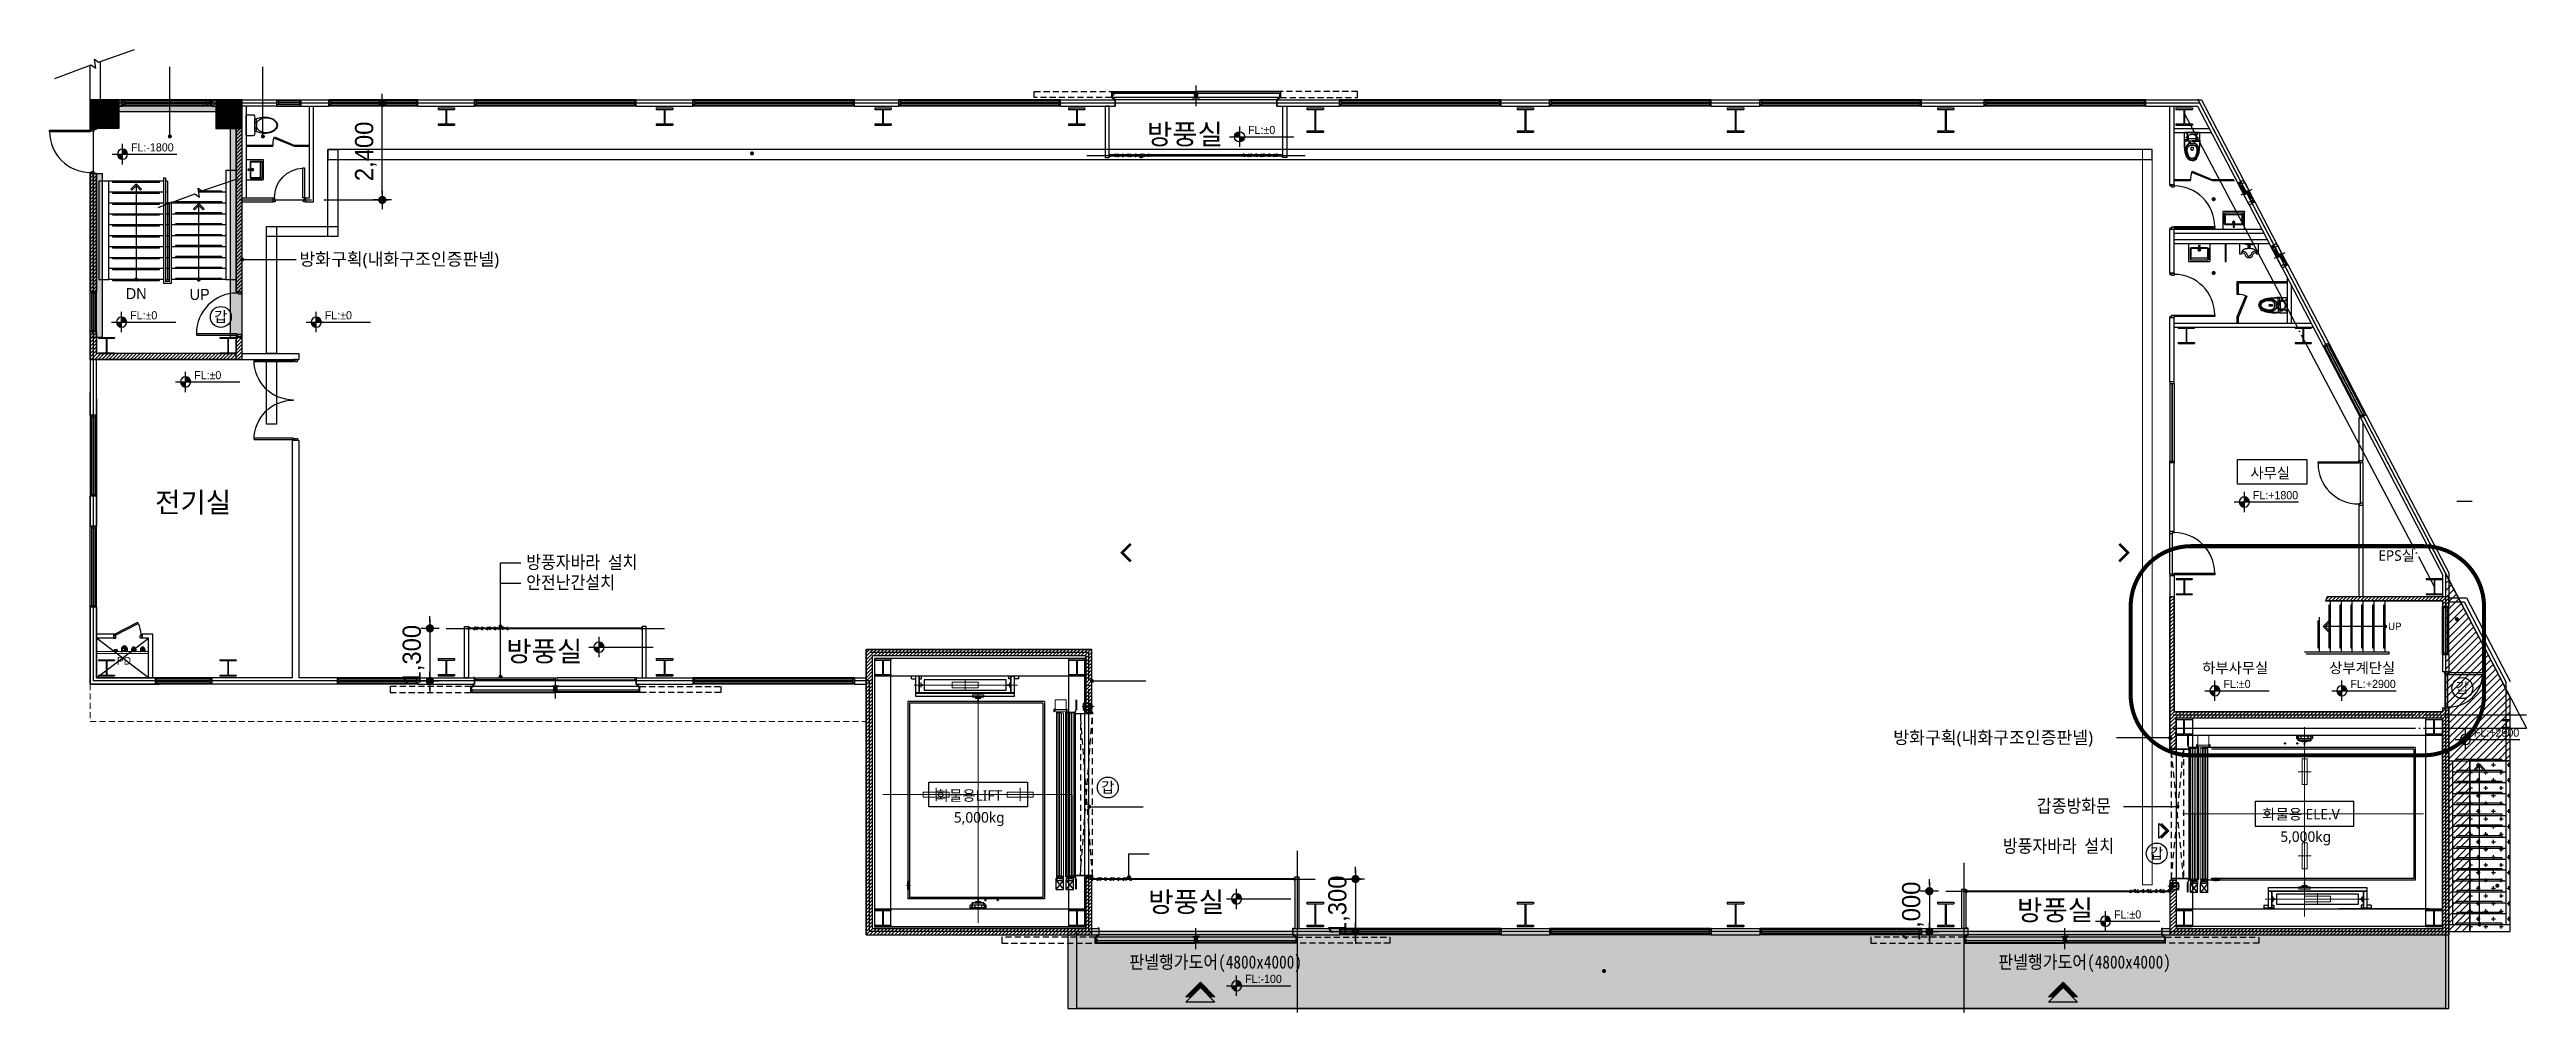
# Model space of a CAD drawing. Extents: x 6397054 to 6458340, y -4011454 to -3987634.
import ezdxf
from ezdxf.enums import TextEntityAlignment as Align

# ---------------------------------------------------------------- set-up
doc = ezdxf.new("R2010")
doc.units = 0
doc.header["$LTSCALE"] = 100
doc.header["$MEASUREMENT"] = 0
for name, pattern in [('CEN', [62, 60, -1, 0, -1]), ('CENTER2', [1.125, 0.75, -0.125, 0.125, -0.125]), ('CENTERX2', [4, 2.5, -0.5, 0.5, -0.5]), ('HD', [2.5, 1.5, -1]), ('HID', [2.3, 1.5, -0.8]), ('HIDDEN', [0.375, 0.25, -0.125]), ('PHANTOM2', [31.75, 15.875, -3.175, 3.175, -3.175, 3.175, -3.175])]:
    doc.linetypes.add(name, pattern=pattern)
doc.layers.get('0').update_dxf_attribs({"linetype": 'CONTINUOUS'})
doc.layers.get('Defpoints').update_dxf_attribs({"linetype": 'CONTINUOUS'})
for name, color, linetype in [('+', 30, 'CONTINUOUS'), ('.', 3, 'CONTINUOUS'), ('1', 7, 'CONTINUOUS'), ('253', 253, 'CONTINUOUS'), ('3', 3, 'CONTINUOUS'), ('8', 8, 'CONTINUOUS'), ('9', 9, 'CONTINUOUS'), ('_LIBR', 4, 'CONTINUOUS'), ('A-CEN', 1, 'CEN'), ('A-DIM', 7, 'CONTINUOUS'), ('A-FIN', 8, 'CONTINUOUS'), ('A-FUR', 4, 'CONTINUOUS'), ('A-MAK1', 30, 'CONTINUOUS'), ('A-STAIR', 4, 'CONTINUOUS'), ('A-SYM', 7, 'CONTINUOUS'), ('A-TEX', 3, 'CONTINUOUS'), ('A-TOL', 6, 'CONTINUOUS'), ('A-WAL', 3, 'CONTINUOUS'), ('A-WID', 4, 'CONTINUOUS'), ('COL', 2, 'CONTINUOUS'), ('COR', 4, 'CONTINUOUS'), ('D', 4, 'CONTINUOUS'), ('DET-MARK', 7, 'CENTERX2'), ('DIM', 7, 'CONTINUOUS'), ('DOOR', 4, 'CONTINUOUS'), ('FIN', 5, 'CONTINUOUS'), ('FUR', 4, 'CONTINUOUS'), ('S', 8, 'CONTINUOUS'), ('TEX', 3, 'CONTINUOUS'), ('TEXT', 3, 'CONTINUOUS'), ('WAL', 3, 'CONTINUOUS'), ('외벽판넬', 3, 'CONTINUOUS')]:
    doc.layers.add(name, color=color, linetype=linetype)
for name, color, linetype, lineweight in [('LAD-OUTLINE', 7, 'CONTINUOUS', 20), ('가는선', 5, 'CONTINUOUS', 9), ('건축공사', 21, 'CONTINUOUS', 40), ('외형선', 7, 'CONTINUOUS', 15), ('은선2', 153, 'HIDDEN', 9), ('중심선', 6, 'CENTER2', 9), ('치수선', 3, 'CONTINUOUS', 0)]:
    doc.layers.add(name, color=color, linetype=linetype, lineweight=lineweight)
doc.styles.add('DU', font='')
doc.styles.add('MT1', font='')
doc.styles.add('굴림', font='')
doc.styles.add('돋움', font='')
doc.styles.add('맑은 고딕', font='')
doc.styles.get('DU').set_extended_font_data('DotumChe')
doc.styles.get('MT1').set_extended_font_data('Gulim')
doc.styles.get('굴림').set_extended_font_data('Gulim')
doc.styles.get('돋움').set_extended_font_data('DotumChe')
doc.styles.get('맑은 고딕').set_extended_font_data('Malgun Gothic')
doc.dimstyles.new('STANDARD(200)', dxfattribs={"dimscale": 200, "dimtxt": 3, "dimasz": 1, "dimexe": 1, "dimexo": 2, "dimgap": 1, "dimtad": 1, "dimdec": 0, "dimdsep": 46, "dimtxsty": '굴림', "dimblk": 'DOTT', "dimblk1": 'DOTT', "dimblk2": 'DOTT', "dimcen": -3, "dimdle": 2, "dimclrt": 3, "dimadec": 0, "dimazin": 0, "dimtfac": 1, "dimtdec": 1, "dimtix": 1, "dimtmove": 0, "dimatfit": 3, "dimldrblk": 'DOT', "dimfxl": 1, "dimtvp": 1, "dimtolj": 1, "dimtzin": 0, "dimarcsym": 0})
pattern_1 = [(45, (-14811056.57, 8760282.14), (-44.19417382, 44.19417382), [])]
pattern_2 = [(45, (-14811256.57, 8760282.14), (-44.19417382, 44.19417382), [])]

msp = doc.modelspace()

# ---------------------------------------------------------------- texts
at = {"layer": '.', "style": 'DU'}
msp.add_text('급수', height=2, rotation=180, dxfattribs=at).set_placement((6398695.3, -4002502), align=Align.MIDDLE_CENTER)
at = {"layer": 'A-MAK1', "color": 4, "style": 'MT1'}
for s, p in [('FL:%%p0', (6426708.8, -3989624)), ('FL:-1800', (6399069.1, -3990054.9)), ('FL:%%p0', (6399047.2, -3994208.6)), ('FL:%%p0', (6403863.5, -3994208.6)), ('FL:%%p0', (6400630.9, -3995688.4)), ('FL:+1800', (6451569.1, -3998658.7)), ('FL:%%p0', (6450841.6, -4003327.6)), ('FL:+2900', (6453983.3, -4003327.6)), ('FL:+2900', (6457039.3, -4004531.1)), ('FL:%%p0', (6448135.1, -4009029.6)), ('FL:-100', (6426635.1, -4010624.5))]:
    msp.add_text(s, height=201.6, dxfattribs=at).set_placement(p, align=Align.MIDDLE_LEFT)
at = {"layer": 'A-TEX', "style": '맑은 고딕'}
for s, height, p in [('방풍실', 500, (6424204.8, -3989979.3)), ('사무실', 260, (6451508.5, -3998238.8)), ('전기실', 500, (6399665.8, -3999085.6)), ('EPS실', 260, (6454673.7, -4000280.7)), ('방풍실', 500, (6408354.8, -4002769.1)), ('하부사무실', 260, (6450317.9, -4003059.7)), ('상부계단실', 260, (6453459.6, -4003059.7)), ('방풍실', 500, (6424235.9, -4008969.1)), ('방풍실', 500, (6445735.9, -4009174.2))]:
    msp.add_text(s, height=height, dxfattribs=at).set_placement(p)
for s, height, p in [('방화구획(내화구조인증판넬)', 312, (6403235.2, -3993069.7)), ('방화구획(내화구조인증판넬)', 312, (6442674.1, -4004902.8)), ('화물용LIFT', 260, (6418987.6, -4006296.6)), ('5,000kg', 260, (6419429.5, -4006836.8)), ('화물용 ELE.V', 260, (6451807.1, -4006759)), ('5,000kg', 260, (6452249, -4007311.8))]:
    msp.add_text(s, height=height, dxfattribs=at).set_placement(p, align=Align.BOTTOM_LEFT)
at = {"layer": 'A-TEX', "style": '돋움', "width": 0.9}
for s, p in [('갑종방화문', (6446226.3, -4006604.9)), ('판넬행가도어(4800x4000)', (6423773.1, -4010466.3)), ('판넬행가도어(4800x4000)', (6445273.1, -4010466.3))]:
    msp.add_text(s, height=324, dxfattribs=at).set_placement(p, align=Align.BOTTOM_LEFT)
at = {"layer": 'D', "style": 'DU'}
for s, p in [('화장실배수 D75', (6399136.2, -4002467.8)), ('옥내', (6399355.4, -4002467.8))]:
    msp.add_text(s, height=4, rotation=180, dxfattribs=at).set_placement(p, align=Align.MIDDLE_CENTER)
at = {"layer": 'S', "style": 'DU'}
msp.add_text('화장실오수 S100', height=4, rotation=180, dxfattribs=at).set_placement((6398904.6, -4002453.4), align=Align.MIDDLE_CENTER)
at = {"layer": 'TEX', "style": '돋움', "width": 0.9}
for s, p in [('방풍자바라 설치', (6408847.2, -4000575.8)), ('안전난간설치', (6408847.2, -4001075.8)), ('방풍자바라 설치', (6445383.1, -4007596.8))]:
    msp.add_text(s, height=324, dxfattribs=at).set_placement(p, align=Align.BOTTOM_LEFT)
at = {"layer": 'TEXT', "style": '굴림'}
for s, height, p in [('DN', 272.16, (6399197.7, -3993807.8)), ('UP', 272.16, (6400767.4, -3993828.7)), ('갑', 261.3, (6401290.4, -3994374.7)), ('UP', 181.44, (6455082.8, -4001994.2)), ('PD', 190.51, (6398895.9, -4002848.1)), ('갑', 261.3, (6456751.8, -4003555.9)), ('갑', 261.3, (6423237.4, -4006015.2)), ('갑', 261.3, (6449190.4, -4007648.1))]:
    msp.add_text(s, height=height, dxfattribs=at).set_placement(p, align=Align.CENTER)

# ---------------------------------------------------------------- blocks, each defined once
blk = doc.blocks.new('24K')
at = {"layer": '외형선', "lineweight": 13, "ltscale": 5}
for p, q in [((-8, -1), (-7, 0)), ((-7, 0), (7, 0)), ((8, -1), (7, 0)), ((-64, -89), (-64, -79)), ((-64, -89), (64, -89)), ((-8, -73), (-61, -76)), ((-8, -1), (-8, -44)), ((-8, -44), (-8, -44)), ((-5, -70), (-5, -47)), ((5, -70), (5, -47)), ((8, -1), (8, -44)), ((8, -44), (8, -44)), ((8, -73), (61, -76)), ((64, -89), (64, -79))]:
    blk.add_line(p, q, dxfattribs=at)
for centre, start, end in [((-61, -79), 93.40934, 180), ((-8, -47), 0, 90), ((-8, -70), 273.40934, 0), ((8, -47), 90, 180), ((8, -70), 180, 266.59066), ((60, -79), 0, 86.59066)]:
    blk.add_arc(centre, 3, start, end, dxfattribs=at)
blk = doc.blocks.new('car_button')
for p, q in [((110, 7), (-110, 7)), ((-110, 7), (-110, 0)), ((-90, 0), (-110, 0)), ((-90, 0), (110, 0)), ((110, 0), (110, 7))]:
    blk.add_line(p, q)
blk.add_lwpolyline([(-90, -50), (90, -50), (90, 0), (-90, 0)], close=True)
at = {"layer": '가는선', "ltscale": 200}
for p, q in [((-90, -50), (90, 0)), ((-90, 0), (90, -50))]:
    blk.add_line(p, q, dxfattribs=at)
at = {"layer": '중심선', "ltscale": 200}
blk.add_line((0, 23), (0, -73), dxfattribs=at)
blk = doc.blocks.new('18K')
at = {"layer": '외형선', "lineweight": 13, "ltscale": 5}
for p, q in [((-8, -1), (-7, 0)), ((-7, 0), (7, 0)), ((8, -1), (7, 0)), ((-57, -57), (-57, -62)), ((-57, -62), (57, -62)), ((-54, -54), (-8, -51)), ((-8, -1), (-8, -31)), ((-8, -31), (-8, -31)), ((-5, -34), (-5, -48)), ((5, -34), (5, -48)), ((8, -1), (8, -31)), ((8, -31), (8, -31)), ((54, -54), (8, -51)), ((57, -57), (57, -62))]:
    blk.add_line(p, q, dxfattribs=at)
for centre, start, end in [((-54, -57), 93.2861, 180), ((-8, -34), 0, 90), ((-8, -48), 273.2861, 0), ((8, -34), 90, 180), ((8, -48), 180, 266.7139), ((54, -57), 0, 86.7139)]:
    blk.add_arc(centre, 3, start, end, dxfattribs=at)
blk = doc.blocks.new('hw_button')
at = {"ltscale": 5}
blk.add_lwpolyline([(-75, -100), (75, -100), (75, 100), (-75, 100)], close=True, dxfattribs=at)
for points in [[(-57, -127), (57, -127), (57, -120), (-57, -120)], [(-25, -120), (25, -120), (25, -13), (-25, -13)]]:
    blk.add_lwpolyline(points, close=True)
at = {"layer": '가는선', "ltscale": 5}
for p, q in [((-75, 100), (75, -100)), ((75, 100), (-75, -100))]:
    blk.add_line(p, q, dxfattribs=at)
at = {"layer": '가는선'}
for p, q in [((-25, -13), (25, -120)), ((25, -13), (-25, -120))]:
    blk.add_line(p, q, dxfattribs=at)
at = {"layer": '중심선', "ltscale": 200}
blk.add_line((0, 121), (0, -173), dxfattribs=at)
blk = doc.blocks.new('dr-sy-020-D-M')
at = {"color": 0}
for p, q in [((-9.2, -9.2), (0, 0)), ((0, 0), (9.2, -9.2)), ((-9.2, -12.5), (0, -3.3)), ((-9.2, -9.2), (-5.9, -9.2)), ((-9.2, -12.5), (9.2, -12.5)), ((0, -3.3), (9.2, -12.5)), ((5.9, -9.2), (9.2, -9.2))]:
    blk.add_line(p, q, dxfattribs=at)
for points in [[(0, 0), (-9.2, -9.2), (0, -3.3), (-5.9, -9.2)], [(0, 0), (0, -3.3), (9.2, -9.2), (5.9, -9.2)]]:
    blk.add_solid(points, dxfattribs=at)
blk = doc.blocks.new('2p-t206')
at = {"color": 0}
for p, q in [((-90, -25), (-90, 0)), ((-15, 0), (-15, -50)), ((15, 0), (15, -50)), ((90, -25), (90, 0)), ((-40, -25), (-90, -25)), ((-25, -40), (-40, -25)), ((-25, -65), (-25, -40)), ((-25, -110), (-25, -105)), ((-25, -105), (25, -105)), ((25, -110), (-25, -110)), ((-10, -95), (-10, -105)), ((10, -95), (10, -105)), ((25, -40), (40, -25)), ((25, -65), (25, -40)), ((25, -105), (25, -110)), ((40, -25), (90, -25))]:
    blk.add_line(p, q, dxfattribs=at)
for points in [[(230, 0), (230, -135), (230, -265, -0.198912), (229, -269, -0.198912), (225, -270), (215, -270), (195, -270, -0.198912), (193, -269, -0.063313), (190, -265, -0.157252), (187, -252, 0.093254), (185, -230, 0.337547), (80, -310, -0.389909), (0, -360, -0.389909), (-80, -310, 0.337547), (-185, -230, 0.093254), (-187, -252, -0.157252), (-190, -265, -0.063313), (-193, -269, -0.198912), (-195, -270), (-215, -270), (-225, -270, -0.198912), (-229, -269, -0.198912), (-230, -265), (-230, -135), (-230, 0)], [(-170, -190, -0.028843), (-149, -192, -0.042834), (-135, -195, -0.02628), (-102, -208, -0.069019), (-90, -215, -0.04558), (-76, -229, -0.043799), (-65, -245, -0.025173), (-56, -263, 0.020072), (-45, -285, 0.022189), (-35, -302, 0.027483), (-25, -315, 0.170498), (-18, -319, 0.080612), (0, -320)], [(170, -190, 0.028843), (149, -192, 0.042834), (135, -195, 0.02628), (102, -208, 0.069019), (90, -215, 0.04558), (76, -229, 0.043799), (65, -245, 0.025173), (56, -263, -0.020072), (45, -285, -0.022189), (35, -302, -0.027483), (25, -315, -0.170498), (18, -319, -0.080612), (0, -320)]]:
    blk.add_lwpolyline(points, format="xyb", dxfattribs=at)
blk.add_circle((0, -70), 25, dxfattribs=at)
for centre, radius, start, end in [((146, -325), 345, 159.44395, 163.92721), ((-66, -246), 118, 151.78341, 159.44395), ((-106, -224), 72.1, 143.1301, 151.78341), ((-66, -254), 122, 136.48621, 143.1301), ((-87, -235), 94.2, 118.61046, 136.48621), ((-71, -264), 127, 103.25158, 118.61046), ((-55, -331), 196, 101.30993, 103.25158), ((215, -1683), 1575, 100.62458, 101.30993), ((-22, -416), 286, 93.81407, 100.62458), ((-13, -553), 423, 88.21474, 93.81407), ((13, -553), 423, 86.18593, 91.78526), ((22, -416), 286, 79.37542, 86.18593), ((-215, -1683), 1575, 78.69007, 79.37542), ((55, -331), 196, 76.74842, 78.69007), ((71, -264), 127, 61.38954, 76.74842), ((87, -235), 94.2, 43.51379, 61.38954), ((66, -254), 122, 36.8699, 43.51379), ((106, -224), 72.1, 28.21659, 36.8699), ((66, -246), 118, 20.55605, 28.21659), ((-146, -325), 345, 16.07279, 20.55605)]:
    blk.add_arc(centre, radius, start, end, dxfattribs=at)
blk = doc.blocks.new('A$C0A0B2E99')
at = {"layer": 'FUR'}
for p, q in [((0, 530), (0, 724)), ((10, 734), (390, 734)), ((81, 573), (81, 724)), ((98, 652), (98, 572)), ((100, 647), (100, 517)), ((300, 647), (300, 517)), ((302, 652), (302, 572)), ((319, 573), (319, 724)), ((400, 471), (400, 724)), ((0, 530), (0, 471)), ((68, 542), (12, 542)), ((200, 502), (16, 502)), ((91, 563), (309, 563)), ((100, 517), (200, 517)), ((281, 444), (120, 444)), ((125, 444), (125, 480)), ((126, 481), (149, 481)), ((150, 480), (150, 444)), ((300, 517), (200, 517)), ((200, 502), (384, 502)), ((250, 478), (250, 444)), ((275, 479), (251, 479)), ((276, 444), (276, 478)), ((332, 542), (388, 542)), ((400, 530), (400, 471))]:
    blk.add_line(p, q, dxfattribs=at)
at = {"layer": 'FUR', "color": 8}
for p, q in [((54, 608), (49, 608)), ((54, 590), (49, 590)), ((250, 454), (150, 454)), ((174, 347), (174, 288)), ((223, 290), (223, 347)), ((346, 608), (351, 608)), ((346, 590), (351, 590))]:
    blk.add_line(p, q, dxfattribs=at)
at = {"layer": 'FUR'}
for centre in [(60, 704), (340, 704)]:
    blk.add_circle(centre, 8.04, dxfattribs=at)
at = {"layer": 'FUR', "color": 8}
for centre, radius in [((137, 468), 8.04), ((263, 468), 7.96)]:
    blk.add_circle(centre, radius, dxfattribs=at)
at = {"layer": 'FUR'}
for centre, radius, start, end in [((10, 724), 10, 90, 180), ((91, 724), 10, 90, 180), ((106, 653), 8.59, 131.34824, 185.84045), ((200, 516), 175, 89.97827, 124.705), ((108, 647), 7.98, 122.6127, 179.93773), ((200, 516), 168, 89.98014, 124.78728), ((200, 516), 175, 55.295, 90.02173), ((200, 516), 168, 55.21272, 90.01986), ((292, 647), 7.98, 0.06227, 57.3873), ((293, 653), 9.36, 356.56442, 46.24689), ((309, 724), 10, 0, 90), ((390, 724), 10, 0, 90), ((12, 530), 11.9, 89.9999, 180), ((70, 543), 71.5, 189.8613, 210.09001), ((20, 490), 12, 90.13937, 178.98545), ((1367, 467), 1360, 178.98545, 188.76477), ((16, 511), 8.57, 210.09001, 271.42557), ((367, 256), 327, 172.20923, 209.65638), ((278, 266), 237, 131.61549, 171.67402), ((68, 572), 29.8, 269.99996, 0), ((416, 274), 348, 173.06833, 208.84416), ((169, 304), 99.5, 102.17063, 173.06833), ((91, 573), 10, 180, 270), ((210, 154), 140, 204.9913, 266.01137), ((201, 149), 98.9, 205.29592, 269.71), ((126, 480), 1, 90, 180), ((200, 190), 217, 90.0055, 103.78139), ((149, 480), 1, 0, 90), ((200, 190), 217, 76.21861, 89.9945), ((199, 149), 98.9, 270.29, 334.70408), ((192, 152), 139, 273.32072, 335.26814), ((199, 149), 149, 270.1948, 334.24155), ((233, 71), 64.3, 243.38856, 278.22484), ((251, 478), 1, 90, 180), ((231, 304), 99.5, 6.93167, 77.82937), ((275, 478), 1, 0, 90), ((123, 266), 237, 8.32598, 48.38451), ((-16, 274), 348, 331.15584, 6.93167), ((332, 572), 29.8, 180, 270.00004), ((309, 573), 10, 270, 0), ((34, 256), 327, 330.34362, 7.79077), ((-61, 295), 448, 331.84431, 351.1524), ((-967, 467), 1360, 351.41938, 1.01455), ((380, 490), 12, 1.01455, 89.86063), ((-1192, 471), 1592, 351.15243, 0), ((384, 511), 8.57, 268.57443, 329.90999), ((388, 530), 11.9, 0, 90.0001), ((330, 543), 71.5, 329.90999, 350.1387)]:
    blk.add_arc(centre, radius, start, end, dxfattribs=at)
at = {"layer": 'FUR', "extrusion": (0, 0, -1)}
for centre, radius, start, end in [((-1592, 471), 1592, 351.15243, 0), ((-461, 295), 448, 331.84431, 351.1524), ((-201, 149), 149, 270.1948, 334.24155)]:
    blk.add_arc(centre, radius, start, end, dxfattribs=at)
at = {"layer": 'FUR', "color": 8}
for centre, radius, start, end in [((371, 242), 348, 170.24987, 189.05533), ((264, 265), 239, 134.50637, 171.15336), ((58, 603), 10.1, 155.18012, 169.15535), ((72, 600), 24.3, 169.15535, 175.46308), ((94, 599), 46.9, 175.46308, 180), ((94, 599), 46.9, 180, 184.53692), ((72, 597), 24.3, 184.53692, 190.84465), ((58, 594), 10.1, 190.84465, 204.81988), ((49, 607), 0.514, 90, 155.18012), ((49, 607), 0.514, 24.81988, 90), ((49, 590), 0.514, 204.81988, 270), ((49, 590), 0.514, 270, 335.18012), ((41, 603), 10.1, 10.84465, 24.81988), ((27, 600), 24.3, 4.53692, 10.84465), ((27, 597), 24.3, 349.15535, 355.46308), ((41, 594), 10.1, 335.18012, 349.15535), ((59, 604), 8.78, 135.27877, 153.99467), ((4, 599), 46.9, 0, 4.53692), ((4, 599), 46.9, 355.46308, 0), ((59, 594), 8.78, 206.00533, 224.72123), ((54, 608), 2.24, 90, 135.27877), ((54, 589), 2.24, 224.72123, 270), ((54, 608), 2.24, 44.72123, 90), ((54, 607), 0.514, 24.81988, 90), ((54, 590), 0.514, 270, 335.18012), ((54, 589), 2.24, 270, 315.27877), ((46, 603), 10.1, 10.84465, 24.81988), ((46, 594), 10.1, 335.18012, 349.15535), ((50, 604), 8.78, 22.30356, 44.72123), ((32, 600), 24.3, 4.53692, 10.84465), ((9, 599), 46.9, 0, 4.53692), ((9, 599), 46.9, 355.46308, 0), ((32, 597), 24.3, 349.15535, 355.46308), ((50, 594), 8.78, 315.27877, 337.69644), ((42, 601), 16.9, 9.64311, 22.30356), ((42, 597), 16.9, 337.69644, 350.35689), ((30, 599), 29.1, 0, 9.64311), ((30, 599), 29.1, 350.35689, 0), ((416, 274), 343, 173.06834, 208.84416), ((169, 304), 94.5, 102.17062, 173.06833), ((107, 425), 14, 61.99512, 134.48846), ((201, 149), 94, 205.11827, 269.69414), ((200, 190), 213, 90.00561, 103.81461), ((169, 72), 64.6, 261.26808, 296.51592), ((198, 281), 71, 69.67585, 109.40023), ((199, 287), 24.3, 175.90216, 7.98186), ((200, 159), 149, 265.40406, 270.13946), ((200, 190), 213, 76.18539, 89.99439), ((199, 149), 94, 270.30586, 334.88173), ((200, 159), 149, 269.86054, 275.01653), ((231, 304), 94.5, 6.93167, 77.82938), ((-16, 274), 343, 331.15584, 6.93166), ((295, 425), 14, 45.51154, 119.51688), ((137, 265), 239, 8.84664, 45.49363), ((358, 601), 16.9, 157.69644, 170.35689), ((370, 599), 29.1, 170.35689, 180), ((370, 599), 29.1, 180, 189.64311), ((358, 597), 16.9, 189.64311, 202.30356), ((350, 604), 8.78, 135.27877, 157.69644), ((350, 594), 8.78, 202.30356, 224.72123), ((346, 608), 2.24, 90, 135.27877), ((354, 603), 10.1, 155.18012, 169.15535), ((368, 600), 24.3, 169.15535, 175.46308), ((391, 599), 46.9, 175.46308, 180), ((391, 599), 46.9, 180, 184.53692), ((368, 597), 24.3, 184.53692, 190.84465), ((354, 594), 10.1, 190.84465, 204.81988), ((346, 589), 2.24, 224.72123, 270), ((346, 607), 0.514, 90, 155.18012), ((346, 590), 0.514, 204.81988, 270), ((346, 608), 2.24, 44.72123, 90), ((346, 589), 2.24, 270, 315.27877), ((341, 604), 8.78, 26.00533, 44.72123), ((341, 594), 8.78, 315.27877, 333.99467), ((373, 600), 24.3, 169.15535, 175.46308), ((396, 599), 46.9, 175.46308, 180), ((396, 599), 46.9, 180, 184.53692), ((373, 597), 24.3, 184.53692, 190.84465), ((351, 607), 0.514, 90, 155.18012), ((359, 603), 10.1, 155.18012, 169.15535), ((359, 594), 10.1, 190.84465, 204.81988), ((351, 590), 0.514, 204.81988, 270), ((351, 607), 0.514, 24.81988, 90), ((342, 603), 10.1, 10.84465, 24.81988), ((342, 594), 10.1, 335.18012, 349.15535), ((351, 590), 0.514, 270, 335.18012), ((328, 600), 24.3, 4.53692, 10.84465), ((306, 599), 46.9, 0, 4.53692), ((306, 599), 46.9, 355.46308, 0), ((328, 597), 24.3, 349.15535, 355.46308), ((30, 242), 348, 351.59007, 9.75013)]:
    blk.add_arc(centre, radius, start, end, dxfattribs=at)
blk = doc.blocks.new('A$C57016F8D')
at = {"layer": 'FUR'}
for p, q in [((0, 470), (0, 5)), ((0, 470), (560, 470)), ((5, 0), (555, 0)), ((40, 340), (40, 50)), ((68, 337), (43, 347)), ((68, 93), (43, 43)), ((50, 350), (510, 350)), ((50, 40), (510, 40)), ((65, 330), (65, 100)), ((485, 350), (75, 350)), ((485, 340), (75, 340)), ((75, 90), (485, 90)), ((492, 337), (517, 347)), ((492, 93), (517, 43)), ((495, 330), (495, 100)), ((520, 340), (520, 50)), ((560, 470), (560, 5))]:
    blk.add_line(p, q, dxfattribs=at)
at = {"layer": 'FUR', "color": 1, "linetype": 'CENTER2'}
for p, q in [((245, 294), (315, 294)), ((256, 402), (303, 402)), ((280, 374), (280, 430)), ((280, 329), (280, 259))]:
    blk.add_line(p, q, dxfattribs=at)
at = {"layer": 'FUR', "color": 6}
for centre, radius in [((280, 294), 30), ((280, 294), 20), ((280, 402), 18.5)]:
    blk.add_circle(centre, radius, dxfattribs=at)
at = {"layer": 'FUR'}
for centre, radius, start, end in [((5, 5), 5, 180, 270), ((50, 340), 10, 90, 180), ((50, 50), 10, 180, 270), ((75, 330), 10, 90, 180), ((75, 100), 10, 180, 270), ((485, 330), 10, 0, 90), ((485, 100), 10, 270, 0), ((510, 340), 10, 0, 90), ((510, 50), 10, 270, 0), ((555, 5), 5, 270, 0)]:
    blk.add_arc(centre, radius, start, end, dxfattribs=at)
at = {"layer": 'FUR', "color": 6}
blk.add_ellipse((280, 346), major_axis=(-15, 0), ratio=0.098929, dxfattribs=at)
blk = doc.blocks.new('MB-Level1')
at = {"layer": 'A-MAK1'}
h = blk.add_hatch(color=7, dxfattribs=at)
h.paths.add_polyline_path([(0, 75, 0.414214), (-75, 0), (0, 0)])
h.paths.add_polyline_path([(0, 0), (0, -75, 0.414214), (75, 0)])
at = {"layer": 'A-MAK1', "color": 7}
for p, q in [((-150, 0), (800, 0)), ((0, 150), (0, -150))]:
    blk.add_line(p, q, dxfattribs=at)
blk.add_circle((0, 0), 75, dxfattribs=at)
blk = doc.blocks.new('*U13')
at = {"color": 7}
for p, q in [((-69, 0), (-69, -82.15)), ((-59, 0), (-59, -82.15)), ((59, 0), (59, -82.15)), ((69, 0), (69, -82.15)), ((-69, -82.15), (-59, -82.15)), ((69, -82.15), (59, -82.15))]:
    blk.add_line(p, q, dxfattribs=at)
for points in [[(-56, -73.15), (-56, -67.15), (-72, -67.15), (-72, -73.15)], [(56, -73.15), (56, -67.15), (72, -67.15), (72, -73.15)]]:
    blk.add_lwpolyline(points, close=True, dxfattribs=at)
for radius in [69, 59]:
    blk.add_arc((0, 0), radius, 0, 180, dxfattribs=at)
blk = doc.blocks.new('*U15')
at = {"color": 7}
for p, q in [((-69, 0), (-69, -82.15)), ((-59, 0), (-59, -82.15)), ((59, 0), (59, -82.15)), ((69, 0), (69, -82.15)), ((-69, -82.15), (-59, -82.15)), ((69, -82.15), (59, -82.15))]:
    blk.add_line(p, q, dxfattribs=at)
for points in [[(-56, -73.15), (-56, -67.15), (-72, -67.15), (-72, -73.15)], [(56, -73.15), (56, -67.15), (72, -67.15), (72, -73.15)]]:
    blk.add_lwpolyline(points, close=True, dxfattribs=at)
for radius in [69, 59]:
    blk.add_arc((0, 0), radius, 0, 180, dxfattribs=at)
blk = doc.blocks.new('t6')
at = {"layer": 'COL'}
for p, q in [((-201799, -24192), (-201799, -24227)), ((-201799, -24192), (-201392, -24192)), ((-201799, -24227), (-201606, -24227)), ((-201606, -24227), (-201606, -24585)), ((-201586, -24227), (-201392, -24227)), ((-201586, -24227), (-201586, -24585)), ((-201392, -24192), (-201392, -24227)), ((-201799, -24585), (-201799, -24620)), ((-201799, -24585), (-201606, -24585)), ((-201799, -24620), (-201392, -24620)), ((-201586, -24585), (-201392, -24585)), ((-201392, -24585), (-201392, -24620))]:
    blk.add_line(p, q, dxfattribs=at)
blk = doc.blocks.new('t4')
at = {"layer": 'COL'}
for p, q in [((-202590, -24510), (-202590, -24531)), ((-202590, -24510), (-202190, -24510)), ((-202190, -24510), (-202190, -24531)), ((-202590, -24531), (-202396.5, -24531)), ((-202590, -24889), (-202590, -24910)), ((-202590, -24889), (-202396.5, -24889)), ((-202590, -24910), (-202190, -24910)), ((-202396.5, -24531), (-202396.5, -24889)), ((-202383.5, -24531), (-202383.5, -24889)), ((-202383.5, -24531), (-202190, -24531)), ((-202383.5, -24889), (-202190, -24889)), ((-202190, -24889), (-202190, -24910))]:
    blk.add_line(p, q, dxfattribs=at)
blk = doc.blocks.new('O10')
at = {"layer": 'COL'}
for p, q in [((8175981, -2784726), (8175981, -2784761)), ((8175981, -2784726), (8176388, -2784726)), ((8175981, -2784761), (8176174, -2784761)), ((8176174, -2784761), (8176174, -2785291)), ((8176194, -2784761), (8176388, -2784761)), ((8176194, -2784761), (8176194, -2785291)), ((8176388, -2784726), (8176388, -2784761)), ((8175981, -2785291), (8175981, -2785326)), ((8175981, -2785291), (8176174, -2785291)), ((8175981, -2785326), (8176388, -2785326)), ((8176194, -2785291), (8176388, -2785291)), ((8176388, -2785291), (8176388, -2785326))]:
    blk.add_line(p, q, dxfattribs=at)
blk = doc.blocks.new('2p-t204')
at = {"color": 0}
for p, q in [((-150, -217), (155, -217)), ((-150, -255), (150, -255)), ((-85, -235), (-65, -235)), ((-85, -265), (-85, -235)), ((-65, -265), (-85, -265)), ((-65, -235), (-65, -265)), ((65, -265), (65, -235)), ((65, -235), (85, -235)), ((85, -265), (65, -265)), ((85, -235), (85, -265))]:
    blk.add_line(p, q, dxfattribs=at)
blk.add_lwpolyline([(150, -217), (189, -350, -0.05768), (202, -461, -0.065122), (186, -587, -0.077906), (143, -683, -0.107177), (72, -754, -0.144137), (0, -776), (-67, -759, -0.107177), (-143, -683, -0.077906), (-186, -587, -0.065122), (-202, -461, -0.057645), (-189, -350), (-150, -217), (-155, -217), (-235, -210, -0.286796), (-260, -170), (-260, -10, -0.414214), (-250, 0), (250, 0, -0.414214), (260, -10), (260, -170, -0.286796), (235, -210), (150, -217)], format="xyb", dxfattribs=at)
blk.add_lwpolyline([(87, -276), (94, -282), (101, -288), (108, -295), (115, -303), (122, -312), (129, -321), (136, -331), (142, -340), (148, -350), (154, -360), (159, -370), (164, -381), (168, -391), (172, -401), (175, -411), (178, -421), (181, -431), (183, -441), (184, -450), (186, -459), (187, -468), (187, -475), (188, -482), (188, -487), (188, -491), (189, -495), (188, -497), (188, -499), (188, -502), (187, -504), (187, -508), (186, -512), (186, -517), (185, -524), (184, -531), (183, -539), (181, -548), (180, -556), (179, -565), (177, -573), (176, -582), (174, -589), (172, -597), (171, -604), (169, -610), (168, -615), (166, -620), (165, -624), (164, -627), (164, -629), (163, -631), (162, -633), (161, -635), (160, -636), (159, -639), (157, -641), (155, -645), (152, -649), (149, -654), (146, -659), (142, -665), (137, -672), (132, -678), (127, -685), (122, -692), (116, -699), (109, -706), (103, -712), (96, -719), (88, -725), (81, -731), (73, -737), (64, -742), (56, -746), (47, -750), (37, -753), (28, -756), (18, -757), (9, -758), (-1, -758), (-11, -758), (-22, -756), (-32, -754), (-41, -751), (-51, -747), (-60, -743), (-69, -738), (-78, -733), (-85, -728), (-93, -722), (-99, -716), (-105, -710), (-111, -703), (-117, -697), (-122, -690), (-127, -684), (-131, -677), (-136, -671), (-140, -664), (-144, -658), (-148, -651), (-151, -644), (-155, -638), (-158, -631), (-161, -624), (-164, -617), (-167, -610), (-169, -603), (-171, -595), (-174, -587), (-176, -580), (-178, -571), (-180, -563), (-182, -555), (-184, -546), (-186, -537), (-187, -528), (-189, -519), (-189, -509), (-190, -500), (-190, -490), (-190, -481), (-189, -471), (-188, -461), (-186, -451), (-184, -441), (-182, -431), (-179, -421), (-176, -411), (-172, -401), (-168, -391), (-164, -381), (-159, -370), (-154, -360), (-149, -350), (-143, -340), (-136, -331), (-129, -321), (-123, -312), (-115, -303), (-108, -295), (-101, -288), (-94, -282), (-87, -276), (-80, -272), (-74, -269), (-67, -267), (-61, -265), (-54, -264), (-48, -264), (-41, -264), (-33, -264), (-25, -264), (-17, -264), (-8, -264), (0, -264), (9, -264), (17, -264), (26, -264), (33, -264), (41, -264), (48, -264), (54, -264), (61, -265), (67, -267), (74, -269), (80, -272)], close=True, dxfattribs=at)
blk.add_lwpolyline([(155, -217), (150, -217)], dxfattribs=at)
for centre, start, end in [((-148, -267), 98.70374, 171.29626), ((148, -267), 8.70374, 81.29626)]:
    blk.add_arc(centre, 11.9, start, end, dxfattribs=at)
blk = doc.blocks.new('AUDIT_I_020313153326-115')
at = {"color": 0, "linetype": 'Continuous'}
for points in [[(29, 790), (29, 50), (65, 50), (65, 790)], [(50, 14), (29, 14), (29, 50), (0, 50), (0, -50), (50, -50)]]:
    blk.add_lwpolyline(points, close=True, dxfattribs=at)
blk.add_lwpolyline([(750, 14), (771, 14), (750, 14), (750, -50), (800, -50), (800, 50), (771, 50), (771, 14)], dxfattribs=at)
blk.add_arc((30, 50), 740, 359.97648, 87.33075, dxfattribs=at)
blk = doc.blocks.new('AUDIT_I_020313153326-82')
at = {"color": 0, "linetype": 'Continuous'}
blk.add_lwpolyline([(1975, 1025, 0.414214), (1000, 50, 0.414214), (25, 1025)], format="xyb", dxfattribs=at)
for points in [[(25, 1025), (25, 50), (55, 50), (55, 1025)], [(1975, 1025), (1975, 50), (1945, 50), (1945, 1025)]]:
    blk.add_lwpolyline(points, dxfattribs=at)
for points in [[(45, 19), (45, -50), (0, -50), (0, 50), (25, 50), (25, 19)], [(1955, 19), (1955, -50), (2000, -50), (2000, 50), (1975, 50), (1975, 19)]]:
    blk.add_lwpolyline(points, close=True, dxfattribs=at)
blk = doc.blocks.new('DOTT')
at = {"color": 7}
for p, q in [((-1.5, 0), (1.5, 0)), ((0, 1.5), (0, -1.5))]:
    blk.add_line(p, q, dxfattribs=at)
at = {"color": 6, "const_width": 0.68}
blk.add_lwpolyline([(-0.34, 0, 1), (0.34, 0, 1)], format="xyb", close=True, dxfattribs=at)
blk = doc.blocks.new('*D21')
at = {"layer": 'A-DIM', "color": 0, "linetype": 'ByBlock', "lineweight": -2, "transparency": 16777216}
for p, q in [((6403838, -3988954), (6405437, -3988954)), ((6405287, -3991204), (6405287, -3989104)), ((6403838, -3991354), (6405437, -3991354))]:
    blk.add_line(p, q, dxfattribs=at)
at = {"layer": 'Defpoints', "color": 0, "transparency": 16777216}
for p in [(6403538, -3988954), (6405287, -3988954), (6403538, -3991354)]:
    blk.add_point(p, dxfattribs=at)
at = {"layer": 'A-DIM', "color": 0, "lineweight": -2, "transparency": 16777216, "xscale": 150, "yscale": 150, "zscale": 150}
for p, rotation in [((6405287, -3988954), 90), ((6405287, -3991354), 270)]:
    blk.add_blockref('DOTT', p, dxfattribs=dict(at, rotation=rotation))
at = {"layer": 'A-DIM', "color": 3, "transparency": 16777216, "insert": (6404879, -3990154), "char_height": 450, "attachment_point": 5, "rotation": 90, "style": '굴림'}
blk.add_mtext('\\A1;2,400', dxfattribs=at)
blk = doc.blocks.new('DOT')
at = {"color": 1}
for p, q in [((0, -1.5), (0, 1.5)), ((-1.5, 0), (1.5, 0))]:
    blk.add_line(p, q, dxfattribs=at)
at = {"layer": 'DIM', "color": 7, "linetype": 'Continuous'}
for radius in [0.5, 0.25]:
    blk.add_circle((0, 0), radius, dxfattribs=at)
blk = doc.blocks.new('*D22')
at = {"layer": 'A-DIM', "color": 0, "linetype": 'ByBlock', "lineweight": -2, "transparency": 16777216}
for p, q in [((6406570, -4001954), (6406316, -4001954)), ((6406466, -4001804), (6406466, -4001654)), ((6406466, -4001954), (6406466, -4003254)), ((6406570, -4003254), (6406316, -4003254)), ((6406466, -4003404), (6406466, -4003554))]:
    blk.add_line(p, q, dxfattribs=at)
at = {"layer": 'Defpoints', "color": 0, "transparency": 16777216}
for p in [(6406870, -4001954), (6406466, -4003254), (6406870, -4003254)]:
    blk.add_point(p, dxfattribs=at)
at = {"layer": 'A-DIM', "color": 0, "lineweight": -2, "transparency": 16777216, "xscale": 150, "yscale": 150, "zscale": 150}
for p, rotation in [((6406466, -4001954), 270), ((6406466, -4003254), 90)]:
    blk.add_blockref('DOTT', p, dxfattribs=dict(at, rotation=rotation))
at = {"layer": 'A-DIM', "color": 3, "transparency": 16777216, "insert": (6406057, -4002604), "char_height": 450, "attachment_point": 5, "rotation": 90, "style": '굴림'}
blk.add_mtext('\\A1;1,300', dxfattribs=at)
blk = doc.blocks.new('*D23')
at = {"layer": 'A-DIM', "color": 0, "linetype": 'ByBlock', "lineweight": -2, "transparency": 16777216}
for p, q in [((6429367, -4008004), (6429367, -4007854)), ((6428720, -4008154), (6429517, -4008154)), ((6429367, -4008154), (6429367, -4009454)), ((6428720, -4009454), (6429517, -4009454)), ((6429367, -4009604), (6429367, -4009754))]:
    blk.add_line(p, q, dxfattribs=at)
at = {"layer": 'Defpoints', "color": 0, "transparency": 16777216}
for p in [(6428420, -4008154), (6428420, -4009454), (6429367, -4009454)]:
    blk.add_point(p, dxfattribs=at)
at = {"layer": 'A-DIM', "color": 0, "lineweight": -2, "transparency": 16777216, "xscale": 150, "yscale": 150, "zscale": 150}
for p, rotation in [((6429367, -4008154), 270), ((6429367, -4009454), 90)]:
    blk.add_blockref('DOTT', p, dxfattribs=dict(at, rotation=rotation))
at = {"layer": 'A-DIM', "color": 3, "transparency": 16777216, "insert": (6428958, -4008804), "char_height": 450, "attachment_point": 5, "rotation": 90, "style": '굴림'}
blk.add_mtext('\\A1;1,300', dxfattribs=at)
blk = doc.blocks.new('*D24')
at = {"layer": 'A-DIM', "color": 0, "linetype": 'ByBlock', "lineweight": -2, "transparency": 16777216}
for p, q in [((6443670, -4008454), (6443416, -4008454)), ((6443566, -4008304), (6443566, -4008154)), ((6443566, -4008454), (6443566, -4009454)), ((6443670, -4009454), (6443416, -4009454)), ((6443566, -4009604), (6443566, -4009754))]:
    blk.add_line(p, q, dxfattribs=at)
at = {"layer": 'Defpoints', "color": 0, "transparency": 16777216}
for p in [(6443970, -4008454), (6443566, -4009454), (6443970, -4009454)]:
    blk.add_point(p, dxfattribs=at)
at = {"layer": 'A-DIM', "color": 0, "lineweight": -2, "transparency": 16777216, "xscale": 150, "yscale": 150, "zscale": 150}
for p, rotation in [((6443566, -4008454), 270), ((6443566, -4009454), 90)]:
    blk.add_blockref('DOTT', p, dxfattribs=dict(at, rotation=rotation))
at = {"layer": 'A-DIM', "color": 3, "transparency": 16777216, "insert": (6443157, -4008954), "char_height": 450, "attachment_point": 5, "rotation": 90, "style": '굴림'}
blk.add_mtext('\\A1;1,000', dxfattribs=at)

# ---------------------------------------------------------------- dimensions: what is measured, and where the dimension line sits
at = {"layer": 'A-DIM'}
for p1, p2, distance, picture, middle in [((6403538.1, -3991354.1), (6403538.1, -3988954.3), -1749.2, '*D21', (6404878.7, -3990154.2)), ((6406869.5, -4001954.3), (6406869.5, -4003254.3), -403.9, '*D22', (6406057.1, -4002604.3)), ((6428419.5, -4008154.3), (6428419.5, -4009454.3), 947.3, '*D23', (6428958.3, -4008804.3)), ((6443969.5, -4008454.3), (6443969.5, -4009454.3), -403.9, '*D24', (6443157.1, -4008954.3))]:
    dim = msp.add_aligned_dim(p1=p1, p2=p2, distance=distance, dimstyle='STANDARD(200)', override={"dimscale": 150, "dimlunit": 6, "dimtxsty": '굴림', "dimldrblk": 'DOT'}, dxfattribs=at)
    dim.commit()
    dim.dimension.update_dxf_attribs({"geometry": picture, "text_midpoint": middle})

# ---------------------------------------------------------------- hatches: boundary and pattern name
h = msp.add_hatch()
h.set_pattern_fill('CROSS', color=256, scale=30)
h.set_pattern_definition([(0, (4717451.37, -1730759.1), (190.5, 190.5), [95.25, -285.75]), (90, (4717498.99, -1730806.73), (-190.5, 190.5), [95.25, -285.75])])
h.paths.add_polyline_path([(6456939.5, -4005229.3), (6456939.5, -4009454.3), (6457939.5, -4009454.3), (6457939.5, -4005229.3)])
h = msp.add_hatch()
h.set_pattern_fill('DOTS', color=256, scale=2000)
h.set_pattern_definition([(0, (568321.3, -2227786.24), (62.5, 125), [0, -125])])
h.paths.add_polyline_path([(6422251.5, -4011354.3), (6456419.5, -4011354.3), (6456419.5, -4009454.3), (6422251.5, -4009454.3)])
at = {"layer": '253'}
h = msp.add_hatch(color=256, dxfattribs=at)
h.dxf.hatch_style = 1
h.paths.add_polyline_path([(6398769.5, -3989584.3), (6398059.5, -3989584.3), (6398059.5, -3988874.3), (6398769.5, -3988874.3)])
h = msp.add_hatch(color=256, dxfattribs=at)
h.dxf.hatch_style = 1
h.paths.add_polyline_path([(6398769.5, -3988874.3), (6401164.5, -3988874.3), (6401164.5, -3989174.3), (6398769.5, -3989174.3)])
h = msp.add_hatch(color=256, dxfattribs=at)
h.dxf.hatch_style = 1
h.paths.add_polyline_path([(6401164.5, -3989584.3), (6401819.5, -3989584.3), (6401819.5, -3988874.3), (6401164.5, -3988874.3)])
h = msp.add_hatch(color=256, dxfattribs=at)
h.dxf.hatch_style = 1
h.paths.add_polyline_path([(6401519.5, -3994754.3), (6401819.5, -3994754.3), (6401819.5, -3989484.3), (6401519.5, -3989484.3)])
h = msp.add_hatch(color=256, dxfattribs=at)
h.dxf.hatch_style = 1
h.paths.add_polyline_path([(6398359.5, -3994754.3), (6398059.5, -3994754.3), (6398059.5, -3990701.3), (6398359.5, -3990701.3)])
at = {"layer": '3'}
h = msp.add_hatch(dxfattribs=at)
h.set_pattern_fill('ANSI31', color=0, scale=500)
h.set_pattern_definition([(45, (-14811056.57, 8760182.14), (-44.19417382, 44.19417382), [])])
h.paths.add_polyline_path([(6398059.5, -3989601.3), (6398219.5, -3989601.3), (6398219.5, -3989034.3), (6398866.6, -3989034.3), (6398866.6, -3988874.3), (6398059.5, -3988874.3)])
h = msp.add_hatch(dxfattribs=at)
h.set_pattern_fill('ANSI31', color=0, scale=500)
h.set_pattern_definition([(45, (-14811056.57, 8760282.14), (-44.19417382, 44.19417382), [])])
h.paths.add_polyline_path([(6401669.5, -3993629.3), (6401819.5, -3993629.3), (6401819.5, -3988934.3), (6401819.5, -3988874.3), (6400866.6, -3988874.3), (6400866.6, -3989034.3), (6401469.5, -3989034.3), (6401669.5, -3989034.3)])
h.paths.add_polyline_path([(6401669.5, -3995304.3), (6401819.5, -3995304.3), (6401819.5, -3995154.3), (6401819.5, -3994729.3), (6401669.5, -3994729.3), (6401669.5, -3995154.3), (6401669.5, -3995304.3)], is_closed=False)
h = msp.add_hatch(dxfattribs=at)
h.set_pattern_fill('ANSI31', color=0, scale=500)
h.set_pattern_definition(pattern_1)
h.paths.add_polyline_path([(6398059.5, -3993615.9), (6398219.5, -3993615.9), (6398219.5, -3990701.3), (6398059.5, -3990701.3)])
h = msp.add_hatch(dxfattribs=at)
h.set_pattern_fill('ANSI31', color=0, scale=500)
h.set_pattern_definition(pattern_1)
h.paths.add_polyline_path([(6398059.5, -3995304.3), (6398219.5, -3995304.3), (6400989.6, -3995304.3), (6401089.6, -3995304.3), (6401669.5, -3995304.3), (6401669.5, -3995154.3), (6398219.5, -3995154.3), (6398219.5, -3994615.9), (6398059.5, -3994615.9)])
h = msp.add_hatch(dxfattribs=at)
h.set_pattern_fill('ANSI31', color=0, scale=500)
h.set_pattern_definition(pattern_2)
h.paths.add_polyline_path([(6449519.5, -4004939.3), (6449519.5, -4004019.3), (6449519.5, -4001169.3), (6449619.5, -4001169.3), (6449619.5, -4004019.3), (6456259.5, -4004019.3), (6456259.5, -4003926.3), (6456319.5, -4003926.3), (6456419.5, -4003926.3), (6456419.5, -4009534.3), (6449519.5, -4009534.3), (6449519.5, -4009374.3), (6449519.5, -4008179.3), (6449669.5, -4008179.3), (6449669.5, -4009374.3), (6456259.5, -4009374.3), (6456259.5, -4004169.3), (6449669.5, -4004169.3), (6449669.5, -4004939.3)])
h = msp.add_hatch(dxfattribs=at)
h.set_pattern_fill('ANSI31', color=0, scale=500)
h.set_pattern_definition(pattern_2)
h.paths.add_polyline_path([(6456419.5, -4001402.4), (6456419.5, -4001169.3), (6456259.5, -4001169.3), (6453404.9, -4001169.3), (6453368.5, -4001269.3), (6456259.5, -4001269.3), (6456259.5, -4001402.4)])
h = msp.add_hatch(dxfattribs=at)
h.set_pattern_fill('ANSI31', color=0, scale=500)
h.set_pattern_definition(pattern_1)
h.paths.add_polyline_path([(6422844.5, -4009534.3), (6422844.5, -4009374.3), (6422844.5, -4008104.3), (6422694.5, -4008104.3), (6422694.5, -4009374.3), (6417419.5, -4009374.3), (6417419.5, -4002624.3), (6422694.5, -4002624.3), (6422694.5, -4004024.3), (6422844.5, -4004024.3), (6422844.5, -4002474.3), (6417259.5, -4002474.3), (6417259.5, -4003174.3), (6417259.5, -4003334.3), (6417259.5, -4009534.3)])
at = {"layer": 'FIN'}
h = msp.add_hatch(dxfattribs=at)
h.set_pattern_fill('ANSI31', color=256, scale=1000, style=0)
h.set_pattern_definition([(45, (1472247.12, -3508571.45), (-88.3883476, 88.3883476), [])])
h.paths.add_polyline_path([(6456939.5, -4005229.3), (6457939.5, -4005229.3), (6457939.5, -4003656.9), (6457339.5, -4002509.4), (6456339.5, -4000596.9), (6456339.5, -4005229.3), (6456339.5, -4009454.3), (6456939.5, -4009454.3)])

# ---------------------------------------------------------------- linework, layer by layer
at = {"layer": '.'}
for p, q in [((6398666.4, -4002502), (6398724.3, -4002502)), ((6398695.3, -4002473.1), (6398695.3, -4002531))]:
    msp.add_line(p, q, dxfattribs=at)
msp.add_lwpolyline([(6398673.1, -4002502, 1), (6398695.3, -4002502, -1), (6398717.6, -4002502)], format="xyb", dxfattribs=at)
for radius in [34.8, 22.3]:
    msp.add_circle((6398695.3, -4002502), radius, dxfattribs=at)
for p, q in [((6401918, -3989034.3), (6401918, -3991304.3)), ((6449619.5, -3989584.3), (6450488.5, -3989584.3)), ((6449619.5, -3989684.3), (6450540.8, -3989684.3)), ((6449619.5, -3992079.3), (6451793.7, -3992079.3)), ((6449619.5, -3992304.3), (6449619.5, -3992204.3)), ((6449619.5, -3992429.3), (6451976.8, -3992429.3)), ((6452418.8, -3993274.3), (6452418.8, -3994404.3)), ((6452518.8, -3993465.5), (6452518.8, -3994404.3)), ((6408212, -4003151.8), (6408212, -4000335)), ((6408212, -4000335), (6408712, -4000335)), ((6408212, -4000835), (6408712, -4000835)), ((6454839.5, -4001906.8), (6453306.3, -4001906.8)), ((6422673, -4002701.3), (6417466, -4002701.3)), ((6417466, -4002701.3), (6417466, -4009329.3)), ((6417466, -4003129.3), (6422673, -4003129.3)), ((6417873, -4009329.3), (6417873, -4002701.3)), ((6418381, -4003199.3), (6418381, -4003124.3)), ((6418381, -4003199.3), (6418491, -4003199.3)), ((6418581, -4003134.3), (6418491, -4003134.3)), ((6418491, -4003641.3), (6418491, -4003134.3)), ((6418572, -4003551.3), (6418572, -4003134.3)), ((6418581, -4003551.3), (6418581, -4003134.3)), ((6418581, -4003199.3), (6418631, -4003199.3)), ((6418631, -4003199.3), (6418631, -4003124.3)), ((6420789, -4003199.3), (6420789, -4003124.3)), ((6420839, -4003199.3), (6420789, -4003199.3)), ((6420914, -4003134.3), (6420839, -4003134.3)), ((6420839, -4003551.3), (6420839, -4003134.3)), ((6420839, -4003134.3), (6420929, -4003134.3)), ((6420848, -4003551.3), (6420848, -4003134.3)), ((6420929, -4003641.3), (6420929, -4003134.3)), ((6421039, -4003199.3), (6420929, -4003199.3)), ((6421039, -4003199.3), (6421039, -4003124.3)), ((6422266, -4002701.3), (6422266, -4009329.3)), ((6422673, -4009329.3), (6422673, -4002701.3)), ((6418290, -4003764.3), (6418290, -4008646.6)), ((6421670, -4003764.3), (6418290, -4003764.3)), ((6418330, -4003804.3), (6418330, -4008606.6)), ((6421630, -4003804.3), (6418330, -4003804.3)), ((6420929, -4003551.3), (6418491, -4003551.3)), ((6420929, -4003560.3), (6418491, -4003560.3)), ((6420929, -4003641.3), (6418491, -4003641.3)), ((6419850, -4003641.3), (6418493, -4003641.3)), ((6421630, -4003804.3), (6421630, -4008606.6)), ((6421670, -4003764.3), (6421670, -4008646.6)), ((6421964.5, -4004024.3), (6421964.5, -4008104.3)), ((6422024.5, -4004044.3), (6421974.5, -4004044.3)), ((6421974.5, -4004044.3), (6421974.5, -4008084.3)), ((6422024.5, -4004044.3), (6422024.5, -4008084.3)), ((6422084.5, -4004044.3), (6422034.5, -4004044.3)), ((6422034.5, -4004044.3), (6422034.5, -4008084.3)), ((6422084.5, -4004044.3), (6422084.5, -4008084.3)), ((6422194.5, -4004024.3), (6422194.5, -4008104.3)), ((6422224.5, -4004024.3), (6422429.5, -4004024.3)), ((6422224.5, -4004024.3), (6422224.5, -4008104.3)), ((6422333.7, -4004044.3), (6422283.7, -4004044.3)), ((6422283.7, -4004044.3), (6422284.5, -4008084.3)), ((6422333.7, -4004044.3), (6422334.5, -4008084.3)), ((6422393.7, -4004044.3), (6422343.7, -4004044.3)), ((6422343.7, -4004044.3), (6422344.5, -4008084.3)), ((6422393.7, -4004044.3), (6422394.5, -4008084.3)), ((6422429.5, -4004024.3), (6422454.5, -4003964.3)), ((6422429.5, -4004024.3), (6422429.5, -4008104.3)), ((6449669.5, -4004169.3), (6449669.5, -4009329.3)), ((6449669.5, -4004169.3), (6456259.5, -4004169.3)), ((6450076.5, -4004169.3), (6450076.5, -4009329.3)), ((6455852.5, -4009329.3), (6455852.5, -4004169.3)), ((6456259.5, -4009329.3), (6456259.5, -4004169.3)), ((6449669.5, -4004597.3), (6456259.5, -4004597.3)), ((6449984.5, -4004899.3), (6449959.5, -4004839.3)), ((6450189.5, -4004899.3), (6449984.5, -4004899.3)), ((6449984.5, -4004899.3), (6449984.5, -4008179.3)), ((6450020.3, -4004919.3), (6450019.5, -4008159.3)), ((6450020.3, -4004919.3), (6450070.3, -4004919.3)), ((6450070.3, -4004919.3), (6450069.5, -4008159.3)), ((6450080.3, -4004919.3), (6450079.5, -4008159.3)), ((6450080.3, -4004919.3), (6450130.3, -4004919.3)), ((6450130.3, -4004919.3), (6450129.5, -4008159.3)), ((6450189.5, -4004899.3), (6450189.5, -4008179.3)), ((6450219.5, -4004899.3), (6450219.5, -4008179.3)), ((6455589.5, -4004899.3), (6450319.5, -4004899.3)), ((6450329.5, -4004919.3), (6450379.5, -4004919.3)), ((6450329.5, -4004919.3), (6450329.5, -4008159.3)), ((6450379.5, -4004919.3), (6450379.5, -4008159.3)), ((6450389.5, -4004919.3), (6450439.5, -4004919.3)), ((6450389.5, -4004919.3), (6450389.5, -4008159.3)), ((6450439.5, -4004919.3), (6450439.5, -4008159.3)), ((6450449.5, -4004899.3), (6450449.5, -4008179.3)), ((6455549.5, -4004939.3), (6450549.5, -4004939.3)), ((6451899.5, -4004939.3), (6450549.5, -4004939.3)), ((6452649.5, -4004599.3), (6452649.5, -4004674.3)), ((6452649.5, -4004608.3), (6453049.5, -4004608.3)), ((6452649.5, -4004674.3), (6452689.5, -4004674.3)), ((6452689.5, -4004726.3), (6452689.5, -4004609.3)), ((6452764.5, -4004609.3), (6452689.5, -4004609.3)), ((6452764.5, -4004609.3), (6452689.5, -4004609.3)), ((6452709.5, -4004726.3), (6452689.5, -4004726.3)), ((6452698.5, -4004726.3), (6452698.5, -4004609.3)), ((6452709.5, -4004675.3), (6452989.5, -4004675.3)), ((6452709.5, -4004675.3), (6452709.5, -4004731.3)), ((6452709.5, -4004722.3), (6452989.5, -4004722.3)), ((6452709.5, -4004731.3), (6452989.5, -4004731.3)), ((6452764.5, -4004675.3), (6452764.5, -4004609.3)), ((6452764.5, -4004674.3), (6452934.5, -4004674.3)), ((6452764.5, -4004675.3), (6452934.5, -4004675.3)), ((6452934.5, -4004675.3), (6452934.5, -4004609.3)), ((6453009.5, -4004609.3), (6452934.5, -4004609.3)), ((6453009.5, -4004609.3), (6452934.5, -4004609.3)), ((6452989.5, -4004675.3), (6452989.5, -4004731.3)), ((6452989.5, -4004726.3), (6453009.5, -4004726.3)), ((6453000.5, -4004726.3), (6453000.5, -4004609.3)), ((6453009.5, -4004726.3), (6453009.5, -4004609.3)), ((6453009.5, -4004674.3), (6453049.5, -4004674.3)), ((6453049.5, -4004599.3), (6453049.5, -4004674.3)), ((6455549.5, -4004939.3), (6455549.5, -4008139.3)), ((6455589.5, -4004899.3), (6455589.5, -4008179.3)), ((6457179.5, -4009279.3), (6457179.5, -4005307.7)), ((6449703.9, -4006364), (6448369.7, -4006364)), ((6422024.5, -4008084.3), (6421974.5, -4008084.3)), ((6421985.5, -4008087.5), (6421985.5, -4008084.3)), ((6421985.5, -4008084.3), (6422013.5, -4008084.3)), ((6422013.5, -4008087.5), (6421985.5, -4008087.5)), ((6421989.5, -4008087.5), (6421989.5, -4008121.3)), ((6421992.7, -4008087.5), (6421992.7, -4008121.3)), ((6421997.8, -4008103.3), (6421997.8, -4008119.3)), ((6421999.5, -4008072.5), (6421999.5, -4008124.4)), ((6422001.3, -4008103.3), (6422001.3, -4008119.3)), ((6422001.3, -4008103.3), (6422001.3, -4008119.3)), ((6422006.3, -4008087.5), (6422006.3, -4008121.3)), ((6422009.5, -4008087.5), (6422009.5, -4008121.3)), ((6422013.5, -4008084.3), (6422013.5, -4008087.5)), ((6422084.5, -4008084.3), (6422034.5, -4008084.3)), ((6422045.5, -4008087.5), (6422045.5, -4008084.3)), ((6422073.5, -4008087.5), (6422045.5, -4008087.5)), ((6422049.5, -4008087.5), (6422049.5, -4008121.3)), ((6422052.7, -4008087.5), (6422052.7, -4008121.3)), ((6422057.8, -4008103.3), (6422057.8, -4008119.3)), ((6422059.5, -4008072.5), (6422059.5, -4008124.4)), ((6422061.3, -4008103.3), (6422061.3, -4008119.3)), ((6422061.3, -4008103.3), (6422061.3, -4008119.3)), ((6422066.3, -4008087.5), (6422066.3, -4008121.3)), ((6422069.5, -4008087.5), (6422069.5, -4008121.3)), ((6422073.5, -4008084.3), (6422073.5, -4008087.5)), ((6422105.5, -4008087.5), (6422105.5, -4008084.3)), ((6422133.5, -4008087.5), (6422105.5, -4008087.5)), ((6422109.5, -4008087.5), (6422109.5, -4008121.3)), ((6422112.7, -4008087.5), (6422112.7, -4008121.3)), ((6422117.8, -4008103.3), (6422117.8, -4008119.3)), ((6422119.5, -4008072.5), (6422119.5, -4008124.4)), ((6422121.3, -4008103.3), (6422121.3, -4008119.3)), ((6422121.3, -4008103.3), (6422121.3, -4008119.3)), ((6422126.3, -4008087.5), (6422126.3, -4008121.3)), ((6422129.5, -4008087.5), (6422129.5, -4008121.3)), ((6422133.5, -4008084.3), (6422133.5, -4008087.5)), ((6422224.5, -4008104.3), (6422429.5, -4008104.3)), ((6422235.5, -4008087.5), (6422235.5, -4008084.3)), ((6422235.5, -4008084.3), (6422263.5, -4008084.3)), ((6422263.5, -4008087.5), (6422235.5, -4008087.5)), ((6422239.5, -4008087.5), (6422239.5, -4008121.3)), ((6422242.7, -4008087.5), (6422242.7, -4008121.3)), ((6422247.8, -4008103.3), (6422247.8, -4008119.3)), ((6422249.5, -4008072.5), (6422249.5, -4008124.4)), ((6422251.3, -4008103.3), (6422251.3, -4008119.3)), ((6422251.3, -4008103.3), (6422251.3, -4008119.3)), ((6422256.3, -4008087.5), (6422256.3, -4008121.3)), ((6422259.5, -4008087.5), (6422259.5, -4008121.3)), ((6422263.5, -4008084.3), (6422263.5, -4008087.5)), ((6422334.5, -4008084.3), (6422284.5, -4008084.3)), ((6422295.5, -4008087.5), (6422295.5, -4008084.3)), ((6422323.5, -4008087.5), (6422295.5, -4008087.5)), ((6422299.5, -4008087.5), (6422299.5, -4008121.3)), ((6422302.7, -4008087.5), (6422302.7, -4008121.3)), ((6422307.8, -4008103.3), (6422307.8, -4008119.3)), ((6422309.5, -4008072.5), (6422309.5, -4008124.4)), ((6422311.3, -4008103.3), (6422311.3, -4008119.3)), ((6422311.3, -4008103.3), (6422311.3, -4008119.3)), ((6422316.3, -4008087.5), (6422316.3, -4008121.3)), ((6422319.5, -4008087.5), (6422319.5, -4008121.3)), ((6422323.5, -4008084.3), (6422323.5, -4008087.5)), ((6422394.5, -4008084.3), (6422344.5, -4008084.3)), ((6422355.5, -4008087.5), (6422355.5, -4008084.3)), ((6422383.5, -4008087.5), (6422355.5, -4008087.5)), ((6422359.5, -4008087.5), (6422359.5, -4008121.3)), ((6422362.7, -4008087.5), (6422362.7, -4008121.3)), ((6422367.8, -4008103.3), (6422367.8, -4008119.3)), ((6422369.5, -4008072.5), (6422369.5, -4008124.4)), ((6422371.3, -4008103.3), (6422371.3, -4008119.3)), ((6422371.3, -4008103.3), (6422371.3, -4008119.3)), ((6422376.3, -4008087.5), (6422376.3, -4008121.3)), ((6422379.5, -4008087.5), (6422379.5, -4008121.3)), ((6422383.5, -4008084.3), (6422383.5, -4008087.5)), ((6422429.5, -4008104.3), (6422454.5, -4008164.3)), ((6423762, -4008107.6), (6423762, -4007526.7)), ((6423762, -4007526.7), (6424262, -4007526.7)), ((6421670, -4008646.6), (6418290, -4008646.6)), ((6421630, -4008606.6), (6418330, -4008606.6)), ((6421960.5, -4008410.1), (6421960.5, -4008190.1)), ((6421960.5, -4008190.1), (6422140.5, -4008410.1)), ((6421960.5, -4008410.1), (6422140.5, -4008190.1)), ((6421960.5, -4008190.1), (6422140.5, -4008190.1)), ((6421960.5, -4008410.1), (6422140.5, -4008410.1)), ((6421962, -4008181.1), (6421962, -4008143.5)), ((6421965.2, -4008143.5), (6421965.2, -4008181.1)), ((6422130.8, -4008137.3), (6421968.2, -4008137.3)), ((6422130.8, -4008140.5), (6421968.2, -4008140.5)), ((6421968.2, -4008184.1), (6421982, -4008184.1)), ((6421968.2, -4008184.1), (6421982, -4008184.1)), ((6421968.2, -4008187.3), (6421982, -4008187.3)), ((6421968.2, -4008187.3), (6421982, -4008187.3)), ((6421971, -4008137.3), (6421971, -4008136.3)), ((6421971, -4008137.3), (6422001, -4008137.3)), ((6421973, -4008134.3), (6421994, -4008134.3)), ((6421982, -4008184.1), (6421982, -4008187.3)), ((6421982, -4008184.1), (6421982, -4008187.3)), ((6421989.5, -4008121.3), (6421992.7, -4008121.3)), ((6421992.7, -4008119.3), (6421997.8, -4008119.3)), ((6421998, -4008130.3), (6421998, -4008109.3)), ((6422001, -4008137.3), (6422001, -4008107.3)), ((6422006.3, -4008119.3), (6422001.3, -4008119.3)), ((6422009.5, -4008121.3), (6422006.3, -4008121.3)), ((6422031, -4008137.3), (6422031, -4008136.3)), ((6422031, -4008137.3), (6422111, -4008137.3)), ((6422033, -4008134.3), (6422054, -4008134.3)), ((6422049.5, -4008121.3), (6422052.7, -4008121.3)), ((6422052.7, -4008119.3), (6422057.8, -4008119.3)), ((6422058, -4008130.3), (6422058, -4008109.3)), ((6422061, -4008137.3), (6422061, -4008107.3)), ((6422066.3, -4008119.3), (6422061.3, -4008119.3)), ((6422069.5, -4008121.3), (6422066.3, -4008121.3)), ((6422091, -4008137.3), (6422091, -4008136.3)), ((6422091, -4008137.3), (6422121, -4008137.3)), ((6422093, -4008134.3), (6422114, -4008134.3)), ((6422109.5, -4008121.3), (6422112.7, -4008121.3)), ((6422112.7, -4008119.3), (6422117.8, -4008119.3)), ((6422117, -4008184.1), (6422130.8, -4008184.1)), ((6422117, -4008184.1), (6422117, -4008187.3)), ((6422130.8, -4008187.3), (6422117, -4008187.3)), ((6422118, -4008130.3), (6422118, -4008109.3)), ((6422121, -4008137.3), (6422121, -4008107.3)), ((6422126.3, -4008119.3), (6422121.3, -4008119.3)), ((6422129.5, -4008121.3), (6422126.3, -4008121.3)), ((6422133.8, -4008143.5), (6422133.8, -4008181.1)), ((6422137, -4008143.5), (6422137, -4008181.1)), ((6422140.5, -4008410.1), (6422140.5, -4008190.1)), ((6422210.5, -4008410.1), (6422210.5, -4008190.1)), ((6422210.5, -4008190.1), (6422390.5, -4008410.1)), ((6422210.5, -4008410.1), (6422390.5, -4008190.1)), ((6422210.5, -4008190.1), (6422390.5, -4008190.1)), ((6422210.5, -4008410.1), (6422390.5, -4008410.1)), ((6422212, -4008181.1), (6422212, -4008143.5)), ((6422215.2, -4008143.5), (6422215.2, -4008181.1)), ((6422380.8, -4008137.3), (6422218.2, -4008137.3)), ((6422380.8, -4008140.5), (6422218.2, -4008140.5)), ((6422218.2, -4008184.1), (6422232, -4008184.1)), ((6422218.2, -4008184.1), (6422232, -4008184.1)), ((6422218.2, -4008187.3), (6422232, -4008187.3)), ((6422218.2, -4008187.3), (6422232, -4008187.3)), ((6422221, -4008137.3), (6422221, -4008136.3)), ((6422221, -4008137.3), (6422251, -4008137.3)), ((6422223, -4008134.3), (6422244, -4008134.3)), ((6422232, -4008184.1), (6422232, -4008187.3)), ((6422232, -4008184.1), (6422232, -4008187.3)), ((6422239.5, -4008121.3), (6422242.7, -4008121.3)), ((6422242.7, -4008119.3), (6422247.8, -4008119.3)), ((6422248, -4008130.3), (6422248, -4008109.3)), ((6422251, -4008137.3), (6422251, -4008107.3)), ((6422256.3, -4008119.3), (6422251.3, -4008119.3)), ((6422259.5, -4008121.3), (6422256.3, -4008121.3)), ((6422281, -4008137.3), (6422281, -4008136.3)), ((6422281, -4008137.3), (6422361, -4008137.3)), ((6422283, -4008134.3), (6422304, -4008134.3)), ((6422299.5, -4008121.3), (6422302.7, -4008121.3)), ((6422302.7, -4008119.3), (6422307.8, -4008119.3)), ((6422308, -4008130.3), (6422308, -4008109.3)), ((6422311, -4008137.3), (6422311, -4008107.3)), ((6422316.3, -4008119.3), (6422311.3, -4008119.3)), ((6422319.5, -4008121.3), (6422316.3, -4008121.3)), ((6422341, -4008137.3), (6422341, -4008136.3)), ((6422341, -4008137.3), (6422371, -4008137.3)), ((6422343, -4008134.3), (6422364, -4008134.3)), ((6422359.5, -4008121.3), (6422362.7, -4008121.3)), ((6422362.7, -4008119.3), (6422367.8, -4008119.3)), ((6422367, -4008184.1), (6422380.8, -4008184.1)), ((6422367, -4008184.1), (6422367, -4008187.3)), ((6422380.8, -4008187.3), (6422367, -4008187.3)), ((6422368, -4008130.3), (6422368, -4008109.3)), ((6422371, -4008137.3), (6422371, -4008107.3)), ((6422376.3, -4008119.3), (6422371.3, -4008119.3)), ((6422379.5, -4008121.3), (6422376.3, -4008121.3)), ((6422383.8, -4008143.5), (6422383.8, -4008181.1)), ((6422387, -4008143.5), (6422387, -4008181.1)), ((6422390.5, -4008410.1), (6422390.5, -4008190.1)), ((6449984.5, -4008179.3), (6449959.5, -4008239.3)), ((6450189.5, -4008179.3), (6449984.5, -4008179.3)), ((6450019.5, -4008159.3), (6450069.5, -4008159.3)), ((6450203.5, -4008265.1), (6450023.5, -4008485.1)), ((6450203.5, -4008485.1), (6450023.5, -4008265.1)), ((6450203.5, -4008265.1), (6450023.5, -4008265.1)), ((6450023.5, -4008485.1), (6450023.5, -4008265.1)), ((6450203.5, -4008485.1), (6450023.5, -4008485.1)), ((6450027, -4008218.5), (6450027, -4008256.1)), ((6450030.2, -4008218.5), (6450030.2, -4008256.1)), ((6450030.5, -4008159.3), (6450030.5, -4008162.5)), ((6450030.5, -4008162.5), (6450058.5, -4008162.5)), ((6450033.2, -4008212.3), (6450195.8, -4008212.3)), ((6450033.2, -4008215.5), (6450195.8, -4008215.5)), ((6450047, -4008259.1), (6450033.2, -4008259.1)), ((6450033.2, -4008262.3), (6450047, -4008262.3)), ((6450034.5, -4008162.5), (6450034.5, -4008196.3)), ((6450034.5, -4008196.3), (6450037.7, -4008196.3)), ((6450037.7, -4008162.5), (6450037.7, -4008196.3)), ((6450037.7, -4008194.3), (6450042.8, -4008194.3)), ((6450042.8, -4008178.3), (6450042.8, -4008194.3)), ((6450042.8, -4008178.3), (6450042.8, -4008194.3)), ((6450043, -4008212.3), (6450043, -4008182.3)), ((6450073, -4008212.3), (6450043, -4008212.3)), ((6450044.5, -4008147.5), (6450044.5, -4008199.4)), ((6450046, -4008205.3), (6450046, -4008184.3)), ((6450046.3, -4008178.3), (6450046.3, -4008194.3)), ((6450051.3, -4008194.3), (6450046.3, -4008194.3)), ((6450047, -4008259.1), (6450047, -4008262.3)), ((6450071, -4008209.3), (6450050, -4008209.3)), ((6450051.3, -4008162.5), (6450051.3, -4008196.3)), ((6450054.5, -4008196.3), (6450051.3, -4008196.3)), ((6450133, -4008212.3), (6450053, -4008212.3)), ((6450054.5, -4008162.5), (6450054.5, -4008196.3)), ((6450058.5, -4008162.5), (6450058.5, -4008159.3)), ((6450073, -4008212.3), (6450073, -4008211.3)), ((6450079.5, -4008159.3), (6450129.5, -4008159.3)), ((6450090.5, -4008159.3), (6450090.5, -4008162.5)), ((6450090.5, -4008162.5), (6450118.5, -4008162.5)), ((6450094.5, -4008162.5), (6450094.5, -4008196.3)), ((6450094.5, -4008196.3), (6450097.7, -4008196.3)), ((6450097.7, -4008162.5), (6450097.7, -4008196.3)), ((6450097.7, -4008194.3), (6450102.8, -4008194.3)), ((6450102.8, -4008178.3), (6450102.8, -4008194.3)), ((6450102.8, -4008178.3), (6450102.8, -4008194.3)), ((6450103, -4008212.3), (6450103, -4008182.3)), ((6450104.5, -4008147.5), (6450104.5, -4008199.4)), ((6450106, -4008205.3), (6450106, -4008184.3)), ((6450106.3, -4008178.3), (6450106.3, -4008194.3)), ((6450111.3, -4008194.3), (6450106.3, -4008194.3)), ((6450131, -4008209.3), (6450110, -4008209.3)), ((6450111.3, -4008162.5), (6450111.3, -4008196.3)), ((6450114.5, -4008196.3), (6450111.3, -4008196.3)), ((6450114.5, -4008162.5), (6450114.5, -4008196.3)), ((6450118.5, -4008162.5), (6450118.5, -4008159.3)), ((6450133, -4008212.3), (6450133, -4008211.3)), ((6450150.5, -4008159.3), (6450150.5, -4008162.5)), ((6450178.5, -4008159.3), (6450150.5, -4008159.3)), ((6450150.5, -4008162.5), (6450178.5, -4008162.5)), ((6450154.5, -4008162.5), (6450154.5, -4008196.3)), ((6450154.5, -4008196.3), (6450157.7, -4008196.3)), ((6450157.7, -4008162.5), (6450157.7, -4008196.3)), ((6450157.7, -4008194.3), (6450162.8, -4008194.3)), ((6450162.8, -4008178.3), (6450162.8, -4008194.3)), ((6450162.8, -4008178.3), (6450162.8, -4008194.3)), ((6450163, -4008212.3), (6450163, -4008182.3)), ((6450193, -4008212.3), (6450163, -4008212.3)), ((6450164.5, -4008147.5), (6450164.5, -4008199.4)), ((6450166, -4008205.3), (6450166, -4008184.3)), ((6450166.3, -4008178.3), (6450166.3, -4008194.3)), ((6450171.3, -4008194.3), (6450166.3, -4008194.3)), ((6450191, -4008209.3), (6450170, -4008209.3)), ((6450171.3, -4008162.5), (6450171.3, -4008196.3)), ((6450174.5, -4008196.3), (6450171.3, -4008196.3)), ((6450174.5, -4008162.5), (6450174.5, -4008196.3)), ((6450178.5, -4008162.5), (6450178.5, -4008159.3)), ((6450195.8, -4008259.1), (6450182, -4008259.1)), ((6450182, -4008259.1), (6450182, -4008262.3)), ((6450195.8, -4008259.1), (6450182, -4008259.1)), ((6450182, -4008259.1), (6450182, -4008262.3)), ((6450195.8, -4008262.3), (6450182, -4008262.3)), ((6450195.8, -4008262.3), (6450182, -4008262.3)), ((6450193, -4008212.3), (6450193, -4008211.3)), ((6450198.8, -4008218.5), (6450198.8, -4008256.1)), ((6450202, -4008256.1), (6450202, -4008218.5)), ((6450203.5, -4008485.1), (6450203.5, -4008265.1)), ((6450453.5, -4008265.1), (6450273.5, -4008485.1)), ((6450453.5, -4008485.1), (6450273.5, -4008265.1)), ((6450273.5, -4008485.1), (6450273.5, -4008265.1)), ((6450453.5, -4008265.1), (6450273.5, -4008265.1)), ((6450453.5, -4008485.1), (6450273.5, -4008485.1)), ((6450277, -4008218.5), (6450277, -4008256.1)), ((6450280.2, -4008218.5), (6450280.2, -4008256.1)), ((6450280.5, -4008159.3), (6450280.5, -4008162.5)), ((6450280.5, -4008162.5), (6450308.5, -4008162.5)), ((6450283.2, -4008212.3), (6450445.8, -4008212.3)), ((6450283.2, -4008215.5), (6450445.8, -4008215.5)), ((6450297, -4008259.1), (6450283.2, -4008259.1)), ((6450283.2, -4008262.3), (6450297, -4008262.3)), ((6450284.5, -4008162.5), (6450284.5, -4008196.3)), ((6450284.5, -4008196.3), (6450287.7, -4008196.3)), ((6450287.7, -4008162.5), (6450287.7, -4008196.3)), ((6450287.7, -4008194.3), (6450292.8, -4008194.3)), ((6450292.8, -4008178.3), (6450292.8, -4008194.3)), ((6450292.8, -4008178.3), (6450292.8, -4008194.3)), ((6450293, -4008212.3), (6450293, -4008182.3)), ((6450323, -4008212.3), (6450293, -4008212.3)), ((6450294.5, -4008147.5), (6450294.5, -4008199.4)), ((6450296, -4008205.3), (6450296, -4008184.3)), ((6450296.3, -4008178.3), (6450296.3, -4008194.3)), ((6450301.3, -4008194.3), (6450296.3, -4008194.3)), ((6450297, -4008259.1), (6450297, -4008262.3)), ((6450321, -4008209.3), (6450300, -4008209.3)), ((6450301.3, -4008162.5), (6450301.3, -4008196.3)), ((6450304.5, -4008196.3), (6450301.3, -4008196.3)), ((6450383, -4008212.3), (6450303, -4008212.3)), ((6450304.5, -4008162.5), (6450304.5, -4008196.3)), ((6450308.5, -4008162.5), (6450308.5, -4008159.3)), ((6455589.5, -4008179.3), (6450319.5, -4008179.3)), ((6450323, -4008212.3), (6450323, -4008211.3)), ((6450329.5, -4008159.3), (6450379.5, -4008159.3)), ((6450340.5, -4008159.3), (6450340.5, -4008162.5)), ((6450340.5, -4008162.5), (6450368.5, -4008162.5)), ((6450344.5, -4008162.5), (6450344.5, -4008196.3)), ((6450344.5, -4008196.3), (6450347.7, -4008196.3)), ((6450347.7, -4008162.5), (6450347.7, -4008196.3)), ((6450347.7, -4008194.3), (6450352.8, -4008194.3)), ((6450352.8, -4008178.3), (6450352.8, -4008194.3)), ((6450352.8, -4008178.3), (6450352.8, -4008194.3)), ((6450353, -4008212.3), (6450353, -4008182.3)), ((6450354.5, -4008147.5), (6450354.5, -4008199.4)), ((6450356, -4008205.3), (6450356, -4008184.3)), ((6450356.3, -4008178.3), (6450356.3, -4008194.3)), ((6450361.3, -4008194.3), (6450356.3, -4008194.3)), ((6450381, -4008209.3), (6450360, -4008209.3)), ((6450361.3, -4008162.5), (6450361.3, -4008196.3)), ((6450364.5, -4008196.3), (6450361.3, -4008196.3)), ((6450364.5, -4008162.5), (6450364.5, -4008196.3)), ((6450368.5, -4008162.5), (6450368.5, -4008159.3)), ((6450383, -4008212.3), (6450383, -4008211.3)), ((6450389.5, -4008159.3), (6450439.5, -4008159.3)), ((6450400.5, -4008159.3), (6450400.5, -4008162.5)), ((6450428.5, -4008159.3), (6450400.5, -4008159.3)), ((6450400.5, -4008162.5), (6450428.5, -4008162.5)), ((6450404.5, -4008162.5), (6450404.5, -4008196.3)), ((6450404.5, -4008196.3), (6450407.7, -4008196.3)), ((6450407.7, -4008162.5), (6450407.7, -4008196.3)), ((6450407.7, -4008194.3), (6450412.8, -4008194.3)), ((6450412.8, -4008178.3), (6450412.8, -4008194.3)), ((6450412.8, -4008178.3), (6450412.8, -4008194.3)), ((6450413, -4008212.3), (6450413, -4008182.3)), ((6450443, -4008212.3), (6450413, -4008212.3)), ((6450414.5, -4008147.5), (6450414.5, -4008199.4)), ((6450416, -4008205.3), (6450416, -4008184.3)), ((6450416.3, -4008178.3), (6450416.3, -4008194.3)), ((6450421.3, -4008194.3), (6450416.3, -4008194.3)), ((6450441, -4008209.3), (6450420, -4008209.3)), ((6450421.3, -4008162.5), (6450421.3, -4008196.3)), ((6450424.5, -4008196.3), (6450421.3, -4008196.3)), ((6450424.5, -4008162.5), (6450424.5, -4008196.3)), ((6450428.5, -4008162.5), (6450428.5, -4008159.3)), ((6450445.8, -4008259.1), (6450432, -4008259.1)), ((6450432, -4008259.1), (6450432, -4008262.3)), ((6450445.8, -4008259.1), (6450432, -4008259.1)), ((6450432, -4008259.1), (6450432, -4008262.3)), ((6450445.8, -4008262.3), (6450432, -4008262.3)), ((6450445.8, -4008262.3), (6450432, -4008262.3)), ((6450443, -4008212.3), (6450443, -4008211.3)), ((6450448.8, -4008218.5), (6450448.8, -4008256.1)), ((6450452, -4008256.1), (6450452, -4008218.5)), ((6450453.5, -4008485.1), (6450453.5, -4008265.1)), ((6455549.5, -4008139.3), (6450549.5, -4008139.3)), ((6451950.5, -4008362.3), (6454388.5, -4008362.3)), ((6451950.5, -4008362.3), (6451950.5, -4008869.3)), ((6451950.5, -4008443.3), (6454388.5, -4008443.3)), ((6451950.5, -4008452.3), (6454388.5, -4008452.3)), ((6452031.5, -4008452.3), (6452031.5, -4008869.3)), ((6452040.5, -4008452.3), (6452040.5, -4008869.3)), ((6453029.5, -4008362.3), (6454386.5, -4008362.3)), ((6454298.5, -4008452.3), (6454298.5, -4008869.3)), ((6454307.5, -4008452.3), (6454307.5, -4008869.3)), ((6454388.5, -4008362.3), (6454388.5, -4008869.3)), ((6422673, -4008901.3), (6417466, -4008901.3)), ((6417466, -4009329.3), (6422673, -4009329.3)), ((6419870, -4008799.3), (6419830, -4008799.3)), ((6419830, -4008874.3), (6419830, -4008799.3)), ((6420230, -4008865.3), (6419830, -4008865.3)), ((6419890, -4008747.3), (6419870, -4008747.3)), ((6419870, -4008747.3), (6419870, -4008864.3)), ((6419870, -4008864.3), (6419945, -4008864.3)), ((6419870, -4008864.3), (6419945, -4008864.3)), ((6419879, -4008747.3), (6419879, -4008864.3)), ((6420170, -4008742.3), (6419890, -4008742.3)), ((6419890, -4008798.3), (6419890, -4008742.3)), ((6420170, -4008751.3), (6419890, -4008751.3)), ((6420170, -4008798.3), (6419890, -4008798.3)), ((6419945, -4008798.3), (6419945, -4008864.3)), ((6420115, -4008798.3), (6419945, -4008798.3)), ((6420115, -4008799.3), (6419945, -4008799.3)), ((6420115, -4008798.3), (6420115, -4008864.3)), ((6420115, -4008864.3), (6420190, -4008864.3)), ((6420115, -4008864.3), (6420190, -4008864.3)), ((6420170, -4008798.3), (6420170, -4008742.3)), ((6420170, -4008747.3), (6420190, -4008747.3)), ((6420181, -4008747.3), (6420181, -4008864.3)), ((6420190, -4008747.3), (6420190, -4008864.3)), ((6420230, -4008799.3), (6420190, -4008799.3)), ((6420230, -4008874.3), (6420230, -4008799.3)), ((6456259.5, -4008901.3), (6449669.5, -4008901.3)), ((6456259.5, -4009329.3), (6449669.5, -4009329.3)), ((6451840.5, -4008804.3), (6451950.5, -4008804.3)), ((6451840.5, -4008804.3), (6451840.5, -4008879.3)), ((6452040.5, -4008869.3), (6451950.5, -4008869.3)), ((6451965.5, -4008869.3), (6452040.5, -4008869.3)), ((6452040.5, -4008804.3), (6452090.5, -4008804.3)), ((6452090.5, -4008804.3), (6452090.5, -4008879.3)), ((6454248.5, -4008804.3), (6454248.5, -4008879.3)), ((6454298.5, -4008804.3), (6454248.5, -4008804.3)), ((6454298.5, -4008869.3), (6454388.5, -4008869.3)), ((6454498.5, -4008804.3), (6454388.5, -4008804.3)), ((6454498.5, -4008804.3), (6454498.5, -4008879.3))]:
    msp.add_line(p, q)
at = {"lineweight": 0}
for p, q in [((6399505.8, -4002524.3), (6398219.5, -4002524.3)), ((6399505.8, -4002574.3), (6398219.5, -4002574.3))]:
    msp.add_line(p, q, dxfattribs=at)
for points in [[(6449080.2, -3990107.3), (6403938.1, -3990107.3), (6403938.1, -3990357.3), (6449080.2, -3990357.3)], [(6404188.1, -3992259.3), (6403938.1, -3992259.3), (6403938.1, -3990107.3), (6404188.1, -3990107.3)], [(6402418, -3992009.3), (6404188.1, -3992009.3), (6404188.1, -3992259.3), (6402418, -3992259.3)], [(6402418, -3992009.3), (6402668, -3992009.3), (6402668, -3995154.3), (6402418, -3995154.3)], [(6402418, -3995304.3), (6402668, -3995304.3), (6402668, -3996900.3), (6402418, -3996900.3)], [(6407597.5, -4003174.4), (6409534.6, -4003174.5), (6409534.6, -4003224.3), (6407597.5, -4003224.2)], [(6411541.6, -4003174.5), (6409604.4, -4003174.5), (6409604.4, -4003224.3), (6411541.6, -4003224.3)]]:
    msp.add_lwpolyline(points, close=True)
at = {"const_width": 49.8, "elevation": 0}
for points in [[(6424062, -3990302, -1), (6424062, -3990251.7, -1)], [(6408212, -4001882.5, 1), (6408212, -4001932.7, 1)], [(6408212, -4003126.7, 1), (6408212, -4003177, 1)], [(6449526.6, -4004636.8, -1), (6449526.6, -4004687.1, -1)], [(6449703.9, -4006338.9, -1), (6449703.9, -4006389.1, -1)], [(6423762, -4008082.5, 1), (6423762, -4008132.7, 1)], [(6457179.5, -4009254.2, -1), (6457179.5, -4009304.5, -1)]]:
    msp.add_lwpolyline(points, format="xyb", close=True, dxfattribs=at)
at = {"ltscale": 2, "elevation": 0}
for points in [[(6453463.7, -4001799), (6453438.9, -4001774.2), (6453306.3, -4001906.8), (6453438.9, -4002039.4), (6453463.7, -4002014.7), (6453355.8, -4001906.8)], [(6457287.4, -4005465.1), (6457312.1, -4005440.3), (6457179.5, -4005307.7), (6457046.9, -4005440.3), (6457071.7, -4005465.1), (6457179.5, -4005357.2)]]:
    msp.add_lwpolyline(points, close=True, dxfattribs=at)
at = {"const_width": 49.8}
msp.add_lwpolyline([(6454839.5, -4001881.7, 1), (6454839.5, -4001932, 1)], format="xyb", close=True, dxfattribs=at)
at = {"elevation": 0}
for points in [[(6418695, -4003229.3), (6418695, -4003479.3), (6420725, -4003479.3), (6420725, -4003229.3)], [(6454184.5, -4008774.3), (6454184.5, -4008524.3), (6452154.5, -4008524.3), (6452154.5, -4008774.3)]]:
    msp.add_lwpolyline(points, close=True, dxfattribs=at)
for points in [[(6422429.5, -4004064.3), (6422429.5, -4004024.3), (6422444.5, -4004024.3), (6422444.5, -4004026.3), (6422431.5, -4004026.3), (6422431.5, -4004062.3), (6422857.5, -4004062.3), (6422857.5, -4004026.3), (6422844.5, -4004026.3), (6422844.5, -4004024.3), (6422859.5, -4004024.3), (6422859.5, -4004064.3), (6422429.5, -4004064.3)], [(6449984.5, -4004939.3), (6449984.5, -4004899.3), (6449969.5, -4004899.3), (6449969.5, -4004901.3), (6449982.5, -4004901.3), (6449982.5, -4004937.3), (6449556.5, -4004937.3), (6449556.5, -4004901.3), (6449569.5, -4004901.3), (6449569.5, -4004899.3), (6449554.5, -4004899.3), (6449554.5, -4004939.3), (6449984.5, -4004939.3)], [(6422429.5, -4008064.3), (6422429.5, -4008104.3), (6422444.5, -4008104.3), (6422444.5, -4008102.3), (6422431.5, -4008102.3), (6422431.5, -4008066.3), (6422857.5, -4008066.3), (6422857.5, -4008102.3), (6422844.5, -4008102.3), (6422844.5, -4008104.3), (6422859.5, -4008104.3), (6422859.5, -4008064.3), (6422429.5, -4008064.3)], [(6449984.5, -4008139.3), (6449984.5, -4008179.3), (6449969.5, -4008179.3), (6449969.5, -4008177.3), (6449982.5, -4008177.3), (6449982.5, -4008141.3), (6449556.5, -4008141.3), (6449556.5, -4008177.3), (6449569.5, -4008177.3), (6449569.5, -4008179.3), (6449554.5, -4008179.3), (6449554.5, -4008139.3), (6449984.5, -4008139.3)]]:
    msp.add_lwpolyline(points, dxfattribs=at)
for centre in [(6401291.7, -3994249.3), (6456753.1, -4003430.5), (6423238.7, -4005889.8), (6449191.7, -4007522.7)]:
    msp.add_circle(centre, 258.6)
at = {"lineweight": 13, "ltscale": 5}
for centre in [(6452364.5, -4004799.3), (6452669.5, -4004799.3), (6420210, -4008674.3), (6420515, -4008674.3)]:
    msp.add_circle(centre, 10, dxfattribs=at)
for centre, radius, start, end in [((6421968.2, -4008143.5), 6.2, 90, 180), ((6421968.2, -4008181.1), 6.2, 180, 270), ((6421968.2, -4008143.5), 3, 90, 180), ((6421968.2, -4008181.1), 3, 180, 270), ((6421973, -4008136.3), 2, 90, 180), ((6421973, -4008136.3), 2, 90, 180), ((6421994, -4008130.3), 4, 270, 0), ((6422033, -4008136.3), 2, 90, 180), ((6422054, -4008130.3), 4, 270, 0), ((6422093, -4008136.3), 2, 90, 180), ((6422114, -4008130.3), 4, 270, 0), ((6422130.8, -4008143.5), 6.2, 0, 90), ((6422130.8, -4008143.5), 3, 0, 90), ((6422130.8, -4008181.1), 3, 270, 0), ((6422130.8, -4008181.1), 6.2, 270, 0), ((6422218.2, -4008143.5), 6.2, 90, 180), ((6422218.2, -4008181.1), 6.2, 180, 270), ((6422218.2, -4008143.5), 3, 90, 180), ((6422218.2, -4008181.1), 3, 180, 270), ((6422223, -4008136.3), 2, 90, 180), ((6422223, -4008136.3), 2, 90, 180), ((6422244, -4008130.3), 4, 270, 0), ((6422283, -4008136.3), 2, 90, 180), ((6422304, -4008130.3), 4, 270, 0), ((6422343, -4008136.3), 2, 90, 180), ((6422364, -4008130.3), 4, 270, 0), ((6422380.8, -4008143.5), 6.2, 0, 90), ((6422380.8, -4008143.5), 3, 0, 90), ((6422380.8, -4008181.1), 3, 270, 0), ((6422380.8, -4008181.1), 6.2, 270, 0), ((6450033.2, -4008218.5), 6.2, 90, 180), ((6450033.2, -4008256.1), 6.2, 180, 270), ((6450033.2, -4008218.5), 3, 90, 180), ((6450033.2, -4008256.1), 3, 180, 270), ((6450050, -4008205.3), 4, 180, 270), ((6450071, -4008211.3), 2, 0, 90), ((6450110, -4008205.3), 4, 180, 270), ((6450131, -4008211.3), 2, 0, 90), ((6450170, -4008205.3), 4, 180, 270), ((6450191, -4008211.3), 2, 0, 90), ((6450191, -4008211.3), 2, 0, 90), ((6450195.8, -4008218.5), 6.2, 0, 90), ((6450195.8, -4008218.5), 3, 0, 90), ((6450195.8, -4008256.1), 3, 270, 0), ((6450195.8, -4008256.1), 6.2, 270, 0), ((6450283.2, -4008218.5), 6.2, 90, 180), ((6450283.2, -4008256.1), 6.2, 180, 270), ((6450283.2, -4008218.5), 3, 90, 180), ((6450283.2, -4008256.1), 3, 180, 270), ((6450300, -4008205.3), 4, 180, 270), ((6450321, -4008211.3), 2, 0, 90), ((6450360, -4008205.3), 4, 180, 270), ((6450381, -4008211.3), 2, 0, 90), ((6450420, -4008205.3), 4, 180, 270), ((6450441, -4008211.3), 2, 0, 90), ((6450441, -4008211.3), 2, 0, 90), ((6450445.8, -4008218.5), 6.2, 0, 90), ((6450445.8, -4008218.5), 3, 0, 90), ((6450445.8, -4008256.1), 3, 270, 0), ((6450445.8, -4008256.1), 6.2, 270, 0)]:
    msp.add_arc(centre, radius, start, end)
at = {"layer": '1', "elevation": 0}
for points in [[(6398769.5, -3989584.3), (6398059.5, -3989584.3), (6398059.5, -3988874.3), (6398769.5, -3988874.3)], [(6398769.5, -3988874.3), (6401164.5, -3988874.3), (6401164.5, -3989174.3), (6398769.5, -3989174.3)], [(6401164.5, -3989584.3), (6401819.5, -3989584.3), (6401819.5, -3988874.3), (6401164.5, -3988874.3)]]:
    msp.add_lwpolyline(points, close=True, dxfattribs=at)
at = {"layer": '1'}
for points in [[(6401519.5, -3994754.3), (6401819.5, -3994754.3), (6401819.5, -3989484.3), (6401519.5, -3989484.3)], [(6398359.5, -3994754.3), (6398059.5, -3994754.3), (6398059.5, -3990701.3), (6398359.5, -3990701.3)]]:
    msp.add_lwpolyline(points, close=True, dxfattribs=at)
at = {"layer": '8', "color": 0, "linetype": 'ByBlock', "ltscale": 1000}
for points in [[(6417339.5, -4009454.3), (6417339.5, -4003254.3), (6398139.5, -4003254.3), (6398139.5, -3988954.3), (6450252.1, -3988954.3), (6456339.5, -4000596.9), (6456339.5, -4011354.3), (6422469.5, -4011354.3), (6422469.5, -4009454.3)], [(6456939.5, -4005229.3), (6457939.5, -4005229.3), (6457939.5, -4003656.9), (6457339.5, -4002509.4), (6456339.5, -4000596.9), (6456339.5, -4005229.3), (6456339.5, -4009454.3), (6456939.5, -4009454.3)], [(6456939.5, -4005229.3), (6456939.5, -4009454.3), (6457939.5, -4009454.3), (6457939.5, -4005229.3)]]:
    msp.add_lwpolyline(points, close=True, dxfattribs=at)
at = {"layer": '9'}
for p, q in [((6450886.8, -3992429.3), (6450886.8, -3992879.3)), ((6450911.8, -3992879.3), (6450911.8, -3992429.3)), ((6450886.8, -3992879.3), (6450911.8, -3992879.3))]:
    msp.add_line(p, q, dxfattribs=at)
msp.add_lwpolyline([(6422251.5, -4011354.3), (6456419.5, -4011354.3), (6456419.5, -4009454.3), (6422251.5, -4009454.3)], close=True, dxfattribs=at)
at = {"layer": '_LIBR', "linetype": 'Continuous'}
for points in [[(6423282, -3990266.8), (6427557, -3990266.8), (6427557, -3990291.8), (6427569.5, -3990291.8), (6427569.5, -3990216.8), (6427557, -3990216.8), (6427557, -3990241.8), (6423282, -3990241.8), (6423282, -3990216.8), (6423269.5, -3990216.8), (6423269.5, -3990291.8), (6423282, -3990291.8), (6423282, -3990266.8)], [(6423282, -3990291.8), (6423428.3, -3990216.8), (6423428.3, -3990291.8), (6423485.8, -3990216.8), (6423485.8, -3990291.8), (6423618.6, -3990216.8)], [(6423618.6, -3990216.8), (6423599.2, -3990291.8)], [(6423599.2, -3990291.8), (6423745.4, -3990216.8), (6423745.4, -3990291.8), (6423802.9, -3990216.8), (6423802.9, -3990291.8), (6423935.7, -3990216.8)], [(6423935.7, -3990216.8), (6423916.3, -3990291.8)], [(6423916.3, -3990291.8), (6424062.5, -3990216.8), (6424062.5, -3990291.8), (6424120, -3990216.8), (6424120, -3990291.8), (6424252.8, -3990216.8)], [(6424252.8, -3990216.8), (6424233.4, -3990291.8)], [(6426922.8, -3990291.8), (6426776.5, -3990216.8), (6426776.5, -3990291.8), (6426719, -3990216.8), (6426719, -3990291.8), (6426586.2, -3990216.8)], [(6426586.2, -3990216.8), (6426605.6, -3990291.8)], [(6427239.9, -3990291.8), (6427093.6, -3990216.8), (6427093.6, -3990291.8), (6427036.1, -3990216.8), (6427036.1, -3990291.8), (6426903.3, -3990216.8)], [(6426903.3, -3990216.8), (6426922.8, -3990291.8)], [(6427557, -3990291.8), (6427410.8, -3990216.8), (6427410.8, -3990291.8), (6427353.3, -3990216.8), (6427353.3, -3990291.8), (6427220.5, -3990216.8)], [(6427220.5, -3990216.8), (6427239.9, -3990291.8)], [(6407432, -4001941.8), (6411707, -4001941.8), (6411707, -4001916.8), (6411719.5, -4001916.8), (6411719.5, -4001991.8), (6411707, -4001991.8), (6411707, -4001966.8), (6407432, -4001966.8), (6407432, -4001991.8), (6407419.5, -4001991.8), (6407419.5, -4001916.8), (6407432, -4001916.8), (6407432, -4001941.8)], [(6407432, -4001916.8), (6407578.3, -4001991.8), (6407578.3, -4001916.8), (6407635.8, -4001991.8), (6407635.8, -4001916.8), (6407768.6, -4001991.8)], [(6407768.6, -4001991.8), (6407749.2, -4001916.8)], [(6407749.2, -4001916.8), (6407895.4, -4001991.8), (6407895.4, -4001916.8), (6407952.9, -4001991.8), (6407952.9, -4001916.8), (6408085.7, -4001991.8)], [(6408085.7, -4001991.8), (6408066.3, -4001916.8)], [(6408066.3, -4001916.8), (6408212.5, -4001991.8), (6408212.5, -4001916.8), (6408270, -4001991.8), (6408270, -4001916.8), (6408402.8, -4001991.8)], [(6408402.8, -4001991.8), (6408383.4, -4001916.8)], [(6422857, -4008141.8), (6427857, -4008141.8), (6427857, -4008116.8), (6427869.5, -4008116.8), (6427869.5, -4008191.8), (6427857, -4008191.8), (6427857, -4008166.8), (6422857, -4008166.8), (6422857, -4008191.8), (6422844.5, -4008191.8), (6422844.5, -4008116.8), (6422857, -4008116.8), (6422857, -4008141.8)], [(6422857, -4008116.8), (6423003.3, -4008191.8), (6423003.3, -4008116.8), (6423060.8, -4008191.8), (6423060.8, -4008116.8), (6423193.6, -4008191.8)], [(6423193.6, -4008191.8), (6423174.2, -4008116.8)], [(6423174.2, -4008116.8), (6423320.4, -4008191.8), (6423320.4, -4008116.8), (6423377.9, -4008191.8), (6423377.9, -4008116.8), (6423510.7, -4008191.8)], [(6423510.7, -4008191.8), (6423491.3, -4008116.8)], [(6423491.3, -4008116.8), (6423637.5, -4008191.8), (6423637.5, -4008116.8), (6423695, -4008191.8), (6423695, -4008116.8), (6423827.8, -4008191.8)], [(6423827.8, -4008191.8), (6423808.4, -4008116.8)], [(6444482, -4008441.8), (6449507, -4008441.8), (6449507, -4008416.8), (6449519.5, -4008416.8), (6449519.5, -4008491.8), (6449507, -4008491.8), (6449507, -4008466.8), (6444482, -4008466.8), (6444482, -4008491.8), (6444469.5, -4008491.8), (6444469.5, -4008416.8), (6444482, -4008416.8), (6444482, -4008441.8)], [(6448872.8, -4008416.8), (6448726.5, -4008491.8), (6448726.5, -4008416.8), (6448669, -4008491.8), (6448669, -4008416.8), (6448536.2, -4008491.8)], [(6448536.2, -4008491.8), (6448555.6, -4008416.8)], [(6449189.9, -4008416.8), (6449043.6, -4008491.8), (6449043.6, -4008416.8), (6448986.1, -4008491.8), (6448986.1, -4008416.8), (6448853.3, -4008491.8)], [(6448853.3, -4008491.8), (6448872.8, -4008416.8)], [(6449507, -4008416.8), (6449360.8, -4008491.8), (6449360.8, -4008416.8), (6449303.3, -4008491.8), (6449303.3, -4008416.8), (6449170.5, -4008491.8)], [(6449170.5, -4008491.8), (6449189.9, -4008416.8)]]:
    msp.add_lwpolyline(points, dxfattribs=at)
at = {"layer": '_LIBR', "linetype": 'Continuous', "const_width": 12.5}
for points in [[(6423410.1, -3990291.8), (6423410.1, -3990216.8)], [(6423450.9, -3990291.8), (6423450.9, -3990216.8)], [(6423607, -3990291.8), (6423607, -3990216.8)], [(6423779.5, -3990291.8), (6423779.5, -3990216.8)], [(6423820.3, -3990291.8), (6423820.3, -3990216.8)], [(6423976.5, -3990291.8), (6423976.5, -3990216.8)], [(6424195.4, -3990291.8), (6424195.4, -3990216.8)], [(6426643.6, -3990291.8), (6426643.6, -3990216.8)], [(6426862.6, -3990291.8), (6426862.6, -3990216.8)], [(6427018.7, -3990291.8), (6427018.7, -3990216.8)], [(6427059.5, -3990291.8), (6427059.5, -3990216.8)], [(6427232, -3990291.8), (6427232, -3990216.8)], [(6427388.2, -3990291.8), (6427388.2, -3990216.8)], [(6427429, -3990291.8), (6427429, -3990216.8)], [(6407560.1, -4001916.8), (6407560.1, -4001991.8)], [(6407600.9, -4001916.8), (6407600.9, -4001991.8)], [(6407757, -4001916.8), (6407757, -4001991.8)], [(6407929.5, -4001916.8), (6407929.5, -4001991.8)], [(6407970.3, -4001916.8), (6407970.3, -4001991.8)], [(6408126.5, -4001916.8), (6408126.5, -4001991.8)], [(6408345.4, -4001916.8), (6408345.4, -4001991.8)], [(6422985.1, -4008116.8), (6422985.1, -4008191.8)], [(6423025.9, -4008116.8), (6423025.9, -4008191.8)], [(6423182, -4008116.8), (6423182, -4008191.8)], [(6423354.5, -4008116.8), (6423354.5, -4008191.8)], [(6423395.3, -4008116.8), (6423395.3, -4008191.8)], [(6423551.5, -4008116.8), (6423551.5, -4008191.8)], [(6423770.4, -4008116.8), (6423770.4, -4008191.8)], [(6448593.6, -4008416.8), (6448593.6, -4008491.8)], [(6448812.6, -4008416.8), (6448812.6, -4008491.8)], [(6448968.7, -4008416.8), (6448968.7, -4008491.8)], [(6449009.5, -4008416.8), (6449009.5, -4008491.8)], [(6449182, -4008416.8), (6449182, -4008491.8)], [(6449338.2, -4008416.8), (6449338.2, -4008491.8)], [(6449379, -4008416.8), (6449379, -4008491.8)]]:
    msp.add_lwpolyline(points, dxfattribs=at)
at = {"layer": 'A-CEN'}
for p, q in [((6450199.5, -3988854.3), (6458338.2, -4004419.3)), ((6449869.5, -3989209.3), (6456059.5, -4000919.3)), ((6422719.5, -3990254.3), (6428119.5, -3990254.3)), ((6401743, -3991354.1), (6403538.1, -3991354.1)), ((6406869.5, -4001954.3), (6412269.5, -4001954.3)), ((6422769.5, -4002549.3), (6417339.5, -4002549.3)), ((6422769.5, -4009454.3), (6422769.5, -4002549.3)), ((6449594.5, -4004094.3), (6458339.5, -4004094.3)), ((6449594.5, -4004419.3), (6458339.5, -4004419.3)), ((6427919.5, -4007454.3), (6427919.5, -4011454.3)), ((6444419.5, -4007754.3), (6444419.5, -4011454.3)), ((6422769.5, -4008154.3), (6428369.5, -4008154.3)), ((6443969.5, -4008454.3), (6449594.5, -4008454.3))]:
    msp.add_line(p, q, dxfattribs=at)
at = {"layer": 'A-DIM', "const_width": 68.2}
for points in [[(6423807, -3999863.1), (6423589.8, -4000080.3), (6423807, -4000297.4)], [(6448263.2, -3999863.1), (6448480.4, -4000080.3), (6448263.2, -4000297.4)]]:
    msp.add_lwpolyline(points, dxfattribs=at)
at = {"layer": 'A-FIN', "color": 0, "linetype": 'HID', "lineweight": 0}
for p, q in [((6398059.5, -4003334.3), (6398059.5, -4004254.3)), ((6398059.5, -4004254.3), (6417259.5, -4004254.3))]:
    msp.add_line(p, q, dxfattribs=at)
at = {"layer": 'A-FIN', "color": 0, "lineweight": 0}
msp.add_lwpolyline([(6448843, -4008301.3), (6449081.8, -4008301.3), (6449081.8, -3990107.3), (6448843, -3990107.3)], close=True, dxfattribs=at)
at = {"layer": 'A-FUR'}
for p, q in [((6402575.3, -3990006.2), (6401918, -3990006.2)), ((6402575.4, -3990036.2), (6401918, -3990036.2)), ((6402575.3, -3990036.2), (6402575.3, -3990006.2)), ((6403491.1, -3990006.2), (6403125.3, -3990006.2)), ((6403125.3, -3990006.2), (6403125.3, -3990036.2)), ((6403491.1, -3990036.2), (6403125.3, -3990036.2)), ((6450029.5, -3990854.3), (6449619.5, -3990854.3)), ((6450029.6, -3990884.3), (6449619.5, -3990884.3)), ((6450029.5, -3990884.3), (6450029.5, -3990854.3)), ((6451100.6, -3990854.3), (6450579.4, -3990854.3)), ((6450579.4, -3990884.3), (6450579.4, -3990854.3)), ((6450579.4, -3990884.3), (6450579.4, -3990854.3)), ((6451116.3, -3990884.3), (6450579.4, -3990884.3)), ((6451182.6, -3993697.7), (6451182.6, -3993374.3)), ((6451182.6, -3993374.3), (6452418.8, -3993374.3)), ((6451212.6, -3993697.7), (6451182.6, -3993697.7)), ((6451212.6, -3993697.7), (6451212.6, -3993404.3)), ((6451212.6, -3993404.3), (6452418.8, -3993404.3)), ((6451182.6, -3994404.3), (6451182.6, -3994247.7)), ((6451212.6, -3994247.7), (6451182.6, -3994247.7)), ((6451212.6, -3994404.3), (6451212.6, -3994247.7))]:
    msp.add_line(p, q, dxfattribs=at)
at = {"layer": 'A-FUR', "ltscale": 2}
for p, q in [((6398647.8, -4002196.4), (6398647.8, -4002096.4)), ((6399347.8, -4002196.4), (6399347.8, -4002096.4))]:
    msp.add_line(p, q, dxfattribs=at)
for points in [[(6402605, -3989825.4), (6402616.3, -3989797.7), (6403125.3, -3990006.2), (6403113.9, -3990034)], [(6450059.1, -3990673.5), (6450070.5, -3990645.8), (6450579.4, -3990854.3), (6450568.1, -3990882.1)], [(6451393.3, -3993727.4), (6451421.1, -3993738.7), (6451212.6, -3994247.7), (6451184.8, -3994236.3)], [(6399232.2, -4001804.1), (6398672.8, -4002096.4), (6398685.2, -4002123.7), (6399244.7, -4001831.3)], [(6398647.8, -4002096.4), (6398647.8, -4002196.4), (6398697.8, -4002196.4), (6398697.8, -4002130), (6398672.8, -4002130), (6398672.8, -4002096.4), (6398647.8, -4002096.4)], [(6399347.8, -4002096.4), (6399347.8, -4002196.4), (6399297.8, -4002196.4), (6399297.8, -4002130), (6399322.8, -4002130), (6399322.8, -4002096.4), (6399347.8, -4002096.4)]]:
    msp.add_lwpolyline(points, close=True, dxfattribs=at)
at = {"layer": 'A-FUR'}
for centre, start, end in [((6402993, -3989981.9), 158.044165, 183.338148), ((6450447.1, -3990830), 158.044165, 183.338148), ((6451236.9, -3994115.4), 68.044165, 93.338148)]:
    msp.add_arc(centre, 418.4, start, end, dxfattribs=at)
at = {"layer": 'A-FUR', "ltscale": 2}
msp.add_arc((6398754.1, -4002119.8), 569.1, 2.358495, 30.457739, dxfattribs=at)
at = {"layer": 'A-STAIR'}
for p, q in [((6399869.5, -3990894.3), (6398519.5, -3990894.3)), ((6399869.5, -3990894.3), (6398519.5, -3990894.3)), ((6399869.5, -3990810.6), (6399869.5, -3993424.3)), ((6399919.5, -3990810.6), (6399919.5, -3993374.3)), ((6399969.5, -3990894.3), (6399969.5, -3993324.3)), ((6399869.5, -3991164.3), (6398519.5, -3991164.3)), ((6399869.5, -3991434.3), (6398519.5, -3991434.3)), ((6399869.5, -3991465.6), (6399869.5, -3993424.3)), ((6399919.5, -3991446.7), (6399919.5, -3993374.3)), ((6400019.5, -3993374.3), (6400019.5, -3991408.8)), ((6400069.5, -3993424.3), (6400069.5, -3991389.9)), ((6401419.5, -3991434.3), (6400069.5, -3991434.3)), ((6401419.5, -3991164.3), (6400743.3, -3991164.3)), ((6399869.5, -3991704.3), (6398519.5, -3991704.3)), ((6399869.5, -3991974.3), (6398519.5, -3991974.3)), ((6399969.5, -3991704.3), (6399919.5, -3991704.3)), ((6399969.5, -3991974.3), (6399919.5, -3991974.3)), ((6400019.5, -3991704.3), (6399969.5, -3991704.3)), ((6400019.5, -3991974.3), (6399969.5, -3991974.3)), ((6401419.5, -3991704.3), (6400069.5, -3991704.3)), ((6401419.5, -3991974.3), (6400069.5, -3991974.3)), ((6399869.5, -3992244.3), (6398519.5, -3992244.3)), ((6399869.5, -3992514.3), (6398519.5, -3992514.3)), ((6399969.5, -3992244.3), (6399919.5, -3992244.3)), ((6399969.5, -3992514.3), (6399919.5, -3992514.3)), ((6400019.5, -3992244.3), (6399969.5, -3992244.3)), ((6400019.5, -3992514.3), (6399969.5, -3992514.3)), ((6401419.5, -3992244.3), (6400069.5, -3992244.3)), ((6401419.5, -3992514.3), (6400069.5, -3992514.3)), ((6399869.5, -3992784.3), (6398519.5, -3992784.3)), ((6399869.5, -3993054.3), (6398519.5, -3993054.3)), ((6399869.5, -3993324.3), (6398519.5, -3993324.3)), ((6399969.5, -3992784.3), (6399919.5, -3992784.3)), ((6399969.5, -3993054.3), (6399919.5, -3993054.3)), ((6399919.5, -3993324.3), (6399969.5, -3993324.3)), ((6400019.5, -3993374.3), (6399919.5, -3993374.3)), ((6400019.5, -3992784.3), (6399969.5, -3992784.3)), ((6400019.5, -3993054.3), (6399969.5, -3993054.3)), ((6399969.5, -3993324.3), (6400019.5, -3993324.3)), ((6401419.5, -3992784.3), (6400069.5, -3992784.3)), ((6401419.5, -3993054.3), (6400069.5, -3993054.3)), ((6401419.5, -3993324.3), (6400069.5, -3993324.3)), ((6400069.5, -3993424.3), (6399869.5, -3993424.3)), ((6453489.5, -4002544.3), (6453489.5, -4001269.3)), ((6453759.5, -4002544.3), (6453759.5, -4001269.3)), ((6454029.5, -4002544.3), (6454029.5, -4001269.3)), ((6454299.5, -4002544.3), (6454299.5, -4001269.3)), ((6454569.5, -4002544.3), (6454569.5, -4001269.3)), ((6454839.5, -4002544.3), (6454839.5, -4001269.3)), ((6453219.5, -4002544.3), (6453219.5, -4001678.4)), ((6454939.5, -4002544.3), (6452851.5, -4002544.3)), ((6454939.5, -4002594.3), (6454939.5, -4002544.3)), ((6454939.5, -4002594.3), (6452886, -4002594.3))]:
    msp.add_line(p, q, dxfattribs=at)
at = {"layer": 'A-STAIR', "color": 7, "elevation": 0}
msp.add_lwpolyline([(6398519.5, -3993324.3), (6398519.5, -3990894.3), (6398269.5, -3990894.3), (6398269.5, -3993324.3)], close=True, dxfattribs=at)
at = {"layer": 'A-STAIR'}
for points in [[(6399769.5, -3990894.3), (6399769.5, -3990924.3), (6398619.5, -3990924.3), (6398619.5, -3990894.3)], [(6399769.5, -3990894.3), (6399769.5, -3990924.3), (6398619.5, -3990924.3), (6398619.5, -3990894.3)], [(6399769.5, -3991164.3), (6399769.5, -3991194.3), (6398619.5, -3991194.3), (6398619.5, -3991164.3)], [(6399769.5, -3991434.3), (6399769.5, -3991464.3), (6398619.5, -3991464.3), (6398619.5, -3991434.3)], [(6401319.5, -3991434.3), (6401319.5, -3991404.3), (6400169.5, -3991404.3), (6400169.5, -3991434.3)], [(6401319.5, -3991164.3), (6401319.5, -3991134.3), (6400739, -3991134.3)], [(6399769.5, -3991704.3), (6399769.5, -3991734.3), (6398619.5, -3991734.3), (6398619.5, -3991704.3)], [(6399769.5, -3991974.3), (6399769.5, -3992004.3), (6398619.5, -3992004.3), (6398619.5, -3991974.3)], [(6401319.5, -3991704.3), (6401319.5, -3991674.3), (6400169.5, -3991674.3), (6400169.5, -3991704.3)], [(6401319.5, -3991974.3), (6401319.5, -3991944.3), (6400169.5, -3991944.3), (6400169.5, -3991974.3)], [(6399769.5, -3992244.3), (6399769.5, -3992274.3), (6398619.5, -3992274.3), (6398619.5, -3992244.3)], [(6399769.5, -3992514.3), (6399769.5, -3992544.3), (6398619.5, -3992544.3), (6398619.5, -3992514.3)], [(6401319.5, -3992244.3), (6401319.5, -3992214.3), (6400169.5, -3992214.3), (6400169.5, -3992244.3)], [(6401319.5, -3992514.3), (6401319.5, -3992484.3), (6400169.5, -3992484.3), (6400169.5, -3992514.3)], [(6401319.5, -3992784.3), (6401319.5, -3992754.3), (6400169.5, -3992754.3), (6400169.5, -3992784.3)], [(6399769.5, -3992784.3), (6399769.5, -3992814.3), (6398619.5, -3992814.3), (6398619.5, -3992784.3)], [(6399769.5, -3993054.3), (6399769.5, -3993084.3), (6398619.5, -3993084.3), (6398619.5, -3993054.3)], [(6399769.5, -3993324.3), (6399769.5, -3993354.3), (6398619.5, -3993354.3), (6398619.5, -3993324.3)], [(6401319.5, -3993054.3), (6401319.5, -3993024.3), (6400169.5, -3993024.3), (6400169.5, -3993054.3)], [(6401319.5, -3993324.3), (6401319.5, -3993294.3), (6400169.5, -3993294.3), (6400169.5, -3993324.3)], [(6453219.5, -4002444.3), (6453189.5, -4002444.3), (6453189.5, -4001760.8)], [(6453489.5, -4002444.3), (6453459.5, -4002444.3), (6453459.5, -4001369.3), (6453489.5, -4001369.3)], [(6453759.5, -4002444.3), (6453729.5, -4002444.3), (6453729.5, -4001369.3), (6453759.5, -4001369.3)]]:
    msp.add_lwpolyline(points, dxfattribs=at)
at = {"layer": 'A-STAIR', "color": 7}
msp.add_lwpolyline([(6401669.5, -3993324.3), (6401669.5, -3990624.3), (6401419.5, -3990624.3), (6401419.5, -3993324.3)], close=True, dxfattribs=at)
at = {"layer": 'A-STAIR', "elevation": 0}
for points in [[(6454029.5, -4002444.3), (6453999.5, -4002444.3), (6453999.5, -4001369.3), (6454029.5, -4001369.3)], [(6454299.5, -4002444.3), (6454269.5, -4002444.3), (6454269.5, -4001369.3), (6454299.5, -4001369.3)], [(6454569.5, -4002444.3), (6454539.5, -4002444.3), (6454539.5, -4001369.3), (6454569.5, -4001369.3)], [(6454839.5, -4002444.3), (6454809.5, -4002444.3), (6454809.5, -4001369.3), (6454839.5, -4001369.3)]]:
    msp.add_lwpolyline(points, dxfattribs=at)
at = {"layer": 'A-SYM'}
for p, q in [((6400031.1, -3989784), (6400031.1, -3988060.2)), ((6400031.1, -3989784), (6400031.1, -3988060.2)), ((6402333, -3989784), (6402333, -3988060.2)), ((6402333, -3989784), (6402333, -3988060.2)), ((6399194.5, -3990952.3), (6399194.5, -3993324.3)), ((6400744.5, -3993324.3), (6400744.5, -3991444.8)), ((6401819.5, -3992828.9), (6403153.8, -3992828.9)), ((6456995.9, -3998815.4), (6456617.6, -3998815.4)), ((6422844.5, -4003254.3), (6424178.8, -4003254.3)), ((6422844.5, -4003254.3), (6424178.8, -4003254.3)), ((6449526.6, -4004662), (6448192.3, -4004662)), ((6422777.8, -4006364), (6424112, -4006364))]:
    msp.add_line(p, q, dxfattribs=at)
msp.add_lwpolyline([(6397184.2, -3988353.8), (6398087.2, -3988012), (6398200.6, -3988096.9), (6398168.4, -3987873), (6398264.5, -3987944.9), (6399159.5, -3987634.5)], dxfattribs=at)
at = {"layer": 'A-SYM', "const_width": 49.8}
for points in [[(6400006, -3989784, -1), (6400056.2, -3989784, -1)], [(6402307.9, -3989784, -1), (6402358.2, -3989784, -1)], [(6414434, -3990178.9, 1), (6414434, -3990229.2, 1)], [(6399169.4, -3993324.3, -1), (6399219.6, -3993324.3, -1)], [(6456642.7, -4001726.8, -1), (6456592.4, -4001726.8, -1)], [(6457594.3, -4008318.5, -1), (6457644.6, -4008318.5, -1)]]:
    msp.add_lwpolyline(points, format="xyb", close=True, dxfattribs=at)
at = {"layer": 'A-SYM', "elevation": 0}
msp.add_lwpolyline([(6399744.3, -3991541.4), (6400647.2, -3991199.6), (6400760.6, -3991284.5), (6400728.4, -3991060.5), (6400824.5, -3991132.4), (6401719.5, -3990822)], dxfattribs=at)
at = {"layer": 'A-SYM'}
for points in [[(6399302.4, -3991109.6), (6399327.1, -3991084.9), (6399194.5, -3990952.3), (6399061.9, -3991084.9), (6399086.7, -3991109.6), (6399194.5, -3991001.8)], [(6451190.2, -3997773.3), (6452901.8, -3997773.3), (6452901.8, -3998386.5), (6451190.2, -3998386.5)]]:
    msp.add_lwpolyline(points, close=True, dxfattribs=at)
at = {"layer": 'A-SYM', "elevation": 0}
for points in [[(6400852.4, -3991602.2), (6400877.1, -3991577.4), (6400744.5, -3991444.8), (6400611.9, -3991577.4), (6400636.7, -3991602.2), (6400744.5, -3991494.3)], [(6418810.3, -4005757.7), (6421249.8, -4005757.7), (6421249.8, -4006370.9), (6418810.3, -4006370.9)], [(6451629.8, -4006845.9), (6454069.3, -4006845.9), (6454069.3, -4006232.7), (6451629.8, -4006232.7)]]:
    msp.add_lwpolyline(points, close=True, dxfattribs=at)
at = {"layer": 'A-SYM', "const_width": 49.8, "elevation": 0}
for points in [[(6450574.9, -3991335.4, -1), (6450625.2, -3991335.4, -1)], [(6401819.5, -3992803.7, 1), (6401819.5, -3992854, 1)], [(6400719.4, -3993324.3, -1), (6400769.6, -3993324.3, -1)], [(6450574.9, -3993159.4, -1), (6450625.2, -3993159.4, -1)], [(6422844.5, -4003229.2, 1), (6422844.5, -4003279.5, 1)], [(6422777.8, -4006338.9, 1), (6422777.8, -4006389.1, 1)], [(6435542.3, -4010430.6, 1), (6435492, -4010430.6, 1)]]:
    msp.add_lwpolyline(points, format="xyb", close=True, dxfattribs=at)
at = {"layer": 'A-WAL'}
for p, q in [((6398059.5, -3988874.3), (6398059.5, -3989601.3)), ((6398059.5, -3988874.3), (6398866.6, -3988874.3)), ((6398219.5, -3989034.3), (6398219.5, -3989601.3)), ((6398219.5, -3989034.3), (6398866.6, -3989034.3)), ((6398866.6, -3989034.3), (6398866.6, -3988874.3)), ((6401066.6, -3989034.3), (6401066.6, -3988874.3)), ((6401066.6, -3989034.3), (6401469.5, -3989034.3)), ((6401669.5, -3989034.3), (6401469.5, -3989034.3)), ((6401669.5, -3993629.3), (6401669.5, -3989034.3)), ((6402677.4, -3989034.3), (6401818, -3989034.3)), ((6401819.5, -3988874.3), (6402677.4, -3988874.3)), ((6401819.5, -3993629.3), (6401819.5, -3989034.3)), ((6402677.4, -3989034.3), (6402677.4, -3988874.3)), ((6403277.4, -3989034.3), (6403277.4, -3988874.3)), ((6403277.4, -3988874.3), (6403968, -3988874.3)), ((6403277.4, -3989034.3), (6403968, -3989034.3)), ((6403488.1, -3991304.3), (6403488.1, -3989034.3)), ((6403588.1, -3991404.3), (6403588.1, -3989034.3)), ((6403968, -3989034.3), (6403968, -3988874.3)), ((6406168, -3989034.3), (6406168, -3988874.3)), ((6406169.5, -3988874.3), (6407569.5, -3988874.3)), ((6406169.5, -3989034.3), (6407569.5, -3989034.3)), ((6407569.5, -3989034.3), (6407569.5, -3988874.3)), ((6411569.5, -3988874.3), (6412969.5, -3988874.3)), ((6411569.5, -3989034.3), (6411569.5, -3988874.3)), ((6411569.5, -3989034.3), (6412969.5, -3989034.3)), ((6412969.5, -3989034.3), (6412969.5, -3988874.3)), ((6416969.5, -3988874.3), (6418069.5, -3988874.3)), ((6416969.5, -3989034.3), (6416969.5, -3988874.3)), ((6416969.5, -3989034.3), (6418069.5, -3989034.3)), ((6418069.5, -3989034.3), (6418069.5, -3988874.3)), ((6422069.5, -3988874.3), (6423419.5, -3988874.3)), ((6422069.5, -3989034.3), (6422069.5, -3988874.3)), ((6422069.5, -3989034.3), (6423419.5, -3989034.3)), ((6423419.5, -3989034.3), (6423419.5, -3988874.3)), ((6427419.5, -3988874.3), (6428969.5, -3988874.3)), ((6427419.5, -3989034.3), (6427419.5, -3988874.3)), ((6427419.5, -3989034.3), (6428969.5, -3989034.3)), ((6428969.5, -3989034.3), (6428969.5, -3988874.3)), ((6432969.5, -3988874.3), (6434169.5, -3988874.3)), ((6432969.5, -3989034.3), (6432969.5, -3988874.3)), ((6432969.5, -3989034.3), (6434169.5, -3989034.3)), ((6434169.5, -3989034.3), (6434169.5, -3988874.3)), ((6438169.5, -3988874.3), (6439369.5, -3988874.3)), ((6438169.5, -3989034.3), (6438169.5, -3988874.3)), ((6438169.5, -3989034.3), (6439369.5, -3989034.3)), ((6439369.5, -3989034.3), (6439369.5, -3988874.3)), ((6443369.5, -3988874.3), (6444919.5, -3988874.3)), ((6443369.5, -3989034.3), (6443369.5, -3988874.3)), ((6443369.5, -3989034.3), (6444919.5, -3989034.3)), ((6444919.5, -3989034.3), (6444919.5, -3988874.3)), ((6448919.5, -3988874.3), (6450297.7, -3988874.3)), ((6448919.5, -3989034.3), (6448919.5, -3988874.3)), ((6448919.5, -3989034.3), (6450200.8, -3989034.3)), ((6449519.5, -3990979.3), (6449519.5, -3989034.3)), ((6449619.5, -3990979.3), (6449619.5, -3989034.3)), ((6450200.8, -3989034.3), (6451197.7, -3990940.1)), ((6450297.7, -3988874.3), (6451339.5, -3990865.9)), ((6398059.5, -3990701.3), (6398059.5, -3993615.9)), ((6398219.5, -3990701.3), (6398219.5, -3993615.9)), ((6451339.5, -3990865.9), (6451197.7, -3990940.1)), ((6401818, -3991304.3), (6402588.1, -3991304.3)), ((6401818, -3991404.3), (6402588.1, -3991404.3)), ((6402588.1, -3991404.3), (6402588.1, -3991304.3)), ((6403388.1, -3991404.3), (6403388.1, -3991304.3)), ((6403388.1, -3991304.3), (6403488.1, -3991304.3)), ((6403388.1, -3991404.3), (6403588.1, -3991404.3)), ((6449519.5, -3990979.3), (6449619.5, -3990979.3)), ((6449619.5, -3990979.3), (6449519.5, -3990979.3)), ((6451617.6, -3991397.6), (6451475.8, -3991471.7)), ((6451475.8, -3991471.7), (6452016.1, -3992504.5)), ((6451617.6, -3991397.6), (6452157.8, -3992430.3)), ((6449519.5, -3993167), (6449519.5, -3992079.3)), ((6449519.5, -3992079.3), (6449619.5, -3992079.3)), ((6449519.5, -3992079.3), (6449619.5, -3992079.3)), ((6449619.5, -3993167), (6449619.5, -3992079.3)), ((6449619.5, -3992179.3), (6451846, -3992179.3)), ((6449619.5, -3992329.3), (6451924.4, -3992329.3)), ((6452157.8, -3992430.3), (6452016.1, -3992504.5)), ((6449519.5, -3993167), (6449619.5, -3993167)), ((6449619.5, -3993167), (6449519.5, -3993167)), ((6452435.9, -3992962), (6452294.2, -3993036.1)), ((6452294.2, -3993036.1), (6453306.2, -3994970.8)), ((6452435.9, -3992962), (6453448, -3994896.6)), ((6398219.5, -3993615.9), (6398059.5, -3993615.9)), ((6398219.5, -3994615.9), (6398059.5, -3994615.9)), ((6398059.5, -3995304.3), (6398059.5, -3994615.9)), ((6398219.5, -3994615.9), (6398219.5, -3995154.3)), ((6449519.5, -3995855.1), (6449519.5, -3994267)), ((6449519.5, -3994267), (6449619.5, -3994267)), ((6449519.5, -3994267), (6449619.5, -3994267)), ((6449619.5, -3995855.1), (6449619.5, -3994267)), ((6449619.5, -3994404.3), (6453009.9, -3994404.3)), ((6449619.5, -3994504.3), (6453062.2, -3994504.3)), ((6401669.5, -3995154.3), (6398219.5, -3995154.3)), ((6401669.5, -3995154.3), (6401669.5, -3994729.3)), ((6401669.5, -3995154.3), (6401669.5, -3995154.3)), ((6401819.5, -3995304.3), (6401819.5, -3994729.3)), ((6403219.5, -3995154.3), (6403219.5, -3995304.3)), ((6453448, -3994896.6), (6453306.2, -3994970.8)), ((6398059.5, -3995304.3), (6398059.5, -3996679.8)), ((6401669.5, -3995304.3), (6398059.5, -3995304.3)), ((6398219.5, -3996679.8), (6398219.5, -3995304.3)), ((6401819.5, -3995304.3), (6401669.5, -3995304.3)), ((6398059.5, -3996679.8), (6398059.5, -3996114.3)), ((6398219.5, -3996274.3), (6398219.5, -3996679.8)), ((6449619.5, -3995855.1), (6449519.5, -3995855.1)), ((6398219.5, -3996679.8), (6398059.5, -3996679.8)), ((6454375, -3996668.8), (6454233.2, -3996742.9)), ((6454233.2, -3996742.9), (6456259.5, -4000616.6)), ((6454375, -3996668.8), (6456419.5, -4000577.3)), ((6403059.5, -3997304.3), (6403059.5, -4003174.3)), ((6403219.5, -3997304.3), (6403059.5, -3997304.3)), ((6403219.5, -3997304.3), (6403219.5, -4003174.3)), ((6449519.5, -3999555.9), (6449519.5, -3997855.1)), ((6449619.5, -3997855.1), (6449519.5, -3997855.1)), ((6449619.5, -3999555.9), (6449619.5, -3997855.1)), ((6398059.5, -3998679.8), (6398059.5, -3999428.8)), ((6398219.5, -3998679.8), (6398059.5, -3998679.8)), ((6398219.5, -3998679.8), (6398219.5, -3999428.8)), ((6398219.5, -3999428.8), (6398059.5, -3999428.8)), ((6449619.5, -3999555.9), (6449519.5, -3999555.9)), ((6449619.5, -3999555.9), (6449519.5, -3999555.9)), ((6449519.5, -4000655.9), (6449519.5, -4001169.3)), ((6449619.5, -4000655.9), (6449519.5, -4000655.9)), ((6449619.5, -4000655.9), (6449519.5, -4000655.9)), ((6449619.5, -4000626.6), (6449619.5, -4004019.3)), ((6456259.5, -4000616.6), (6456259.5, -4001169.3)), ((6456419.5, -4000577.3), (6456419.5, -4001402.4)), ((6449519.5, -4004019.3), (6449519.5, -4001169.3)), ((6449619.5, -4001169.3), (6449519.5, -4001169.3)), ((6456259.5, -4001269.3), (6453368.5, -4001269.3)), ((6456419.5, -4001169.3), (6453404.9, -4001169.3)), ((6456259.5, -4001269.3), (6456259.5, -4001402.4)), ((6398059.5, -4001428.8), (6398059.5, -4003334.3)), ((6398219.5, -4001428.8), (6398059.5, -4001428.8)), ((6398059.5, -4003334.3), (6398059.5, -4001428.8)), ((6398219.5, -4001428.8), (6398219.5, -4003174.3)), ((6398219.5, -4003174.3), (6398219.5, -4001428.8)), ((6456259.5, -4001402.4), (6456419.5, -4001402.4)), ((6398647.8, -4002096.4), (6398219.5, -4002096.4)), ((6398647.8, -4002196.4), (6398219.5, -4002196.4)), ((6399605.8, -4002096.4), (6399347.8, -4002096.4)), ((6399505.8, -4002196.4), (6399347.8, -4002196.4)), ((6399505.8, -4003174.3), (6399505.8, -4002196.4)), ((6399605.8, -4003174.3), (6399605.8, -4002096.4)), ((6417259.5, -4009534.3), (6417259.5, -4002474.3)), ((6417259.5, -4002474.3), (6422844.5, -4002474.3)), ((6422844.5, -4004024.3), (6422844.5, -4002474.3)), ((6398219.5, -4003174.3), (6399769.5, -4003174.3)), ((6403059.5, -4003174.3), (6398219.5, -4003174.3)), ((6399669.5, -4003174.3), (6399669.5, -4003334.3)), ((6401069.5, -4003174.3), (6401069.5, -4003334.3)), ((6404169.5, -4003174.3), (6403219.5, -4003174.3)), ((6404169.5, -4003174.3), (6404169.5, -4003334.3)), ((6406169.5, -4003174.3), (6407569.5, -4003174.3)), ((6406169.5, -4003174.3), (6406169.5, -4003334.3)), ((6407569.5, -4003174.3), (6407569.5, -4003334.3)), ((6411569.5, -4003174.3), (6411944.3, -4003174.3)), ((6411569.5, -4003174.3), (6411569.5, -4003334.3)), ((6411569.5, -4003174.3), (6412969.5, -4003174.3)), ((6412969.5, -4003174.3), (6412969.5, -4003334.3)), ((6416969.5, -4003174.3), (6417259.5, -4003174.3)), ((6416969.5, -4003174.3), (6416969.5, -4003334.3)), ((6417419.5, -4009374.3), (6417419.5, -4002624.3)), ((6417419.5, -4002624.3), (6422694.5, -4002624.3)), ((6422694.5, -4004024.3), (6422694.5, -4002624.3)), ((6456259.5, -4002602.4), (6456419.5, -4002602.4)), ((6456259.5, -4002602.4), (6456259.5, -4003026.3)), ((6456419.5, -4003026.3), (6456259.5, -4003026.3)), ((6456419.5, -4003026.3), (6456319.5, -4003026.3)), ((6456419.5, -4002602.4), (6456419.5, -4003026.3)), ((6398059.5, -4003334.3), (6399769.5, -4003334.3)), ((6403219.5, -4003334.3), (6398059.5, -4003334.3)), ((6404169.5, -4003334.3), (6403219.5, -4003334.3)), ((6406169.5, -4003334.3), (6407569.5, -4003334.3)), ((6411569.5, -4003334.3), (6411894.8, -4003334.3)), ((6411569.5, -4003334.3), (6412969.5, -4003334.3)), ((6416969.5, -4003334.3), (6417259.5, -4003334.3)), ((6422694.5, -4004024.3), (6422844.5, -4004024.3)), ((6449519.5, -4004939.3, 0), (6449519.5, -4004019.3)), ((6449619.5, -4004019.3), (6456259.5, -4004019.3)), ((6449669.5, -4004169.3), (6456259.5, -4004169.3)), ((6449669.5, -4004939.3, 0), (6449669.5, -4004169.3)), ((6456259.5, -4003926.3), (6456259.5, -4004019.3)), ((6456419.5, -4003926.3), (6456259.5, -4003926.3)), ((6456259.5, -4004169.3), (6456259.5, -4009374.3)), ((6456419.5, -4003926.3), (6456319.5, -4003926.3)), ((6456419.5, -4003926.3), (6456419.5, -4009534.3)), ((6422694.5, -4008104.3), (6422844.5, -4008104.3)), ((6422694.5, -4009374.3), (6422694.5, -4008104.3)), ((6422844.5, -4009534.3), (6422844.5, -4008104.3)), ((6449519.5, -4008179.3), (6449669.5, -4008179.3)), ((6449519.5, -4008179.3), (6449519.5, -4009534.3)), ((6449669.5, -4008179.3), (6449669.5, -4009374.3)), ((6417259.5, -4009534.3), (6423019.5, -4009534.3)), ((6417419.5, -4009374.3), (6422694.5, -4009374.3)), ((6422844.5, -4009374.3), (6423019.5, -4009374.3)), ((6423019.5, -4009374.3), (6423019.5, -4009534.3)), ((6427819.5, -4009374.3), (6428969.5, -4009374.3)), ((6427819.5, -4009374.3), (6427819.5, -4009534.3)), ((6427819.5, -4009534.3), (6428969.5, -4009534.3)), ((6428969.5, -4009374.3), (6428969.5, -4009534.3)), ((6432969.5, -4009374.3), (6434169.5, -4009374.3)), ((6432969.5, -4009374.3), (6432969.5, -4009534.3)), ((6432969.5, -4009534.3), (6434169.5, -4009534.3)), ((6434169.5, -4009374.3), (6434169.5, -4009534.3)), ((6438169.5, -4009374.3), (6439369.5, -4009374.3)), ((6438169.5, -4009374.3), (6438169.5, -4009534.3)), ((6438169.5, -4009534.3), (6439369.5, -4009534.3)), ((6439369.5, -4009374.3), (6439369.5, -4009534.3)), ((6443369.5, -4009374.3), (6444519.5, -4009374.3)), ((6443369.5, -4009374.3), (6443369.5, -4009534.3)), ((6443369.5, -4009534.3), (6444519.5, -4009534.3)), ((6444519.5, -4009374.3), (6444519.5, -4009534.3)), ((6449319.5, -4009374.3), (6449519.5, -4009374.3)), ((6449319.5, -4009374.3), (6449319.5, -4009534.3)), ((6449319.5, -4009534.3), (6456419.5, -4009534.3)), ((6449669.5, -4009374.3), (6456259.5, -4009374.3))]:
    msp.add_line(p, q, dxfattribs=at)
at = {"layer": 'A-WAL', "color": 3}
for p, q in [((6398059.5, -3989601.3), (6398219.5, -3989601.3)), ((6398059.5, -3990701.3), (6398219.5, -3990701.3)), ((6401669.5, -3993629.3), (6401819.5, -3993629.3)), ((6401669.5, -3994729.3), (6401819.5, -3994729.3))]:
    msp.add_line(p, q, dxfattribs=at)
at = {"layer": 'A-WAL'}
for points in [[(6423169.5, -3990304.3), (6423269.5, -3990304.3), (6423269.5, -3989034.3), (6423169.5, -3989034.3)], [(6427669.5, -3990304.3), (6427569.5, -3990304.3), (6427569.5, -3989034.3), (6427669.5, -3989034.3)], [(6407319.5, -4001904.3), (6407419.5, -4001904.3), (6407419.5, -4003174.3), (6407319.5, -4003174.3)], [(6411819.5, -4001904.3), (6411719.5, -4001904.3), (6411719.5, -4003174.3), (6411819.5, -4003174.3)], [(6427969.5, -4008104.3), (6427869.5, -4008104.3), (6427869.5, -4009374.3), (6427969.5, -4009374.3)], [(6444369.5, -4008404.3), (6444469.5, -4008404.3), (6444469.5, -4009374.3), (6444369.5, -4009374.3)]]:
    msp.add_lwpolyline(points, close=True, dxfattribs=at)
for points in [[(6398059.5, -3999428.8), (6398059.5, -3998679.8)], [(6398219.5, -3999428.8), (6398219.5, -3998679.8)], [(6398647.8, -4002096.4), (6398647.8, -4002196.4)], [(6399347.8, -4002196.4), (6399347.8, -4002096.4)]]:
    msp.add_lwpolyline(points, dxfattribs=at)
at = {"layer": 'A-WID'}
for p, q in [((6401066.6, -3988874.3), (6398866.6, -3988874.3)), ((6401066.6, -3989034.3), (6398866.6, -3989034.3)), ((6398906.6, -3988904.3), (6401026.6, -3988904.3)), ((6398906.6, -3988948.3), (6401026.6, -3988948.3)), ((6398906.6, -3988960.3), (6401026.6, -3988960.3)), ((6398906.6, -3989004.3), (6401026.6, -3989004.3)), ((6402677.4, -3988874.3), (6403277.4, -3988874.3)), ((6402677.4, -3989034.3), (6403277.4, -3989034.3)), ((6403237.4, -3988904.3), (6402717.4, -3988904.3)), ((6403237.4, -3988948.3), (6402717.4, -3988948.3)), ((6403237.4, -3988960.3), (6402717.4, -3988960.3)), ((6403237.4, -3989004.3), (6402717.4, -3989004.3)), ((6406168, -3988874.3), (6403968, -3988874.3)), ((6406168, -3989034.3), (6403968, -3989034.3)), ((6404008, -3988904.3), (6406128, -3988904.3)), ((6404008, -3988948.3), (6406128, -3988948.3)), ((6404008, -3988960.3), (6406128, -3988960.3)), ((6404008, -3989004.3), (6406128, -3989004.3)), ((6411569.5, -3988874.3), (6407569.5, -3988874.3)), ((6411569.5, -3989034.3), (6407569.5, -3989034.3)), ((6407609.5, -3988904.3), (6411529.5, -3988904.3)), ((6407609.5, -3988948.3), (6411529.5, -3988948.3)), ((6407609.5, -3988960.3), (6411529.5, -3988960.3)), ((6407609.5, -3989004.3), (6411529.5, -3989004.3)), ((6416969.5, -3988874.3), (6412969.5, -3988874.3)), ((6416969.5, -3989034.3), (6412969.5, -3989034.3)), ((6413009.5, -3988904.3), (6416929.5, -3988904.3)), ((6413009.5, -3988948.3), (6416929.5, -3988948.3)), ((6413009.5, -3988960.3), (6416929.5, -3988960.3)), ((6413009.5, -3989004.3), (6416929.5, -3989004.3)), ((6422069.5, -3988874.3), (6418069.5, -3988874.3)), ((6422069.5, -3989034.3), (6418069.5, -3989034.3)), ((6418109.5, -3988904.3), (6422029.5, -3988904.3)), ((6418109.5, -3988948.3), (6422029.5, -3988948.3)), ((6418109.5, -3988960.3), (6422029.5, -3988960.3)), ((6418109.5, -3989004.3), (6422029.5, -3989004.3)), ((6423328.8, -3988671.9), (6425400.2, -3988671.9)), ((6423328.8, -3988671.9), (6423328.8, -3988772.9)), ((6423328.8, -3988772.9), (6423340.2, -3988772.9)), ((6423340.2, -3988683.3), (6425388.8, -3988683.3)), ((6423340.2, -3988683.3), (6423340.2, -3988772.9)), ((6425383.4, -3988723.6), (6423344.8, -3988723.6)), ((6423344.8, -3988818.6), (6423344.8, -3988723.6)), ((6425383.4, -3988725.5), (6423344.8, -3988725.5)), ((6425383.4, -3988816.7), (6423344.8, -3988816.7)), ((6425383.4, -3988818.6), (6423344.8, -3988818.6)), ((6423378.8, -3988671.9), (6423378.8, -3988772.9)), ((6427419.5, -3988874.3), (6423419.5, -3988874.3)), ((6425383.4, -3988723.6), (6425383.4, -3988818.6)), ((6425388.8, -3988723.2), (6425388.8, -3988683.3)), ((6425392.9, -3988773.2), (6425400.2, -3988773.2)), ((6425400.2, -3988721.1), (6425400.2, -3988671.9)), ((6425400.2, -3988773.2), (6425400.2, -3988726.1)), ((6425419.5, -3988520.5), (6425419.5, -3989037.1)), ((6427510.2, -3988671.9), (6425438.8, -3988671.9)), ((6425438.8, -3988721.1), (6425438.8, -3988671.9)), ((6425438.8, -3988773.2), (6425438.8, -3988726.1)), ((6425446.1, -3988773.2), (6425438.8, -3988773.2)), ((6427498.8, -3988683.3), (6425450.2, -3988683.3)), ((6425450.2, -3988723.2), (6425450.2, -3988683.3)), ((6425455.6, -3988723.6), (6425455.6, -3988818.6)), ((6427494.3, -3988723.6), (6425455.6, -3988723.6)), ((6427494.3, -3988725.5), (6425455.6, -3988725.5)), ((6427494.3, -3988816.7), (6425455.6, -3988816.7)), ((6427494.3, -3988818.6), (6425455.6, -3988818.6)), ((6427494.3, -3988818.6), (6427494.3, -3988723.6)), ((6427498.8, -3988683.3), (6427498.8, -3988773.2)), ((6427510.2, -3988773.2), (6427498.8, -3988773.2)), ((6427510.2, -3988671.9), (6427510.2, -3988773.2)), ((6432969.5, -3988874.3), (6428969.5, -3988874.3)), ((6432969.5, -3989034.3), (6428969.5, -3989034.3)), ((6429009.5, -3988904.3), (6432929.5, -3988904.3)), ((6429009.5, -3988948.3), (6432929.5, -3988948.3)), ((6429009.5, -3988960.3), (6432929.5, -3988960.3)), ((6429009.5, -3989004.3), (6432929.5, -3989004.3)), ((6438169.5, -3988874.3), (6434169.5, -3988874.3)), ((6438169.5, -3989034.3), (6434169.5, -3989034.3)), ((6434209.5, -3988904.3), (6438129.5, -3988904.3)), ((6434209.5, -3988948.3), (6438129.5, -3988948.3)), ((6434209.5, -3988960.3), (6438129.5, -3988960.3)), ((6434209.5, -3989004.3), (6438129.5, -3989004.3)), ((6443369.5, -3988874.3), (6439369.5, -3988874.3)), ((6443369.5, -3989034.3), (6439369.5, -3989034.3)), ((6439409.5, -3988904.3), (6443329.5, -3988904.3)), ((6439409.5, -3988948.3), (6443329.5, -3988948.3)), ((6439409.5, -3988960.3), (6443329.5, -3988960.3)), ((6439409.5, -3989004.3), (6443329.5, -3989004.3)), ((6448919.5, -3988874.3), (6444919.5, -3988874.3)), ((6448919.5, -3989034.3), (6444919.5, -3989034.3)), ((6444959.5, -3988904.3), (6448879.5, -3988904.3)), ((6444959.5, -3988948.3), (6448879.5, -3988948.3)), ((6444959.5, -3988960.3), (6448879.5, -3988960.3)), ((6444959.5, -3989004.3), (6448879.5, -3989004.3)), ((6451475.8, -3991471.7), (6451197.7, -3990940.1)), ((6451617.6, -3991397.6), (6451339.5, -3990865.9)), ((6451603.7, -3991371), (6451367.3, -3990919.1)), ((6451211.6, -3990966.6), (6451448, -3991418.5)), ((6451273.4, -3991019), (6451377.7, -3991218.3)), ((6451540.6, -3991099.3), (6451274.7, -3991238.3)), ((6451288, -3991011.3), (6451364.5, -3991157.5)), ((6451298.7, -3991005.8), (6451375.1, -3991152)), ((6451313.3, -3990998.1), (6451389.8, -3991144.3)), ((6451425.6, -3991193.3), (6451529.8, -3991392.7)), ((6451440.2, -3991185.7), (6451516.7, -3991331.9)), ((6451450.8, -3991180.1), (6451527.3, -3991326.3)), ((6451465.4, -3991172.4), (6451541.9, -3991318.7)), ((6452294.2, -3993036.1), (6452016.1, -3992504.5)), ((6452030, -3992531.1), (6452266.4, -3992983)), ((6452091.8, -3992583.4), (6452196, -3992782.7)), ((6452358.9, -3992663.7), (6452093.1, -3992802.7)), ((6452106.4, -3992575.7), (6452182.9, -3992721.9)), ((6452117, -3992570.2), (6452193.5, -3992716.4)), ((6452131.6, -3992562.5), (6452208.1, -3992708.7)), ((6452435.9, -3992962), (6452157.8, -3992430.3)), ((6452422, -3992935.4), (6452185.6, -3992483.5)), ((6452243.9, -3992757.7), (6452348.2, -3992957.1)), ((6452258.5, -3992750.1), (6452335, -3992896.3)), ((6452269.2, -3992744.5), (6452345.6, -3992890.7)), ((6452283.8, -3992736.9), (6452360.3, -3992883.1)), ((6398059.5, -3994615.9), (6398059.5, -3993615.9)), ((6398089.5, -3993655.9), (6398089.5, -3994575.9)), ((6398133.5, -3993655.9), (6398133.5, -3994575.9)), ((6398145.5, -3993655.9), (6398145.5, -3994575.9)), ((6398189.5, -3993655.9), (6398189.5, -3994575.9)), ((6398219.5, -3994615.9), (6398219.5, -3993615.9)), ((6453306.2, -3994970.8), (6454233.2, -3996742.9)), ((6454241.3, -3996693.6), (6453351.3, -3994992.3)), ((6454280.2, -3996673.2), (6453390.3, -3994971.9)), ((6454290.9, -3996667.6), (6453400.9, -3994966.3)), ((6454329.9, -3996647.2), (6453439.9, -3994945.9)), ((6453448, -3994896.6), (6454375, -3996668.8)), ((6449519.5, -3995895.1), (6449519.5, -3997815.1)), ((6449563.5, -3995895.1), (6449563.5, -3997815.1)), ((6449575.5, -3995895.1), (6449575.5, -3997815.1)), ((6449619.5, -3995895.1), (6449619.5, -3997815.1)), ((6398059.5, -3996679.8), (6398059.5, -3998679.8)), ((6398089.5, -3998639.8), (6398089.5, -3996719.8)), ((6398133.5, -3998639.8), (6398133.5, -3996719.8)), ((6398145.5, -3998639.8), (6398145.5, -3996719.8)), ((6398189.5, -3998639.8), (6398189.5, -3996719.8)), ((6398219.5, -3996679.8), (6398219.5, -3998679.8)), ((6454224.4, -3997854.2), (6454224.4, -3998854.5)), ((6454288.4, -3997854.2), (6454288.4, -3998854.5)), ((6398059.5, -4001428.8), (6398059.5, -3999428.8)), ((6398089.5, -3999468.8), (6398089.5, -4001388.8)), ((6398133.5, -3999468.8), (6398133.5, -4001388.8)), ((6398145.5, -3999468.8), (6398145.5, -4001388.8)), ((6398189.5, -3999468.8), (6398189.5, -4001388.8)), ((6398219.5, -4001428.8), (6398219.5, -3999428.8)), ((6449519.5, -4000606.1), (6449519.5, -3999605.8)), ((6449583.5, -4000606.1), (6449583.5, -3999605.8)), ((6456259.5, -4002602.4), (6456259.5, -4001402.4)), ((6456289.5, -4001442.4), (6456289.5, -4002562.4)), ((6456333.5, -4001442.4), (6456333.5, -4002562.4)), ((6456345.5, -4001442.4), (6456345.5, -4002562.4)), ((6456389.5, -4001442.4), (6456389.5, -4002562.4)), ((6456419.5, -4002602.4), (6456419.5, -4001402.4)), ((6401069.5, -4003174.3), (6399669.5, -4003174.3)), ((6406169.5, -4003174.3), (6404169.5, -4003174.3)), ((6409569.5, -4003688.1), (6409569.5, -4003171.5)), ((6416969.5, -4003174.3), (6412969.5, -4003174.3)), ((6456319.5, -4003076.1), (6456319.5, -4003876.4)), ((6456383.5, -4003076.1), (6456383.5, -4003876.4)), ((6401069.5, -4003334.3), (6399669.5, -4003334.3)), ((6399709.5, -4003204.3), (6401029.5, -4003204.3)), ((6399709.5, -4003248.3), (6401029.5, -4003248.3)), ((6399709.5, -4003260.3), (6401029.5, -4003260.3)), ((6399709.5, -4003304.3), (6401029.5, -4003304.3)), ((6406169.5, -4003334.3), (6404169.5, -4003334.3)), ((6404209.5, -4003204.3), (6406129.5, -4003204.3)), ((6404209.5, -4003248.3), (6406129.5, -4003248.3)), ((6404209.5, -4003260.3), (6406129.5, -4003260.3)), ((6404209.5, -4003304.3), (6406129.5, -4003304.3)), ((6407478.8, -4003435.7), (6407490.2, -4003435.7)), ((6407478.8, -4003536.8), (6407478.8, -4003435.7)), ((6407478.8, -4003536.8), (6409550.2, -4003536.8)), ((6407490.2, -4003525.4), (6407490.2, -4003435.7)), ((6407490.2, -4003525.4), (6409538.8, -4003525.4)), ((6409533.4, -4003390.1), (6407494.8, -4003390.1)), ((6407494.8, -4003390.1), (6407494.8, -4003485.1)), ((6409533.4, -4003392), (6407494.8, -4003392)), ((6409533.4, -4003483.2), (6407494.8, -4003483.2)), ((6409533.4, -4003485.1), (6407494.8, -4003485.1)), ((6409533.4, -4003485.1), (6409533.4, -4003390.1)), ((6409538.8, -4003485.5), (6409538.8, -4003525.4)), ((6409542.9, -4003435.5), (6409550.2, -4003435.5)), ((6409550.2, -4003435.5), (6409550.2, -4003482.5)), ((6409550.2, -4003487.6), (6409550.2, -4003536.8)), ((6409596.1, -4003435.5), (6409588.8, -4003435.5)), ((6409588.8, -4003435.5), (6409588.8, -4003482.5)), ((6409588.8, -4003487.6), (6409588.8, -4003536.8)), ((6411660.2, -4003536.8), (6409588.8, -4003536.8)), ((6409600.2, -4003485.5), (6409600.2, -4003525.4)), ((6411648.8, -4003525.4), (6409600.2, -4003525.4)), ((6409605.6, -4003485.1), (6409605.6, -4003390.1)), ((6411644.3, -4003390.1), (6409605.6, -4003390.1)), ((6411644.3, -4003392), (6409605.6, -4003392)), ((6411644.3, -4003483.2), (6409605.6, -4003483.2)), ((6411644.3, -4003485.1), (6409605.6, -4003485.1)), ((6411644.3, -4003390.1), (6411644.3, -4003485.1)), ((6411660.2, -4003435.5), (6411648.8, -4003435.5)), ((6411648.8, -4003525.4), (6411648.8, -4003435.5)), ((6411660.2, -4003536.8), (6411660.2, -4003435.5)), ((6416969.5, -4003334.3), (6412969.5, -4003334.3)), ((6413009.5, -4003204.3), (6416929.5, -4003204.3)), ((6413009.5, -4003248.3), (6416929.5, -4003248.3)), ((6413009.5, -4003260.3), (6416929.5, -4003260.3)), ((6413009.5, -4003304.3), (6416929.5, -4003304.3)), ((6422928.8, -4009635.7), (6422940.2, -4009635.7)), ((6422928.8, -4009736.8), (6422928.8, -4009635.7)), ((6422928.8, -4009736.8), (6425400.2, -4009736.8)), ((6422940.2, -4009725.4), (6422940.2, -4009635.7)), ((6422940.2, -4009725.4), (6425388.8, -4009725.4)), ((6425383.4, -4009590.1), (6422944.8, -4009590.1)), ((6422944.8, -4009590.1), (6422944.8, -4009685.1)), ((6425383.4, -4009592), (6422944.8, -4009592)), ((6425383.4, -4009683.2), (6422944.8, -4009683.2)), ((6425383.4, -4009685.1), (6422944.8, -4009685.1)), ((6422978.8, -4009736.8), (6422978.8, -4009635.7)), ((6427819.5, -4009534.3), (6423019.5, -4009534.3)), ((6425383.4, -4009685.1), (6425383.4, -4009590.1)), ((6425388.8, -4009685.5), (6425388.8, -4009725.4)), ((6425392.9, -4009635.5), (6425400.2, -4009635.5)), ((6425400.2, -4009635.5), (6425400.2, -4009682.5)), ((6425400.2, -4009687.6), (6425400.2, -4009736.8)), ((6425419.5, -4009888.1), (6425419.5, -4009371.5)), ((6425446.1, -4009635.5), (6425438.8, -4009635.5)), ((6425438.8, -4009635.5), (6425438.8, -4009682.5)), ((6425438.8, -4009687.6), (6425438.8, -4009736.8)), ((6427910.2, -4009736.8), (6425438.8, -4009736.8)), ((6425450.2, -4009685.5), (6425450.2, -4009725.4)), ((6427898.8, -4009725.4), (6425450.2, -4009725.4)), ((6425455.6, -4009685.1), (6425455.6, -4009590.1)), ((6427894.3, -4009590.1), (6425455.6, -4009590.1)), ((6427894.3, -4009592), (6425455.6, -4009592)), ((6427894.3, -4009683.2), (6425455.6, -4009683.2)), ((6427894.3, -4009685.1), (6425455.6, -4009685.1)), ((6427894.3, -4009590.1), (6427894.3, -4009685.1)), ((6427910.2, -4009635.5), (6427898.8, -4009635.5)), ((6427898.8, -4009725.4), (6427898.8, -4009635.5)), ((6427910.2, -4009736.8), (6427910.2, -4009635.5)), ((6432969.5, -4009374.3), (6428969.5, -4009374.3)), ((6432969.5, -4009534.3), (6428969.5, -4009534.3)), ((6429009.5, -4009404.3), (6432929.5, -4009404.3)), ((6429009.5, -4009448.3), (6432929.5, -4009448.3)), ((6429009.5, -4009460.3), (6432929.5, -4009460.3)), ((6429009.5, -4009504.3), (6432929.5, -4009504.3)), ((6438169.5, -4009374.3), (6434169.5, -4009374.3)), ((6438169.5, -4009534.3), (6434169.5, -4009534.3)), ((6434209.5, -4009404.3), (6438129.5, -4009404.3)), ((6434209.5, -4009448.3), (6438129.5, -4009448.3)), ((6434209.5, -4009460.3), (6438129.5, -4009460.3)), ((6434209.5, -4009504.3), (6438129.5, -4009504.3)), ((6443369.5, -4009374.3), (6439369.5, -4009374.3)), ((6443369.5, -4009534.3), (6439369.5, -4009534.3)), ((6439409.5, -4009404.3), (6443329.5, -4009404.3)), ((6439409.5, -4009448.3), (6443329.5, -4009448.3)), ((6439409.5, -4009460.3), (6443329.5, -4009460.3)), ((6439409.5, -4009504.3), (6443329.5, -4009504.3)), ((6444428.8, -4009635.7), (6444440.2, -4009635.7)), ((6444428.8, -4009736.8), (6444428.8, -4009635.7)), ((6444428.8, -4009736.8), (6446900.2, -4009736.8)), ((6444440.2, -4009725.4), (6444440.2, -4009635.7)), ((6444440.2, -4009725.4), (6446888.8, -4009725.4)), ((6446883.4, -4009590.1), (6444444.8, -4009590.1)), ((6444444.8, -4009590.1), (6444444.8, -4009685.1)), ((6446883.4, -4009592), (6444444.8, -4009592)), ((6446883.4, -4009683.2), (6444444.8, -4009683.2)), ((6446883.4, -4009685.1), (6444444.8, -4009685.1)), ((6444478.8, -4009736.8), (6444478.8, -4009635.7)), ((6449319.5, -4009534.3), (6444519.5, -4009534.3)), ((6446883.4, -4009685.1), (6446883.4, -4009590.1)), ((6446888.8, -4009685.5), (6446888.8, -4009725.4)), ((6446892.9, -4009635.5), (6446900.2, -4009635.5)), ((6446900.2, -4009635.5), (6446900.2, -4009682.5)), ((6446900.2, -4009687.6), (6446900.2, -4009736.8)), ((6446919.5, -4009888.1), (6446919.5, -4009371.5)), ((6446946.1, -4009635.5), (6446938.8, -4009635.5)), ((6446938.8, -4009635.5), (6446938.8, -4009682.5)), ((6446938.8, -4009687.6), (6446938.8, -4009736.8)), ((6449410.2, -4009736.8), (6446938.8, -4009736.8)), ((6446950.2, -4009685.5), (6446950.2, -4009725.4)), ((6449398.8, -4009725.4), (6446950.2, -4009725.4)), ((6446955.6, -4009685.1), (6446955.6, -4009590.1)), ((6449394.3, -4009590.1), (6446955.6, -4009590.1)), ((6449394.3, -4009592), (6446955.6, -4009592)), ((6449394.3, -4009683.2), (6446955.6, -4009683.2)), ((6449394.3, -4009685.1), (6446955.6, -4009685.1)), ((6449394.3, -4009590.1), (6449394.3, -4009685.1)), ((6449410.2, -4009635.5), (6449398.8, -4009635.5)), ((6449398.8, -4009725.4), (6449398.8, -4009635.5)), ((6449410.2, -4009736.8), (6449410.2, -4009635.5))]:
    msp.add_line(p, q, dxfattribs=at)
at = {"layer": 'A-WID', "linetype": 'ByBlock'}
for p, q in [((6398059.5, -3989601.3), (6398159.5, -3989601.3)), ((6398059.5, -3989630.7), (6398059.5, -3989601.3)), ((6398095.4, -3989630.7), (6398059.5, -3989630.7)), ((6398095.4, -3989651.2), (6398095.4, -3989630.7)), ((6398159.5, -3989651.2), (6398095.4, -3989651.2)), ((6398159.5, -3989651.2), (6398159.5, -3989601.3)), ((6398059.5, -3990672), (6398095.4, -3990672)), ((6398059.5, -3990701.3), (6398059.5, -3990672)), ((6398159.5, -3990701.3), (6398059.5, -3990701.3)), ((6398095.4, -3990651.5), (6398159.5, -3990651.5)), ((6398095.4, -3990672), (6398095.4, -3990651.5)), ((6398095.4, -3990672), (6398095.4, -3990651.5)), ((6398159.5, -3990701.3), (6398159.5, -3990651.5)), ((6449519.5, -3990979.3), (6449519.5, -3991008.7)), ((6449519.5, -3991008.7), (6449555.4, -3991008.7)), ((6449555.4, -3991008.7), (6449555.4, -3991029.2)), ((6449555.4, -3991008.7), (6449555.4, -3991029.2)), ((6449555.4, -3991029.2), (6449619.5, -3991029.2)), ((6449619.5, -3990979.3), (6449619.5, -3991029.2)), ((6449519.5, -3992050), (6449519.5, -3992079.3)), ((6449555.4, -3992050), (6449519.5, -3992050)), ((6449555.4, -3992029.5), (6449555.4, -3992050)), ((6449619.5, -3992029.5), (6449555.4, -3992029.5)), ((6449619.5, -3992029.5), (6449619.5, -3992079.3)), ((6449519.5, -3993167), (6449519.5, -3993196.4)), ((6449519.5, -3993196.4), (6449555.4, -3993196.4)), ((6449555.4, -3993196.4), (6449555.4, -3993216.9)), ((6449555.4, -3993196.4), (6449555.4, -3993216.9)), ((6449555.4, -3993216.9), (6449619.5, -3993216.9)), ((6449619.5, -3993167), (6449619.5, -3993216.9)), ((6401693, -3993629.3), (6401693, -3993658.7)), ((6401793, -3993629.3), (6401693, -3993629.3)), ((6401693, -3993658.7), (6401728.8, -3993658.7)), ((6401728.8, -3993658.7), (6401728.8, -3993679.2)), ((6401728.8, -3993658.7), (6401728.8, -3993679.2)), ((6401728.8, -3993679.2), (6401793, -3993679.2)), ((6401793, -3993629.3), (6401793, -3993679.2)), ((6449519.5, -3994237.6), (6449519.5, -3994267)), ((6449555.4, -3994237.6), (6449519.5, -3994237.6)), ((6449555.4, -3994217.1), (6449555.4, -3994237.6)), ((6449619.5, -3994217.1), (6449555.4, -3994217.1)), ((6449619.5, -3994217.1), (6449619.5, -3994267)), ((6401693, -3994700), (6401693, -3994729.3)), ((6401728.8, -3994700), (6401693, -3994700)), ((6401693, -3994729.3), (6401793, -3994729.3)), ((6401728.8, -3994679.5), (6401728.8, -3994700)), ((6401793, -3994679.5), (6401728.8, -3994679.5)), ((6401793, -3994679.5), (6401793, -3994729.3)), ((6454188.4, -3997833.7), (6454188.4, -3997804.3)), ((6454224.3, -3997833.7), (6454188.4, -3997833.7)), ((6454224.3, -3997854.2), (6454224.3, -3997833.7)), ((6454288.4, -3997854.2), (6454224.3, -3997854.2)), ((6454288.4, -3997854.2), (6454288.4, -3997804.3)), ((6454188.4, -3998875), (6454188.4, -3998904.3)), ((6454224.3, -3998875), (6454188.4, -3998875)), ((6454188.4, -3998904.3), (6454288.4, -3998904.3)), ((6454224.3, -3998854.5), (6454224.3, -3998875)), ((6454288.4, -3998854.5), (6454224.3, -3998854.5)), ((6454288.4, -3998854.5), (6454288.4, -3998904.3)), ((6449519.5, -3999605.8), (6449519.5, -3999555.9)), ((6449519.5, -3999605.8), (6449583.7, -3999605.8)), ((6449583.7, -3999585.3), (6449619.5, -3999585.3)), ((6449583.7, -3999605.8), (6449583.7, -3999585.3)), ((6449619.5, -3999585.3), (6449619.5, -3999555.9)), ((6449519.5, -4000606.1), (6449583.7, -4000606.1)), ((6449519.5, -4000606.1), (6449519.5, -4000655.9)), ((6449583.7, -4000606.1), (6449583.7, -4000626.6)), ((6449583.7, -4000626.6), (6449619.5, -4000626.6)), ((6449619.5, -4000626.6), (6449619.5, -4000655.9)), ((6456319.5, -4003076.1), (6456319.5, -4003026.3)), ((6456319.5, -4003076.1), (6456383.7, -4003076.1)), ((6456383.7, -4003055.6), (6456419.5, -4003055.6)), ((6456383.7, -4003076.1), (6456383.7, -4003055.6)), ((6456419.5, -4003055.6), (6456419.5, -4003026.3)), ((6456319.5, -4003876.4), (6456383.7, -4003876.4)), ((6456319.5, -4003876.4), (6456319.5, -4003926.3)), ((6456383.7, -4003876.4), (6456383.7, -4003896.9)), ((6456383.7, -4003896.9), (6456419.5, -4003896.9)), ((6456419.5, -4003896.9), (6456419.5, -4003926.3))]:
    msp.add_line(p, q, dxfattribs=at)
at = {"layer": 'A-WID'}
for points in [[(6398866.6, -3988939.3), (6398866.6, -3988904.3), (6398906.6, -3988904.3), (6398906.6, -3989004.3), (6398866.6, -3989004.3), (6398866.6, -3988969.3)], [(6401066.6, -3988939.3), (6401066.6, -3988904.3), (6401026.6, -3988904.3), (6401026.6, -3989004.3), (6401066.6, -3989004.3), (6401066.6, -3988969.3)], [(6402677.4, -3988939.3), (6402677.4, -3988904.3), (6402717.4, -3988904.3), (6402717.4, -3989004.3), (6402677.4, -3989004.3), (6402677.4, -3988969.3)], [(6403277.4, -3988939.3), (6403277.4, -3988904.3), (6403237.4, -3988904.3), (6403237.4, -3989004.3), (6403277.4, -3989004.3), (6403277.4, -3988969.3)], [(6403968, -3988939.3), (6403968, -3988904.3), (6404008, -3988904.3), (6404008, -3989004.3), (6403968, -3989004.3), (6403968, -3988969.3)], [(6406168, -3988939.3), (6406168, -3988904.3), (6406128, -3988904.3), (6406128, -3989004.3), (6406168, -3989004.3), (6406168, -3988969.3)], [(6407569.5, -3988939.3), (6407569.5, -3988904.3), (6407609.5, -3988904.3), (6407609.5, -3989004.3), (6407569.5, -3989004.3), (6407569.5, -3988969.3)], [(6411569.5, -3988939.3), (6411569.5, -3988904.3), (6411529.5, -3988904.3), (6411529.5, -3989004.3), (6411569.5, -3989004.3), (6411569.5, -3988969.3)], [(6412969.5, -3988939.3), (6412969.5, -3988904.3), (6413009.5, -3988904.3), (6413009.5, -3989004.3), (6412969.5, -3989004.3), (6412969.5, -3988969.3)], [(6416969.5, -3988939.3), (6416969.5, -3988904.3), (6416929.5, -3988904.3), (6416929.5, -3989004.3), (6416969.5, -3989004.3), (6416969.5, -3988969.3)], [(6418069.5, -3988939.3), (6418069.5, -3988904.3), (6418109.5, -3988904.3), (6418109.5, -3989004.3), (6418069.5, -3989004.3), (6418069.5, -3988969.3)], [(6422069.5, -3988939.3), (6422069.5, -3988904.3), (6422029.5, -3988904.3), (6422029.5, -3989004.3), (6422069.5, -3989004.3), (6422069.5, -3988969.3)], [(6428969.5, -3988939.3), (6428969.5, -3988904.3), (6429009.5, -3988904.3), (6429009.5, -3989004.3), (6428969.5, -3989004.3), (6428969.5, -3988969.3)], [(6432969.5, -3988939.3), (6432969.5, -3988904.3), (6432929.5, -3988904.3), (6432929.5, -3989004.3), (6432969.5, -3989004.3), (6432969.5, -3988969.3)], [(6434169.5, -3988939.3), (6434169.5, -3988904.3), (6434209.5, -3988904.3), (6434209.5, -3989004.3), (6434169.5, -3989004.3), (6434169.5, -3988969.3)], [(6438169.5, -3988939.3), (6438169.5, -3988904.3), (6438129.5, -3988904.3), (6438129.5, -3989004.3), (6438169.5, -3989004.3), (6438169.5, -3988969.3)], [(6439369.5, -3988939.3), (6439369.5, -3988904.3), (6439409.5, -3988904.3), (6439409.5, -3989004.3), (6439369.5, -3989004.3), (6439369.5, -3988969.3)], [(6443369.5, -3988939.3), (6443369.5, -3988904.3), (6443329.5, -3988904.3), (6443329.5, -3989004.3), (6443369.5, -3989004.3), (6443369.5, -3988969.3)], [(6444919.5, -3988939.3), (6444919.5, -3988904.3), (6444959.5, -3988904.3), (6444959.5, -3989004.3), (6444919.5, -3989004.3), (6444919.5, -3988969.3)], [(6448919.5, -3988939.3), (6448919.5, -3988904.3), (6448879.5, -3988904.3), (6448879.5, -3989004.3), (6448919.5, -3989004.3), (6448919.5, -3988969.3)], [(6451339.5, -3990865.9), (6451197.7, -3990940.1), (6451211.6, -3990966.6), (6451282.5, -3990929.6), (6451296.4, -3990956.1), (6451367.3, -3990919.1), (6451339.5, -3990865.9), (6451339.5, -3990865.9)], [(6451617.6, -3991397.6), (6451475.8, -3991471.7), (6451448, -3991418.5), (6451518.9, -3991381.5), (6451532.8, -3991408.1), (6451603.7, -3991371), (6451617.6, -3991397.6), (6451617.6, -3991397.6)], [(6452157.8, -3992430.3), (6452016.1, -3992504.5), (6452030, -3992531.1), (6452100.9, -3992494), (6452114.8, -3992520.6), (6452185.6, -3992483.5), (6452157.8, -3992430.3), (6452157.8, -3992430.3)], [(6452435.9, -3992962), (6452294.2, -3993036.1), (6452266.4, -3992983), (6452337.2, -3992945.9), (6452351.2, -3992972.5), (6452422, -3992935.4), (6452435.9, -3992962), (6452435.9, -3992962)], [(6398124.5, -3993615.9), (6398089.5, -3993615.9), (6398089.5, -3993655.9), (6398189.5, -3993655.9), (6398189.5, -3993615.9), (6398154.5, -3993615.9)], [(6398124.5, -3994615.9), (6398089.5, -3994615.9), (6398089.5, -3994575.9), (6398189.5, -3994575.9), (6398189.5, -3994615.9), (6398154.5, -3994615.9)], [(6453363.8, -3994940.6), (6453332.8, -3994956.8), (6453351.3, -3994992.3), (6453439.9, -3994945.9), (6453421.4, -3994910.5), (6453390.4, -3994926.7)], [(6449554.5, -3995855.1), (6449519.5, -3995855.1), (6449519.5, -3995895.1), (6449619.5, -3995895.1), (6449619.5, -3995855.1), (6449584.5, -3995855.1)], [(6398124.5, -3996679.8), (6398089.5, -3996679.8), (6398089.5, -3996719.8), (6398189.5, -3996719.8), (6398189.5, -3996679.8), (6398154.5, -3996679.8)], [(6454290.8, -3996712.8), (6454259.8, -3996729), (6454241.3, -3996693.6), (6454329.9, -3996647.2), (6454348.4, -3996682.7), (6454317.4, -3996698.9)], [(6449554.5, -3997855.1), (6449519.5, -3997855.1), (6449519.5, -3997815.1), (6449619.5, -3997815.1), (6449619.5, -3997855.1), (6449584.5, -3997855.1)], [(6398124.5, -3998679.8), (6398089.5, -3998679.8), (6398089.5, -3998639.8), (6398189.5, -3998639.8), (6398189.5, -3998679.8), (6398154.5, -3998679.8)], [(6398124.5, -3999428.8), (6398089.5, -3999428.8), (6398089.5, -3999468.8), (6398189.5, -3999468.8), (6398189.5, -3999428.8), (6398154.5, -3999428.8)], [(6398124.5, -4001428.8), (6398089.5, -4001428.8), (6398089.5, -4001388.8), (6398189.5, -4001388.8), (6398189.5, -4001428.8), (6398154.5, -4001428.8)], [(6456354.5, -4001402.4), (6456389.5, -4001402.4), (6456389.5, -4001442.4), (6456289.5, -4001442.4), (6456289.5, -4001402.4), (6456324.5, -4001402.4)], [(6456354.5, -4002602.4), (6456389.5, -4002602.4), (6456389.5, -4002562.4), (6456289.5, -4002562.4), (6456289.5, -4002602.4), (6456324.5, -4002602.4)], [(6399669.5, -4003269.3), (6399669.5, -4003304.3), (6399709.5, -4003304.3), (6399709.5, -4003204.3), (6399669.5, -4003204.3), (6399669.5, -4003239.3)], [(6401069.5, -4003269.3), (6401069.5, -4003304.3), (6401029.5, -4003304.3), (6401029.5, -4003204.3), (6401069.5, -4003204.3), (6401069.5, -4003239.3)], [(6404169.5, -4003269.3), (6404169.5, -4003304.3), (6404209.5, -4003304.3), (6404209.5, -4003204.3), (6404169.5, -4003204.3), (6404169.5, -4003239.3)], [(6406169.5, -4003269.3), (6406169.5, -4003304.3), (6406129.5, -4003304.3), (6406129.5, -4003204.3), (6406169.5, -4003204.3), (6406169.5, -4003239.3)], [(6412969.5, -4003269.3), (6412969.5, -4003304.3), (6413009.5, -4003304.3), (6413009.5, -4003204.3), (6412969.5, -4003204.3), (6412969.5, -4003239.3)], [(6416969.5, -4003269.3), (6416969.5, -4003304.3), (6416929.5, -4003304.3), (6416929.5, -4003204.3), (6416969.5, -4003204.3), (6416969.5, -4003239.3)], [(6428969.5, -4009469.3), (6428969.5, -4009504.3), (6429009.5, -4009504.3), (6429009.5, -4009404.3), (6428969.5, -4009404.3), (6428969.5, -4009439.3)], [(6432969.5, -4009469.3), (6432969.5, -4009504.3), (6432929.5, -4009504.3), (6432929.5, -4009404.3), (6432969.5, -4009404.3), (6432969.5, -4009439.3)], [(6434169.5, -4009469.3), (6434169.5, -4009504.3), (6434209.5, -4009504.3), (6434209.5, -4009404.3), (6434169.5, -4009404.3), (6434169.5, -4009439.3)], [(6438169.5, -4009469.3), (6438169.5, -4009504.3), (6438129.5, -4009504.3), (6438129.5, -4009404.3), (6438169.5, -4009404.3), (6438169.5, -4009439.3)], [(6439369.5, -4009469.3), (6439369.5, -4009504.3), (6439409.5, -4009504.3), (6439409.5, -4009404.3), (6439369.5, -4009404.3), (6439369.5, -4009439.3)], [(6443369.5, -4009469.3), (6443369.5, -4009504.3), (6443329.5, -4009504.3), (6443329.5, -4009404.3), (6443369.5, -4009404.3), (6443369.5, -4009439.3)]]:
    msp.add_lwpolyline(points, dxfattribs=at)
at = {"layer": 'A-WID', "color": 8, "linetype": 'HID'}
for points in [[(6423328.8, -3988818.6), (6421419.5, -3988818.6), (6421419.5, -3988671.9), (6423328.8, -3988671.9)], [(6427510.2, -3988818.6), (6429419.5, -3988818.6), (6429419.5, -3988671.9), (6427510.2, -3988671.9)], [(6407478.8, -4003390.1), (6405478.8, -4003390.1), (6405478.8, -4003536.8), (6407478.8, -4003536.8)], [(6411660.2, -4003390.1), (6413660.2, -4003390.1), (6413660.2, -4003536.8), (6411660.2, -4003536.8)], [(6422928.8, -4009590.1), (6420619.5, -4009590.1), (6420619.5, -4009736.8), (6422928.8, -4009736.8)], [(6427910.2, -4009590.1), (6430219.5, -4009590.1), (6430219.5, -4009736.8), (6427910.2, -4009736.8)], [(6444428.8, -4009590.1), (6442119.5, -4009590.1), (6442119.5, -4009736.8), (6444428.8, -4009736.8)], [(6449410.2, -4009590.1), (6451719.5, -4009590.1), (6451719.5, -4009736.8), (6449410.2, -4009736.8)]]:
    msp.add_lwpolyline(points, close=True, dxfattribs=at)
at = {"layer": 'A-WID'}
for points in [[(6423340.3, -3988809.5), (6423341.6, -3988809.5), (6423341.6, -3988803.1), (6423340.3, -3988803.1), (6423340.3, -3988787.9), (6423341.6, -3988787.9), (6423341.6, -3988781.6), (6423340.3, -3988781.6), (6423340.3, -3988766.4), (6423341.6, -3988766.4), (6423341.6, -3988760.1), (6423340.3, -3988760.1), (6423340.3, -3988744.9), (6423341.6, -3988744.9), (6423341.6, -3988738.5), (6423340.3, -3988738.5), (6423340.3, -3988722.1, -0.4142136), (6423341.6, -3988720.8), (6423358.7, -3988720.8), (6423359.3, -3988721.4), (6423360, -3988720.8), (6423368.5, -3988720.8, -1), (6423368.5, -3988722.7), (6423344.8, -3988722.7, 0.4142136), (6423344.1, -3988723.3), (6423344.1, -3988728.4), (6423342.9, -3988728.4), (6423342.9, -3988736), (6423344.1, -3988736), (6423344.1, -3988747.4), (6423342.9, -3988747.4), (6423342.9, -3988757.5), (6423344.1, -3988757.5), (6423344.1, -3988768.9), (6423342.9, -3988768.9), (6423342.9, -3988779.1), (6423344.1, -3988779.1), (6423344.1, -3988790.5), (6423342.9, -3988790.5), (6423342.9, -3988800.6), (6423344.1, -3988800.6), (6423344.1, -3988812), (6423342.9, -3988812), (6423342.9, -3988818.3), (6423344.1, -3988818.3), (6423344.1, -3988824, 0.4142136), (6423347.3, -3988827.2), (6423358.7, -3988827.2), (6423358.7, -3988819), (6423360.6, -3988819), (6423364.4, -3988820.7), (6423363.9, -3988821.9), (6423360.6, -3988820.4), (6423360.6, -3988827.2), (6423368.2, -3988827.2), (6423368.2, -3988819), (6423370.1, -3988819), (6423395.4, -3988821.5), (6423395.4, -3988819), (6423397.3, -3988819), (6423397.3, -3988825.9, -0.4142136), (6423394.2, -3988829.1), (6423385.9, -3988829.1), (6423385.9, -3988827.2), (6423394.2, -3988827.2, 0.4142136), (6423395.4, -3988825.9), (6423395.4, -3988823.4), (6423370.1, -3988820.9), (6423370.1, -3988827.2), (6423379.6, -3988827.2), (6423379.6, -3988829.1), (6423365, -3988829.1), (6423364.4, -3988828.5), (6423363.8, -3988829.1), (6423345.4, -3988829.1, -0.4142136), (6423340.3, -3988824)], [(6423382.2, -3988869, -0.4142136), (6423377.1, -3988874.1), (6423366, -3988874.1, -1), (6423366, -3988872.2), (6423372, -3988872.2), (6423372.7, -3988872.8), (6423373.3, -3988872.2), (6423377.7, -3988872.2, 0.4142136), (6423380.3, -3988869.6), (6423380.3, -3988869, -0.4142136), (6423385.3, -3988863.9), (6423417, -3988863.9, -0.4142136), (6423422.1, -3988869), (6423422.1, -3989036.2, -0.4142136), (6423421.4, -3989036.9), (6423405, -3989036.9), (6423404.3, -3989036.2), (6423403.7, -3989036.9), (6423395.1, -3989036.9, -1), (6423395.1, -3989035), (6423418.9, -3989035, 0.4142136), (6423419.5, -3989034.3), (6423419.5, -3988869, 0.4142136), (6423416.4, -3988865.8), (6423384.7, -3988865.8, 0.4142136), (6423382.2, -3988868.4)], [(6425363.2, -3988829.4), (6425363.8, -3988828.7), (6425364.4, -3988829.4), (6425382.8, -3988829.4, 0.4142136), (6425387.9, -3988824.3), (6425393.6, -3988824.3), (6425393.6, -3988812.9), (6425391.7, -3988812.9), (6425391.7, -3988822.4), (6425387.9, -3988822.4), (6425387.9, -3988809.7), (6425386.6, -3988809.7), (6425386.6, -3988803.4), (6425387.9, -3988803.4), (6425387.9, -3988797.1), (6425391.7, -3988797.1), (6425391.7, -3988806.6), (6425393.6, -3988806.6), (6425393.6, -3988795.2), (6425387.9, -3988795.2), (6425387.9, -3988788.2), (6425386.6, -3988788.2), (6425386.6, -3988781.9), (6425387.9, -3988781.9), (6425387.9, -3988766.7), (6425386.6, -3988766.7), (6425386.6, -3988760.3), (6425387.9, -3988760.3), (6425387.9, -3988745.1), (6425386.6, -3988745.1), (6425386.6, -3988738.8), (6425387.9, -3988738.8), (6425387.9, -3988722.3, 0.4142136), (6425386.6, -3988721.1), (6425369.5, -3988721.1), (6425368.9, -3988721.7), (6425368.2, -3988721.1), (6425359.7, -3988721.1, 1), (6425359.7, -3988723), (6425383.4, -3988723, -0.4142136), (6425384.1, -3988723.6), (6425384.1, -3988728.7), (6425385.3, -3988728.7), (6425385.3, -3988736.3), (6425384.1, -3988736.3), (6425384.1, -3988747.7), (6425385.3, -3988747.7), (6425385.3, -3988757.8), (6425384.1, -3988757.8), (6425384.1, -3988769.2), (6425385.3, -3988769.2), (6425385.3, -3988779.3), (6425384.1, -3988779.3), (6425384.1, -3988790.7), (6425385.3, -3988790.7), (6425385.3, -3988800.9), (6425384.1, -3988800.9), (6425384.1, -3988812.3), (6425385.3, -3988812.3), (6425385.3, -3988818.6), (6425384.1, -3988818.6), (6425384.1, -3988824.3, -0.4142136), (6425380.9, -3988827.5), (6425369.5, -3988827.5), (6425369.5, -3988819.2), (6425367.6, -3988819.2), (6425363.8, -3988821), (6425364.3, -3988822.1), (6425367.6, -3988820.6), (6425367.6, -3988827.5), (6425360, -3988827.5), (6425360, -3988819.2), (6425358.1, -3988819.2), (6425344.8, -3988820.6), (6425345, -3988822.4), (6425358.1, -3988821.1), (6425358.1, -3988827.5), (6425334, -3988827.5, -0.4142136), (6425332.8, -3988826.2), (6425332.8, -3988819.2), (6425330.9, -3988819.2), (6425330.9, -3988826.2, 0.4142136), (6425334, -3988829.4)], [(6425398, -3988726.1), (6425410.7, -3988726.1, 0.4142136), (6425415.7, -3988721.1), (6425415.7, -3988678), (6425410.7, -3988678), (6425410.7, -3988716, -0.4142136), (6425405.6, -3988721.1), (6425392.9, -3988721.1, 0.4142136), (6425387.9, -3988726.1), (6425387.9, -3988774.3), (6425392.9, -3988774.3), (6425392.9, -3988731.2, -0.4142136)], [(6425394.8, -3988808.1), (6425394.8, -3988791.4), (6425387.9, -3988791.4), (6425387.9, -3988789.5), (6425419.5, -3988789.5), (6425419.5, -3988791.4), (6425415.7, -3988791.4, 1), (6425415.7, -3988809.1), (6425424.6, -3988811.6, -1), (6425424.6, -3988826.8), (6425387.9, -3988830), (6425387.9, -3988828.1), (6425394.8, -3988827.5), (6425394.8, -3988811.3), (6425390.4, -3988811.3), (6425390.4, -3988820.5), (6425387.9, -3988820.5), (6425387.9, -3988799), (6425390.4, -3988799), (6425390.4, -3988808.1)], [(6425397.4, -3988791.4), (6425409.6, -3988791.4, 0.5095896), (6425409.2, -3988808.8), (6425397.4, -3988808.8)], [(6425444.2, -3988811.3), (6425444.2, -3988828.1), (6425451.2, -3988828.1), (6425451.2, -3988830), (6425419.5, -3988830), (6425419.5, -3988828.1), (6425423.3, -3988828.1, 1), (6425423.3, -3988810.4), (6425414.5, -3988807.8, -1), (6425414.5, -3988792.6), (6425451.2, -3988789.5), (6425451.2, -3988791.4), (6425444.2, -3988792), (6425444.2, -3988808.1), (6425448.7, -3988808.1), (6425448.7, -3988799), (6425451.2, -3988799), (6425451.2, -3988820.5), (6425448.7, -3988820.5), (6425448.7, -3988811.3)], [(6425441.1, -3988726.1), (6425428.4, -3988726.1, -0.4142136), (6425423.3, -3988721.1), (6425423.3, -3988678), (6425428.4, -3988678), (6425428.4, -3988716, 0.4142136), (6425433.5, -3988721.1), (6425446.1, -3988721.1, -0.4142136), (6425451.2, -3988726.1), (6425451.2, -3988774.3), (6425446.1, -3988774.3), (6425446.1, -3988731.2, 0.4142136)], [(6425441.7, -3988828.1), (6425429.4, -3988828.1, 0.5095896), (6425429.9, -3988810.7), (6425441.7, -3988810.7)], [(6425475.9, -3988829.4), (6425475.3, -3988828.7), (6425474.6, -3988829.4), (6425456.3, -3988829.4, -0.4142136), (6425451.2, -3988824.3), (6425445.5, -3988824.3), (6425445.5, -3988812.9), (6425447.4, -3988812.9), (6425447.4, -3988822.4), (6425451.2, -3988822.4), (6425451.2, -3988809.7), (6425452.5, -3988809.7), (6425452.5, -3988803.4), (6425451.2, -3988803.4), (6425451.2, -3988797.1), (6425447.4, -3988797.1), (6425447.4, -3988806.6), (6425445.5, -3988806.6), (6425445.5, -3988795.2), (6425451.2, -3988795.2), (6425451.2, -3988788.2), (6425452.5, -3988788.2), (6425452.5, -3988781.9), (6425451.2, -3988781.9), (6425451.2, -3988766.7), (6425452.5, -3988766.7), (6425452.5, -3988760.3), (6425451.2, -3988760.3), (6425451.2, -3988745.1), (6425452.5, -3988745.1), (6425452.5, -3988738.8), (6425451.2, -3988738.8), (6425451.2, -3988722.3, -0.4142136), (6425452.5, -3988721.1), (6425469.6, -3988721.1), (6425470.2, -3988721.7), (6425470.8, -3988721.1), (6425479.4, -3988721.1, -1), (6425479.4, -3988723), (6425455.6, -3988723, 0.4142136), (6425455, -3988723.6), (6425455, -3988728.7), (6425453.7, -3988728.7), (6425453.7, -3988736.3), (6425455, -3988736.3), (6425455, -3988747.7), (6425453.7, -3988747.7), (6425453.7, -3988757.8), (6425455, -3988757.8), (6425455, -3988769.2), (6425453.7, -3988769.2), (6425453.7, -3988779.3), (6425455, -3988779.3), (6425455, -3988790.7), (6425453.7, -3988790.7), (6425453.7, -3988800.9), (6425455, -3988800.9), (6425455, -3988812.3), (6425453.7, -3988812.3), (6425453.7, -3988818.6), (6425455, -3988818.6), (6425455, -3988824.3, 0.4142136), (6425458.2, -3988827.5), (6425469.6, -3988827.5), (6425469.6, -3988819.2), (6425471.5, -3988819.2), (6425475.3, -3988821), (6425474.7, -3988822.1), (6425471.5, -3988820.6), (6425471.5, -3988827.5), (6425479.1, -3988827.5), (6425479.1, -3988819.2), (6425481, -3988819.2), (6425494.3, -3988820.6), (6425494.1, -3988822.4), (6425481, -3988821.1), (6425481, -3988827.5), (6425505, -3988827.5, 0.4142136), (6425506.3, -3988826.2), (6425506.3, -3988819.2), (6425508.2, -3988819.2), (6425508.2, -3988826.2, -0.4142136), (6425505, -3988829.4)], [(6427456.9, -3988869.3, 0.4142136), (6427462, -3988874.3), (6427473, -3988874.3, 1), (6427473, -3988872.4), (6427467, -3988872.4), (6427466.4, -3988873.1), (6427465.8, -3988872.4), (6427461.3, -3988872.4, -0.4142136), (6427458.8, -3988869.9), (6427458.8, -3988869.3, 0.4142136), (6427453.7, -3988864.2), (6427422.1, -3988864.2, 0.4142136), (6427417, -3988869.3), (6427417, -3989036.2, 0.4142136), (6427417.6, -3989036.9), (6427434.1, -3989036.9), (6427434.7, -3989036.2), (6427435.4, -3989036.9), (6427443.9, -3989036.9, 1), (6427443.9, -3989035), (6427420.2, -3989035, -0.4142136), (6427419.5, -3989034.3), (6427419.5, -3988869.3, -0.4142136), (6427422.7, -3988866.1), (6427454.4, -3988866.1, -0.4142136), (6427456.9, -3988868.6)], [(6427498.7, -3988809.7), (6427497.5, -3988809.7), (6427497.5, -3988803.4), (6427498.7, -3988803.4), (6427498.7, -3988788.2), (6427497.5, -3988788.2), (6427497.5, -3988781.9), (6427498.7, -3988781.9), (6427498.7, -3988766.7), (6427497.5, -3988766.7), (6427497.5, -3988760.3), (6427498.7, -3988760.3), (6427498.7, -3988745.1), (6427497.5, -3988745.1), (6427497.5, -3988738.8), (6427498.7, -3988738.8), (6427498.7, -3988722.3, 0.4142136), (6427497.5, -3988721.1), (6427480.4, -3988721.1), (6427479.7, -3988721.7), (6427479.1, -3988721.1), (6427470.5, -3988721.1, 1), (6427470.5, -3988723), (6427494.3, -3988723, -0.4142136), (6427494.9, -3988723.6), (6427494.9, -3988728.7), (6427496.2, -3988728.7), (6427496.2, -3988736.3), (6427494.9, -3988736.3), (6427494.9, -3988747.7), (6427496.2, -3988747.7), (6427496.2, -3988757.8), (6427494.9, -3988757.8), (6427494.9, -3988769.2), (6427496.2, -3988769.2), (6427496.2, -3988779.3), (6427494.9, -3988779.3), (6427494.9, -3988790.7), (6427496.2, -3988790.7), (6427496.2, -3988800.9), (6427494.9, -3988800.9), (6427494.9, -3988812.3), (6427496.2, -3988812.3), (6427496.2, -3988818.6), (6427494.9, -3988818.6), (6427494.9, -3988824.3, -0.4142136), (6427491.8, -3988827.5), (6427480.4, -3988827.5), (6427480.4, -3988819.2), (6427478.5, -3988819.2), (6427474.7, -3988821), (6427475.2, -3988822.1), (6427478.5, -3988820.6), (6427478.5, -3988827.5), (6427470.9, -3988827.5), (6427470.9, -3988819.2), (6427469, -3988819.2), (6427443.6, -3988821.8), (6427443.6, -3988819.2), (6427441.7, -3988819.2), (6427441.7, -3988826.2, 0.4142136), (6427444.9, -3988829.4), (6427453.1, -3988829.4), (6427453.1, -3988827.5), (6427444.9, -3988827.5, -0.4142136), (6427443.6, -3988826.2), (6427443.6, -3988823.7), (6427469, -3988821.1), (6427469, -3988827.5), (6427459.5, -3988827.5), (6427459.5, -3988829.4), (6427474, -3988829.4), (6427474.7, -3988828.7), (6427475.3, -3988829.4), (6427493.7, -3988829.4, 0.4142136), (6427498.7, -3988824.3)], [(6407532.2, -4003339.7, 0.4142136), (6407527.1, -4003334.6), (6407516, -4003334.6, 1), (6407516, -4003336.5), (6407522, -4003336.5), (6407522.7, -4003335.9), (6407523.3, -4003336.5), (6407527.7, -4003336.5, -0.4142136), (6407530.3, -4003339), (6407530.3, -4003339.7, 0.4142136), (6407535.3, -4003344.7), (6407567, -4003344.7, 0.4142136), (6407572.1, -4003339.7), (6407572.1, -4003172.4, 0.4142136), (6407571.4, -4003171.8), (6407555, -4003171.8), (6407554.3, -4003172.4), (6407553.7, -4003171.8), (6407545.1, -4003171.8, 1), (6407545.1, -4003173.7), (6407568.9, -4003173.7, -0.4142136), (6407569.5, -4003174.3), (6407569.5, -4003339.7, -0.4142136), (6407566.4, -4003342.8), (6407534.7, -4003342.8, -0.4142136), (6407532.2, -4003340.3)], [(6411606.9, -4003339.4, -0.4142136), (6411612, -4003334.3), (6411623, -4003334.3, -1), (6411623, -4003336.2), (6411617, -4003336.2), (6411616.4, -4003335.6), (6411615.8, -4003336.2), (6411611.3, -4003336.2, 0.4142136), (6411608.8, -4003338.8), (6411608.8, -4003339.4, -0.4142136), (6411603.7, -4003344.5), (6411572.1, -4003344.5, -0.4142136), (6411567, -4003339.4), (6411567, -4003172.4, -0.4142136), (6411567.6, -4003171.8), (6411584.1, -4003171.8), (6411584.7, -4003172.4), (6411585.4, -4003171.8), (6411593.9, -4003171.8, -1), (6411593.9, -4003173.7), (6411570.2, -4003173.7, 0.4142136), (6411569.5, -4003174.3), (6411569.5, -4003339.4, 0.4142136), (6411572.7, -4003342.6), (6411604.4, -4003342.6, 0.4142136), (6411606.9, -4003340)], [(6407490.3, -4003399.2), (6407491.6, -4003399.2), (6407491.6, -4003405.5), (6407490.3, -4003405.5), (6407490.3, -4003420.7), (6407491.6, -4003420.7), (6407491.6, -4003427.1), (6407490.3, -4003427.1), (6407490.3, -4003442.3), (6407491.6, -4003442.3), (6407491.6, -4003448.6), (6407490.3, -4003448.6), (6407490.3, -4003463.8), (6407491.6, -4003463.8), (6407491.6, -4003470.1), (6407490.3, -4003470.1), (6407490.3, -4003486.6, 0.4142136), (6407491.6, -4003487.9), (6407508.7, -4003487.9), (6407509.3, -4003487.2), (6407510, -4003487.9), (6407518.5, -4003487.9, 1), (6407518.5, -4003486), (6407494.8, -4003486, -0.4142136), (6407494.1, -4003485.3), (6407494.1, -4003480.3), (6407492.9, -4003480.3), (6407492.9, -4003472.7), (6407494.1, -4003472.7), (6407494.1, -4003461.3), (6407492.9, -4003461.3), (6407492.9, -4003451.1), (6407494.1, -4003451.1), (6407494.1, -4003439.7), (6407492.9, -4003439.7), (6407492.9, -4003429.6), (6407494.1, -4003429.6), (6407494.1, -4003418.2), (6407492.9, -4003418.2), (6407492.9, -4003408.1), (6407494.1, -4003408.1), (6407494.1, -4003396.7), (6407492.9, -4003396.7), (6407492.9, -4003390.3), (6407494.1, -4003390.3), (6407494.1, -4003384.6, -0.4142136), (6407497.3, -4003381.5), (6407508.7, -4003381.5), (6407508.7, -4003389.7), (6407510.6, -4003389.7), (6407514.4, -4003387.9), (6407513.9, -4003386.8), (6407510.6, -4003388.3), (6407510.6, -4003381.5), (6407518.2, -4003381.5), (6407518.2, -4003389.7), (6407520.1, -4003389.7), (6407545.4, -4003387.2), (6407545.4, -4003389.7), (6407547.3, -4003389.7), (6407547.3, -4003382.7, 0.4142136), (6407544.2, -4003379.6), (6407535.9, -4003379.6), (6407535.9, -4003381.5), (6407544.2, -4003381.5, -0.4142136), (6407545.4, -4003382.7), (6407545.4, -4003385.3), (6407520.1, -4003387.8), (6407520.1, -4003381.5), (6407529.6, -4003381.5), (6407529.6, -4003379.6), (6407515, -4003379.6), (6407514.4, -4003380.2), (6407513.8, -4003379.6), (6407495.4, -4003379.6, 0.4142136), (6407490.3, -4003384.6)], [(6409513.2, -4003379.3), (6409513.8, -4003379.9), (6409514.4, -4003379.3), (6409532.8, -4003379.3, -0.4142136), (6409537.9, -4003384.4), (6409543.6, -4003384.4), (6409543.6, -4003395.8), (6409541.7, -4003395.8), (6409541.7, -4003386.3), (6409537.9, -4003386.3), (6409537.9, -4003398.9), (6409536.6, -4003398.9), (6409536.6, -4003405.3), (6409537.9, -4003405.3), (6409537.9, -4003411.6), (6409541.7, -4003411.6), (6409541.7, -4003402.1), (6409543.6, -4003402.1), (6409543.6, -4003413.5), (6409537.9, -4003413.5), (6409537.9, -4003420.5), (6409536.6, -4003420.5), (6409536.6, -4003426.8), (6409537.9, -4003426.8), (6409537.9, -4003442), (6409536.6, -4003442), (6409536.6, -4003448.3), (6409537.9, -4003448.3), (6409537.9, -4003463.5), (6409536.6, -4003463.5), (6409536.6, -4003469.9), (6409537.9, -4003469.9), (6409537.9, -4003486.3, -0.4142136), (6409536.6, -4003487.6), (6409519.5, -4003487.6), (6409518.9, -4003487), (6409518.2, -4003487.6), (6409509.7, -4003487.6, -1), (6409509.7, -4003485.7), (6409533.4, -4003485.7, 0.4142136), (6409534.1, -4003485.1), (6409534.1, -4003480), (6409535.3, -4003480), (6409535.3, -4003472.4), (6409534.1, -4003472.4), (6409534.1, -4003461), (6409535.3, -4003461), (6409535.3, -4003450.9), (6409534.1, -4003450.9), (6409534.1, -4003439.5), (6409535.3, -4003439.5), (6409535.3, -4003429.3), (6409534.1, -4003429.3), (6409534.1, -4003417.9), (6409535.3, -4003417.9), (6409535.3, -4003407.8), (6409534.1, -4003407.8), (6409534.1, -4003396.4), (6409535.3, -4003396.4), (6409535.3, -4003390.1), (6409534.1, -4003390.1), (6409534.1, -4003384.4, 0.4142136), (6409530.9, -4003381.2), (6409519.5, -4003381.2), (6409519.5, -4003389.4), (6409517.6, -4003389.4), (6409513.8, -4003387.7), (6409514.3, -4003386.5), (6409517.6, -4003388), (6409517.6, -4003381.2), (6409510, -4003381.2), (6409510, -4003389.4), (6409508.1, -4003389.4), (6409494.8, -4003388.1), (6409495, -4003386.2), (6409508.1, -4003387.5), (6409508.1, -4003381.2), (6409484, -4003381.2, 0.4142136), (6409482.8, -4003382.5), (6409482.8, -4003389.4), (6409480.9, -4003389.4), (6409480.9, -4003382.5, -0.4142136), (6409484, -4003379.3)], [(6409544.8, -4003400.5), (6409544.8, -4003417.3), (6409537.9, -4003417.3), (6409537.9, -4003419.2), (6409569.5, -4003419.2), (6409569.5, -4003417.3), (6409565.7, -4003417.3, -1), (6409565.7, -4003399.6), (6409574.6, -4003397, 1), (6409574.6, -4003381.8), (6409537.9, -4003378.7), (6409537.9, -4003380.6), (6409544.8, -4003381.2), (6409544.8, -4003397.3), (6409540.4, -4003397.3), (6409540.4, -4003388.2), (6409537.9, -4003388.2), (6409537.9, -4003409.7), (6409540.4, -4003409.7), (6409540.4, -4003400.5)], [(6409548, -4003482.5), (6409560.7, -4003482.5, -0.4142136), (6409565.7, -4003487.6), (6409565.7, -4003530.7), (6409560.7, -4003530.7), (6409560.7, -4003492.7, 0.4142136), (6409555.6, -4003487.6), (6409542.9, -4003487.6, -0.4142136), (6409537.9, -4003482.5), (6409537.9, -4003434.4), (6409542.9, -4003434.4), (6409542.9, -4003477.5, 0.4142136)], [(6409547.4, -4003417.3), (6409559.6, -4003417.3, -0.5095896), (6409559.2, -4003399.9), (6409547.4, -4003399.9)], [(6409594.2, -4003397.3), (6409594.2, -4003380.6), (6409601.2, -4003380.6), (6409601.2, -4003378.7), (6409569.5, -4003378.7), (6409569.5, -4003380.6), (6409573.3, -4003380.6, -1), (6409573.3, -4003398.3), (6409564.5, -4003400.8, 1), (6409564.5, -4003416), (6409601.2, -4003419.2), (6409601.2, -4003417.3), (6409594.2, -4003416.7), (6409594.2, -4003400.5), (6409598.7, -4003400.5), (6409598.7, -4003409.7), (6409601.2, -4003409.7), (6409601.2, -4003388.2), (6409598.7, -4003388.2), (6409598.7, -4003397.3)], [(6409591.1, -4003482.5), (6409578.4, -4003482.5, 0.4142136), (6409573.3, -4003487.6), (6409573.3, -4003530.7), (6409578.4, -4003530.7), (6409578.4, -4003492.7, -0.4142136), (6409583.5, -4003487.6), (6409596.1, -4003487.6, 0.4142136), (6409601.2, -4003482.5), (6409601.2, -4003434.4), (6409596.1, -4003434.4), (6409596.1, -4003477.5, -0.4142136)], [(6409591.7, -4003380.6), (6409579.4, -4003380.6, -0.5095896), (6409579.9, -4003398), (6409591.7, -4003398)], [(6409625.9, -4003379.3), (6409625.3, -4003379.9), (6409624.6, -4003379.3), (6409606.3, -4003379.3, 0.4142136), (6409601.2, -4003384.4), (6409595.5, -4003384.4), (6409595.5, -4003395.8), (6409597.4, -4003395.8), (6409597.4, -4003386.3), (6409601.2, -4003386.3), (6409601.2, -4003398.9), (6409602.5, -4003398.9), (6409602.5, -4003405.3), (6409601.2, -4003405.3), (6409601.2, -4003411.6), (6409597.4, -4003411.6), (6409597.4, -4003402.1), (6409595.5, -4003402.1), (6409595.5, -4003413.5), (6409601.2, -4003413.5), (6409601.2, -4003420.5), (6409602.5, -4003420.5), (6409602.5, -4003426.8), (6409601.2, -4003426.8), (6409601.2, -4003442), (6409602.5, -4003442), (6409602.5, -4003448.3), (6409601.2, -4003448.3), (6409601.2, -4003463.5), (6409602.5, -4003463.5), (6409602.5, -4003469.9), (6409601.2, -4003469.9), (6409601.2, -4003486.3, 0.4142136), (6409602.5, -4003487.6), (6409619.6, -4003487.6), (6409620.2, -4003487), (6409620.8, -4003487.6), (6409629.4, -4003487.6, 1), (6409629.4, -4003485.7), (6409605.6, -4003485.7, -0.4142136), (6409605, -4003485.1), (6409605, -4003480), (6409603.7, -4003480), (6409603.7, -4003472.4), (6409605, -4003472.4), (6409605, -4003461), (6409603.7, -4003461), (6409603.7, -4003450.9), (6409605, -4003450.9), (6409605, -4003439.5), (6409603.7, -4003439.5), (6409603.7, -4003429.3), (6409605, -4003429.3), (6409605, -4003417.9), (6409603.7, -4003417.9), (6409603.7, -4003407.8), (6409605, -4003407.8), (6409605, -4003396.4), (6409603.7, -4003396.4), (6409603.7, -4003390.1), (6409605, -4003390.1), (6409605, -4003384.4, -0.4142136), (6409608.2, -4003381.2), (6409619.6, -4003381.2), (6409619.6, -4003389.4), (6409621.5, -4003389.4), (6409625.3, -4003387.7), (6409624.7, -4003386.5), (6409621.5, -4003388), (6409621.5, -4003381.2), (6409629.1, -4003381.2), (6409629.1, -4003389.4), (6409631, -4003389.4), (6409644.3, -4003388.1), (6409644.1, -4003386.2), (6409631, -4003387.5), (6409631, -4003381.2), (6409655, -4003381.2, -0.4142136), (6409656.3, -4003382.5), (6409656.3, -4003389.4), (6409658.2, -4003389.4), (6409658.2, -4003382.5, 0.4142136), (6409655, -4003379.3)], [(6411648.7, -4003398.9), (6411647.5, -4003398.9), (6411647.5, -4003405.3), (6411648.7, -4003405.3), (6411648.7, -4003420.5), (6411647.5, -4003420.5), (6411647.5, -4003426.8), (6411648.7, -4003426.8), (6411648.7, -4003442), (6411647.5, -4003442), (6411647.5, -4003448.3), (6411648.7, -4003448.3), (6411648.7, -4003463.5), (6411647.5, -4003463.5), (6411647.5, -4003469.9), (6411648.7, -4003469.9), (6411648.7, -4003486.3, -0.4142136), (6411647.5, -4003487.6), (6411630.4, -4003487.6), (6411629.7, -4003487), (6411629.1, -4003487.6), (6411620.5, -4003487.6, -1), (6411620.5, -4003485.7), (6411644.3, -4003485.7, 0.4142136), (6411644.9, -4003485.1), (6411644.9, -4003480), (6411646.2, -4003480), (6411646.2, -4003472.4), (6411644.9, -4003472.4), (6411644.9, -4003461), (6411646.2, -4003461), (6411646.2, -4003450.9), (6411644.9, -4003450.9), (6411644.9, -4003439.5), (6411646.2, -4003439.5), (6411646.2, -4003429.3), (6411644.9, -4003429.3), (6411644.9, -4003417.9), (6411646.2, -4003417.9), (6411646.2, -4003407.8), (6411644.9, -4003407.8), (6411644.9, -4003396.4), (6411646.2, -4003396.4), (6411646.2, -4003390.1), (6411644.9, -4003390.1), (6411644.9, -4003384.4, 0.4142136), (6411641.8, -4003381.2), (6411630.4, -4003381.2), (6411630.4, -4003389.4), (6411628.5, -4003389.4), (6411624.7, -4003387.7), (6411625.2, -4003386.5), (6411628.5, -4003388), (6411628.5, -4003381.2), (6411620.9, -4003381.2), (6411620.9, -4003389.4), (6411619, -4003389.4), (6411593.6, -4003386.9), (6411593.6, -4003389.4), (6411591.7, -4003389.4), (6411591.7, -4003382.5, -0.4142136), (6411594.9, -4003379.3), (6411603.1, -4003379.3), (6411603.1, -4003381.2), (6411594.9, -4003381.2, 0.4142136), (6411593.6, -4003382.5), (6411593.6, -4003385), (6411619, -4003387.5), (6411619, -4003381.2), (6411609.5, -4003381.2), (6411609.5, -4003379.3), (6411624, -4003379.3), (6411624.7, -4003379.9), (6411625.3, -4003379.3), (6411643.7, -4003379.3, -0.4142136), (6411648.7, -4003384.4)], [(6422940.3, -4009599.2), (6422941.6, -4009599.2), (6422941.6, -4009605.5), (6422940.3, -4009605.5), (6422940.3, -4009620.7), (6422941.6, -4009620.7), (6422941.6, -4009627.1), (6422940.3, -4009627.1), (6422940.3, -4009642.3), (6422941.6, -4009642.3), (6422941.6, -4009648.6), (6422940.3, -4009648.6), (6422940.3, -4009663.8), (6422941.6, -4009663.8), (6422941.6, -4009670.1), (6422940.3, -4009670.1), (6422940.3, -4009686.6, 0.4142136), (6422941.6, -4009687.9), (6422958.7, -4009687.9), (6422959.3, -4009687.2), (6422960, -4009687.9), (6422968.5, -4009687.9, 1), (6422968.5, -4009686), (6422944.8, -4009686, -0.4142136), (6422944.1, -4009685.3), (6422944.1, -4009680.3), (6422942.9, -4009680.3), (6422942.9, -4009672.7), (6422944.1, -4009672.7), (6422944.1, -4009661.3), (6422942.9, -4009661.3), (6422942.9, -4009651.1), (6422944.1, -4009651.1), (6422944.1, -4009639.7), (6422942.9, -4009639.7), (6422942.9, -4009629.6), (6422944.1, -4009629.6), (6422944.1, -4009618.2), (6422942.9, -4009618.2), (6422942.9, -4009608.1), (6422944.1, -4009608.1), (6422944.1, -4009596.7), (6422942.9, -4009596.7), (6422942.9, -4009590.3), (6422944.1, -4009590.3), (6422944.1, -4009584.6, -0.4142136), (6422947.3, -4009581.5), (6422958.7, -4009581.5), (6422958.7, -4009589.7), (6422960.6, -4009589.7), (6422964.4, -4009587.9), (6422963.9, -4009586.8), (6422960.6, -4009588.3), (6422960.6, -4009581.5), (6422968.2, -4009581.5), (6422968.2, -4009589.7), (6422970.1, -4009589.7), (6422995.4, -4009587.2), (6422995.4, -4009589.7), (6422997.3, -4009589.7), (6422997.3, -4009582.7, 0.4142136), (6422994.2, -4009579.6), (6422985.9, -4009579.6), (6422985.9, -4009581.5), (6422994.2, -4009581.5, -0.4142136), (6422995.4, -4009582.7), (6422995.4, -4009585.3), (6422970.1, -4009587.8), (6422970.1, -4009581.5), (6422979.6, -4009581.5), (6422979.6, -4009579.6), (6422965, -4009579.6), (6422964.4, -4009580.2), (6422963.8, -4009579.6), (6422945.4, -4009579.6, 0.4142136), (6422940.3, -4009584.6)], [(6422982.2, -4009539.7, 0.4142136), (6422977.1, -4009534.6), (6422966, -4009534.6, 1), (6422966, -4009536.5), (6422972, -4009536.5), (6422972.7, -4009535.9), (6422973.3, -4009536.5), (6422977.7, -4009536.5, -0.4142136), (6422980.3, -4009539), (6422980.3, -4009539.7, 0.4142136), (6422985.3, -4009544.7), (6423017, -4009544.7, 0.4142136), (6423022.1, -4009539.7), (6423022.1, -4009372.4, 0.4142136), (6423021.4, -4009371.8), (6423005, -4009371.8), (6423004.3, -4009372.4), (6423003.7, -4009371.8), (6422995.1, -4009371.8, 1), (6422995.1, -4009373.7), (6423018.9, -4009373.7, -0.4142136), (6423019.5, -4009374.3), (6423019.5, -4009539.7, -0.4142136), (6423016.4, -4009542.8), (6422984.7, -4009542.8, -0.4142136), (6422982.2, -4009540.3)], [(6425363.2, -4009579.3), (6425363.8, -4009579.9), (6425364.4, -4009579.3), (6425382.8, -4009579.3, -0.4142136), (6425387.9, -4009584.4), (6425393.6, -4009584.4), (6425393.6, -4009595.8), (6425391.7, -4009595.8), (6425391.7, -4009586.3), (6425387.9, -4009586.3), (6425387.9, -4009598.9), (6425386.6, -4009598.9), (6425386.6, -4009605.3), (6425387.9, -4009605.3), (6425387.9, -4009611.6), (6425391.7, -4009611.6), (6425391.7, -4009602.1), (6425393.6, -4009602.1), (6425393.6, -4009613.5), (6425387.9, -4009613.5), (6425387.9, -4009620.5), (6425386.6, -4009620.5), (6425386.6, -4009626.8), (6425387.9, -4009626.8), (6425387.9, -4009642), (6425386.6, -4009642), (6425386.6, -4009648.3), (6425387.9, -4009648.3), (6425387.9, -4009663.5), (6425386.6, -4009663.5), (6425386.6, -4009669.9), (6425387.9, -4009669.9), (6425387.9, -4009686.3, -0.4142136), (6425386.6, -4009687.6), (6425369.5, -4009687.6), (6425368.9, -4009687), (6425368.2, -4009687.6), (6425359.7, -4009687.6, -1), (6425359.7, -4009685.7), (6425383.4, -4009685.7, 0.4142136), (6425384.1, -4009685.1), (6425384.1, -4009680), (6425385.3, -4009680), (6425385.3, -4009672.4), (6425384.1, -4009672.4), (6425384.1, -4009661), (6425385.3, -4009661), (6425385.3, -4009650.9), (6425384.1, -4009650.9), (6425384.1, -4009639.5), (6425385.3, -4009639.5), (6425385.3, -4009629.3), (6425384.1, -4009629.3), (6425384.1, -4009617.9), (6425385.3, -4009617.9), (6425385.3, -4009607.8), (6425384.1, -4009607.8), (6425384.1, -4009596.4), (6425385.3, -4009596.4), (6425385.3, -4009590.1), (6425384.1, -4009590.1), (6425384.1, -4009584.4, 0.4142136), (6425380.9, -4009581.2), (6425369.5, -4009581.2), (6425369.5, -4009589.4), (6425367.6, -4009589.4), (6425363.8, -4009587.7), (6425364.3, -4009586.5), (6425367.6, -4009588), (6425367.6, -4009581.2), (6425360, -4009581.2), (6425360, -4009589.4), (6425358.1, -4009589.4), (6425344.8, -4009588.1), (6425345, -4009586.2), (6425358.1, -4009587.5), (6425358.1, -4009581.2), (6425334, -4009581.2, 0.4142136), (6425332.8, -4009582.5), (6425332.8, -4009589.4), (6425330.9, -4009589.4), (6425330.9, -4009582.5, -0.4142136), (6425334, -4009579.3)], [(6425394.8, -4009600.5), (6425394.8, -4009617.3), (6425387.9, -4009617.3), (6425387.9, -4009619.2), (6425419.5, -4009619.2), (6425419.5, -4009617.3), (6425415.7, -4009617.3, -1), (6425415.7, -4009599.6), (6425424.6, -4009597, 1), (6425424.6, -4009581.8), (6425387.9, -4009578.7), (6425387.9, -4009580.6), (6425394.8, -4009581.2), (6425394.8, -4009597.3), (6425390.4, -4009597.3), (6425390.4, -4009588.2), (6425387.9, -4009588.2), (6425387.9, -4009609.7), (6425390.4, -4009609.7), (6425390.4, -4009600.5)], [(6425398, -4009682.5), (6425410.7, -4009682.5, -0.4142136), (6425415.7, -4009687.6), (6425415.7, -4009730.7), (6425410.7, -4009730.7), (6425410.7, -4009692.7, 0.4142136), (6425405.6, -4009687.6), (6425392.9, -4009687.6, -0.4142136), (6425387.9, -4009682.5), (6425387.9, -4009634.4), (6425392.9, -4009634.4), (6425392.9, -4009677.5, 0.4142136)], [(6425397.4, -4009617.3), (6425409.6, -4009617.3, -0.5095896), (6425409.2, -4009599.9), (6425397.4, -4009599.9)], [(6425444.2, -4009597.3), (6425444.2, -4009580.6), (6425451.2, -4009580.6), (6425451.2, -4009578.7), (6425419.5, -4009578.7), (6425419.5, -4009580.6), (6425423.3, -4009580.6, -1), (6425423.3, -4009598.3), (6425414.5, -4009600.8, 1), (6425414.5, -4009616), (6425451.2, -4009619.2), (6425451.2, -4009617.3), (6425444.2, -4009616.7), (6425444.2, -4009600.5), (6425448.7, -4009600.5), (6425448.7, -4009609.7), (6425451.2, -4009609.7), (6425451.2, -4009588.2), (6425448.7, -4009588.2), (6425448.7, -4009597.3)], [(6425441.1, -4009682.5), (6425428.4, -4009682.5, 0.4142136), (6425423.3, -4009687.6), (6425423.3, -4009730.7), (6425428.4, -4009730.7), (6425428.4, -4009692.7, -0.4142136), (6425433.5, -4009687.6), (6425446.1, -4009687.6, 0.4142136), (6425451.2, -4009682.5), (6425451.2, -4009634.4), (6425446.1, -4009634.4), (6425446.1, -4009677.5, -0.4142136)], [(6425441.7, -4009580.6), (6425429.4, -4009580.6, -0.5095896), (6425429.9, -4009598), (6425441.7, -4009598)], [(6425475.9, -4009579.3), (6425475.3, -4009579.9), (6425474.6, -4009579.3), (6425456.3, -4009579.3, 0.4142136), (6425451.2, -4009584.4), (6425445.5, -4009584.4), (6425445.5, -4009595.8), (6425447.4, -4009595.8), (6425447.4, -4009586.3), (6425451.2, -4009586.3), (6425451.2, -4009598.9), (6425452.5, -4009598.9), (6425452.5, -4009605.3), (6425451.2, -4009605.3), (6425451.2, -4009611.6), (6425447.4, -4009611.6), (6425447.4, -4009602.1), (6425445.5, -4009602.1), (6425445.5, -4009613.5), (6425451.2, -4009613.5), (6425451.2, -4009620.5), (6425452.5, -4009620.5), (6425452.5, -4009626.8), (6425451.2, -4009626.8), (6425451.2, -4009642), (6425452.5, -4009642), (6425452.5, -4009648.3), (6425451.2, -4009648.3), (6425451.2, -4009663.5), (6425452.5, -4009663.5), (6425452.5, -4009669.9), (6425451.2, -4009669.9), (6425451.2, -4009686.3, 0.4142136), (6425452.5, -4009687.6), (6425469.6, -4009687.6), (6425470.2, -4009687), (6425470.8, -4009687.6), (6425479.4, -4009687.6, 1), (6425479.4, -4009685.7), (6425455.6, -4009685.7, -0.4142136), (6425455, -4009685.1), (6425455, -4009680), (6425453.7, -4009680), (6425453.7, -4009672.4), (6425455, -4009672.4), (6425455, -4009661), (6425453.7, -4009661), (6425453.7, -4009650.9), (6425455, -4009650.9), (6425455, -4009639.5), (6425453.7, -4009639.5), (6425453.7, -4009629.3), (6425455, -4009629.3), (6425455, -4009617.9), (6425453.7, -4009617.9), (6425453.7, -4009607.8), (6425455, -4009607.8), (6425455, -4009596.4), (6425453.7, -4009596.4), (6425453.7, -4009590.1), (6425455, -4009590.1), (6425455, -4009584.4, -0.4142136), (6425458.2, -4009581.2), (6425469.6, -4009581.2), (6425469.6, -4009589.4), (6425471.5, -4009589.4), (6425475.3, -4009587.7), (6425474.7, -4009586.5), (6425471.5, -4009588), (6425471.5, -4009581.2), (6425479.1, -4009581.2), (6425479.1, -4009589.4), (6425481, -4009589.4), (6425494.3, -4009588.1), (6425494.1, -4009586.2), (6425481, -4009587.5), (6425481, -4009581.2), (6425505, -4009581.2, -0.4142136), (6425506.3, -4009582.5), (6425506.3, -4009589.4), (6425508.2, -4009589.4), (6425508.2, -4009582.5, 0.4142136), (6425505, -4009579.3)], [(6427856.9, -4009539.4, -0.4142136), (6427862, -4009534.3), (6427873, -4009534.3, -1), (6427873, -4009536.2), (6427867, -4009536.2), (6427866.4, -4009535.6), (6427865.8, -4009536.2), (6427861.3, -4009536.2, 0.4142136), (6427858.8, -4009538.8), (6427858.8, -4009539.4, -0.4142136), (6427853.7, -4009544.5), (6427822.1, -4009544.5, -0.4142136), (6427817, -4009539.4), (6427817, -4009372.4, -0.4142136), (6427817.6, -4009371.8), (6427834.1, -4009371.8), (6427834.7, -4009372.4), (6427835.4, -4009371.8), (6427843.9, -4009371.8, -1), (6427843.9, -4009373.7), (6427820.2, -4009373.7, 0.4142136), (6427819.5, -4009374.3), (6427819.5, -4009539.4, 0.4142136), (6427822.7, -4009542.6), (6427854.4, -4009542.6, 0.4142136), (6427856.9, -4009540)], [(6427898.7, -4009598.9), (6427897.5, -4009598.9), (6427897.5, -4009605.3), (6427898.7, -4009605.3), (6427898.7, -4009620.5), (6427897.5, -4009620.5), (6427897.5, -4009626.8), (6427898.7, -4009626.8), (6427898.7, -4009642), (6427897.5, -4009642), (6427897.5, -4009648.3), (6427898.7, -4009648.3), (6427898.7, -4009663.5), (6427897.5, -4009663.5), (6427897.5, -4009669.9), (6427898.7, -4009669.9), (6427898.7, -4009686.3, -0.4142136), (6427897.5, -4009687.6), (6427880.4, -4009687.6), (6427879.7, -4009687), (6427879.1, -4009687.6), (6427870.5, -4009687.6, -1), (6427870.5, -4009685.7), (6427894.3, -4009685.7, 0.4142136), (6427894.9, -4009685.1), (6427894.9, -4009680), (6427896.2, -4009680), (6427896.2, -4009672.4), (6427894.9, -4009672.4), (6427894.9, -4009661), (6427896.2, -4009661), (6427896.2, -4009650.9), (6427894.9, -4009650.9), (6427894.9, -4009639.5), (6427896.2, -4009639.5), (6427896.2, -4009629.3), (6427894.9, -4009629.3), (6427894.9, -4009617.9), (6427896.2, -4009617.9), (6427896.2, -4009607.8), (6427894.9, -4009607.8), (6427894.9, -4009596.4), (6427896.2, -4009596.4), (6427896.2, -4009590.1), (6427894.9, -4009590.1), (6427894.9, -4009584.4, 0.4142136), (6427891.8, -4009581.2), (6427880.4, -4009581.2), (6427880.4, -4009589.4), (6427878.5, -4009589.4), (6427874.7, -4009587.7), (6427875.2, -4009586.5), (6427878.5, -4009588), (6427878.5, -4009581.2), (6427870.9, -4009581.2), (6427870.9, -4009589.4), (6427869, -4009589.4), (6427843.6, -4009586.9), (6427843.6, -4009589.4), (6427841.7, -4009589.4), (6427841.7, -4009582.5, -0.4142136), (6427844.9, -4009579.3), (6427853.1, -4009579.3), (6427853.1, -4009581.2), (6427844.9, -4009581.2, 0.4142136), (6427843.6, -4009582.5), (6427843.6, -4009585), (6427869, -4009587.5), (6427869, -4009581.2), (6427859.5, -4009581.2), (6427859.5, -4009579.3), (6427874, -4009579.3), (6427874.7, -4009579.9), (6427875.3, -4009579.3), (6427893.7, -4009579.3, -0.4142136), (6427898.7, -4009584.4)], [(6444440.3, -4009599.2), (6444441.6, -4009599.2), (6444441.6, -4009605.5), (6444440.3, -4009605.5), (6444440.3, -4009620.7), (6444441.6, -4009620.7), (6444441.6, -4009627.1), (6444440.3, -4009627.1), (6444440.3, -4009642.3), (6444441.6, -4009642.3), (6444441.6, -4009648.6), (6444440.3, -4009648.6), (6444440.3, -4009663.8), (6444441.6, -4009663.8), (6444441.6, -4009670.1), (6444440.3, -4009670.1), (6444440.3, -4009686.6, 0.4142136), (6444441.6, -4009687.9), (6444458.7, -4009687.9), (6444459.3, -4009687.2), (6444460, -4009687.9), (6444468.5, -4009687.9, 1), (6444468.5, -4009686), (6444444.8, -4009686, -0.4142136), (6444444.1, -4009685.3), (6444444.1, -4009680.3), (6444442.9, -4009680.3), (6444442.9, -4009672.7), (6444444.1, -4009672.7), (6444444.1, -4009661.3), (6444442.9, -4009661.3), (6444442.9, -4009651.1), (6444444.1, -4009651.1), (6444444.1, -4009639.7), (6444442.9, -4009639.7), (6444442.9, -4009629.6), (6444444.1, -4009629.6), (6444444.1, -4009618.2), (6444442.9, -4009618.2), (6444442.9, -4009608.1), (6444444.1, -4009608.1), (6444444.1, -4009596.7), (6444442.9, -4009596.7), (6444442.9, -4009590.3), (6444444.1, -4009590.3), (6444444.1, -4009584.6, -0.4142136), (6444447.3, -4009581.5), (6444458.7, -4009581.5), (6444458.7, -4009589.7), (6444460.6, -4009589.7), (6444464.4, -4009587.9), (6444463.9, -4009586.8), (6444460.6, -4009588.3), (6444460.6, -4009581.5), (6444468.2, -4009581.5), (6444468.2, -4009589.7), (6444470.1, -4009589.7), (6444495.4, -4009587.2), (6444495.4, -4009589.7), (6444497.3, -4009589.7), (6444497.3, -4009582.7, 0.4142136), (6444494.2, -4009579.6), (6444485.9, -4009579.6), (6444485.9, -4009581.5), (6444494.2, -4009581.5, -0.4142136), (6444495.4, -4009582.7), (6444495.4, -4009585.3), (6444470.1, -4009587.8), (6444470.1, -4009581.5), (6444479.6, -4009581.5), (6444479.6, -4009579.6), (6444465, -4009579.6), (6444464.4, -4009580.2), (6444463.8, -4009579.6), (6444445.4, -4009579.6, 0.4142136), (6444440.3, -4009584.6)], [(6444482.2, -4009539.7, 0.4142136), (6444477.1, -4009534.6), (6444466, -4009534.6, 1), (6444466, -4009536.5), (6444472, -4009536.5), (6444472.7, -4009535.9), (6444473.3, -4009536.5), (6444477.7, -4009536.5, -0.4142136), (6444480.3, -4009539), (6444480.3, -4009539.7, 0.4142136), (6444485.3, -4009544.7), (6444517, -4009544.7, 0.4142136), (6444522.1, -4009539.7), (6444522.1, -4009372.4, 0.4142136), (6444521.4, -4009371.8), (6444505, -4009371.8), (6444504.3, -4009372.4), (6444503.7, -4009371.8), (6444495.1, -4009371.8, 1), (6444495.1, -4009373.7), (6444518.9, -4009373.7, -0.4142136), (6444519.5, -4009374.3), (6444519.5, -4009539.7, -0.4142136), (6444516.4, -4009542.8), (6444484.7, -4009542.8, -0.4142136), (6444482.2, -4009540.3)], [(6446863.2, -4009579.3), (6446863.8, -4009579.9), (6446864.4, -4009579.3), (6446882.8, -4009579.3, -0.4142136), (6446887.9, -4009584.4), (6446893.6, -4009584.4), (6446893.6, -4009595.8), (6446891.7, -4009595.8), (6446891.7, -4009586.3), (6446887.9, -4009586.3), (6446887.9, -4009598.9), (6446886.6, -4009598.9), (6446886.6, -4009605.3), (6446887.9, -4009605.3), (6446887.9, -4009611.6), (6446891.7, -4009611.6), (6446891.7, -4009602.1), (6446893.6, -4009602.1), (6446893.6, -4009613.5), (6446887.9, -4009613.5), (6446887.9, -4009620.5), (6446886.6, -4009620.5), (6446886.6, -4009626.8), (6446887.9, -4009626.8), (6446887.9, -4009642), (6446886.6, -4009642), (6446886.6, -4009648.3), (6446887.9, -4009648.3), (6446887.9, -4009663.5), (6446886.6, -4009663.5), (6446886.6, -4009669.9), (6446887.9, -4009669.9), (6446887.9, -4009686.3, -0.4142136), (6446886.6, -4009687.6), (6446869.5, -4009687.6), (6446868.9, -4009687), (6446868.2, -4009687.6), (6446859.7, -4009687.6, -1), (6446859.7, -4009685.7), (6446883.4, -4009685.7, 0.4142136), (6446884.1, -4009685.1), (6446884.1, -4009680), (6446885.3, -4009680), (6446885.3, -4009672.4), (6446884.1, -4009672.4), (6446884.1, -4009661), (6446885.3, -4009661), (6446885.3, -4009650.9), (6446884.1, -4009650.9), (6446884.1, -4009639.5), (6446885.3, -4009639.5), (6446885.3, -4009629.3), (6446884.1, -4009629.3), (6446884.1, -4009617.9), (6446885.3, -4009617.9), (6446885.3, -4009607.8), (6446884.1, -4009607.8), (6446884.1, -4009596.4), (6446885.3, -4009596.4), (6446885.3, -4009590.1), (6446884.1, -4009590.1), (6446884.1, -4009584.4, 0.4142136), (6446880.9, -4009581.2), (6446869.5, -4009581.2), (6446869.5, -4009589.4), (6446867.6, -4009589.4), (6446863.8, -4009587.7), (6446864.3, -4009586.5), (6446867.6, -4009588), (6446867.6, -4009581.2), (6446860, -4009581.2), (6446860, -4009589.4), (6446858.1, -4009589.4), (6446844.8, -4009588.1), (6446845, -4009586.2), (6446858.1, -4009587.5), (6446858.1, -4009581.2), (6446834, -4009581.2, 0.4142136), (6446832.8, -4009582.5), (6446832.8, -4009589.4), (6446830.9, -4009589.4), (6446830.9, -4009582.5, -0.4142136), (6446834, -4009579.3)], [(6446894.8, -4009600.5), (6446894.8, -4009617.3), (6446887.9, -4009617.3), (6446887.9, -4009619.2), (6446919.5, -4009619.2), (6446919.5, -4009617.3), (6446915.7, -4009617.3, -1), (6446915.7, -4009599.6), (6446924.6, -4009597, 1), (6446924.6, -4009581.8), (6446887.9, -4009578.7), (6446887.9, -4009580.6), (6446894.8, -4009581.2), (6446894.8, -4009597.3), (6446890.4, -4009597.3), (6446890.4, -4009588.2), (6446887.9, -4009588.2), (6446887.9, -4009609.7), (6446890.4, -4009609.7), (6446890.4, -4009600.5)], [(6446898, -4009682.5), (6446910.7, -4009682.5, -0.4142136), (6446915.7, -4009687.6), (6446915.7, -4009730.7), (6446910.7, -4009730.7), (6446910.7, -4009692.7, 0.4142136), (6446905.6, -4009687.6), (6446892.9, -4009687.6, -0.4142136), (6446887.9, -4009682.5), (6446887.9, -4009634.4), (6446892.9, -4009634.4), (6446892.9, -4009677.5, 0.4142136)], [(6446897.4, -4009617.3), (6446909.6, -4009617.3, -0.5095896), (6446909.2, -4009599.9), (6446897.4, -4009599.9)], [(6446944.2, -4009597.3), (6446944.2, -4009580.6), (6446951.2, -4009580.6), (6446951.2, -4009578.7), (6446919.5, -4009578.7), (6446919.5, -4009580.6), (6446923.3, -4009580.6, -1), (6446923.3, -4009598.3), (6446914.5, -4009600.8, 1), (6446914.5, -4009616), (6446951.2, -4009619.2), (6446951.2, -4009617.3), (6446944.2, -4009616.7), (6446944.2, -4009600.5), (6446948.7, -4009600.5), (6446948.7, -4009609.7), (6446951.2, -4009609.7), (6446951.2, -4009588.2), (6446948.7, -4009588.2), (6446948.7, -4009597.3)], [(6446941.1, -4009682.5), (6446928.4, -4009682.5, 0.4142136), (6446923.3, -4009687.6), (6446923.3, -4009730.7), (6446928.4, -4009730.7), (6446928.4, -4009692.7, -0.4142136), (6446933.5, -4009687.6), (6446946.1, -4009687.6, 0.4142136), (6446951.2, -4009682.5), (6446951.2, -4009634.4), (6446946.1, -4009634.4), (6446946.1, -4009677.5, -0.4142136)], [(6446941.7, -4009580.6), (6446929.4, -4009580.6, -0.5095896), (6446929.9, -4009598), (6446941.7, -4009598)], [(6446975.9, -4009579.3), (6446975.3, -4009579.9), (6446974.6, -4009579.3), (6446956.3, -4009579.3, 0.4142136), (6446951.2, -4009584.4), (6446945.5, -4009584.4), (6446945.5, -4009595.8), (6446947.4, -4009595.8), (6446947.4, -4009586.3), (6446951.2, -4009586.3), (6446951.2, -4009598.9), (6446952.5, -4009598.9), (6446952.5, -4009605.3), (6446951.2, -4009605.3), (6446951.2, -4009611.6), (6446947.4, -4009611.6), (6446947.4, -4009602.1), (6446945.5, -4009602.1), (6446945.5, -4009613.5), (6446951.2, -4009613.5), (6446951.2, -4009620.5), (6446952.5, -4009620.5), (6446952.5, -4009626.8), (6446951.2, -4009626.8), (6446951.2, -4009642), (6446952.5, -4009642), (6446952.5, -4009648.3), (6446951.2, -4009648.3), (6446951.2, -4009663.5), (6446952.5, -4009663.5), (6446952.5, -4009669.9), (6446951.2, -4009669.9), (6446951.2, -4009686.3, 0.4142136), (6446952.5, -4009687.6), (6446969.6, -4009687.6), (6446970.2, -4009687), (6446970.8, -4009687.6), (6446979.4, -4009687.6, 1), (6446979.4, -4009685.7), (6446955.6, -4009685.7, -0.4142136), (6446955, -4009685.1), (6446955, -4009680), (6446953.7, -4009680), (6446953.7, -4009672.4), (6446955, -4009672.4), (6446955, -4009661), (6446953.7, -4009661), (6446953.7, -4009650.9), (6446955, -4009650.9), (6446955, -4009639.5), (6446953.7, -4009639.5), (6446953.7, -4009629.3), (6446955, -4009629.3), (6446955, -4009617.9), (6446953.7, -4009617.9), (6446953.7, -4009607.8), (6446955, -4009607.8), (6446955, -4009596.4), (6446953.7, -4009596.4), (6446953.7, -4009590.1), (6446955, -4009590.1), (6446955, -4009584.4, -0.4142136), (6446958.2, -4009581.2), (6446969.6, -4009581.2), (6446969.6, -4009589.4), (6446971.5, -4009589.4), (6446975.3, -4009587.7), (6446974.7, -4009586.5), (6446971.5, -4009588), (6446971.5, -4009581.2), (6446979.1, -4009581.2), (6446979.1, -4009589.4), (6446981, -4009589.4), (6446994.3, -4009588.1), (6446994.1, -4009586.2), (6446981, -4009587.5), (6446981, -4009581.2), (6447005, -4009581.2, -0.4142136), (6447006.3, -4009582.5), (6447006.3, -4009589.4), (6447008.2, -4009589.4), (6447008.2, -4009582.5, 0.4142136), (6447005, -4009579.3)], [(6449356.9, -4009539.4, -0.4142136), (6449362, -4009534.3), (6449373, -4009534.3, -1), (6449373, -4009536.2), (6449367, -4009536.2), (6449366.4, -4009535.6), (6449365.8, -4009536.2), (6449361.3, -4009536.2, 0.4142136), (6449358.8, -4009538.8), (6449358.8, -4009539.4, -0.4142136), (6449353.7, -4009544.5), (6449322.1, -4009544.5, -0.4142136), (6449317, -4009539.4), (6449317, -4009372.4, -0.4142136), (6449317.6, -4009371.8), (6449334.1, -4009371.8), (6449334.7, -4009372.4), (6449335.4, -4009371.8), (6449343.9, -4009371.8, -1), (6449343.9, -4009373.7), (6449320.2, -4009373.7, 0.4142136), (6449319.5, -4009374.3), (6449319.5, -4009539.4, 0.4142136), (6449322.7, -4009542.6), (6449354.4, -4009542.6, 0.4142136), (6449356.9, -4009540)], [(6449398.7, -4009598.9), (6449397.5, -4009598.9), (6449397.5, -4009605.3), (6449398.7, -4009605.3), (6449398.7, -4009620.5), (6449397.5, -4009620.5), (6449397.5, -4009626.8), (6449398.7, -4009626.8), (6449398.7, -4009642), (6449397.5, -4009642), (6449397.5, -4009648.3), (6449398.7, -4009648.3), (6449398.7, -4009663.5), (6449397.5, -4009663.5), (6449397.5, -4009669.9), (6449398.7, -4009669.9), (6449398.7, -4009686.3, -0.4142136), (6449397.5, -4009687.6), (6449380.4, -4009687.6), (6449379.7, -4009687), (6449379.1, -4009687.6), (6449370.5, -4009687.6, -1), (6449370.5, -4009685.7), (6449394.3, -4009685.7, 0.4142136), (6449394.9, -4009685.1), (6449394.9, -4009680), (6449396.2, -4009680), (6449396.2, -4009672.4), (6449394.9, -4009672.4), (6449394.9, -4009661), (6449396.2, -4009661), (6449396.2, -4009650.9), (6449394.9, -4009650.9), (6449394.9, -4009639.5), (6449396.2, -4009639.5), (6449396.2, -4009629.3), (6449394.9, -4009629.3), (6449394.9, -4009617.9), (6449396.2, -4009617.9), (6449396.2, -4009607.8), (6449394.9, -4009607.8), (6449394.9, -4009596.4), (6449396.2, -4009596.4), (6449396.2, -4009590.1), (6449394.9, -4009590.1), (6449394.9, -4009584.4, 0.4142136), (6449391.8, -4009581.2), (6449380.4, -4009581.2), (6449380.4, -4009589.4), (6449378.5, -4009589.4), (6449374.7, -4009587.7), (6449375.2, -4009586.5), (6449378.5, -4009588), (6449378.5, -4009581.2), (6449370.9, -4009581.2), (6449370.9, -4009589.4), (6449369, -4009589.4), (6449343.6, -4009586.9), (6449343.6, -4009589.4), (6449341.7, -4009589.4), (6449341.7, -4009582.5, -0.4142136), (6449344.9, -4009579.3), (6449353.1, -4009579.3), (6449353.1, -4009581.2), (6449344.9, -4009581.2, 0.4142136), (6449343.6, -4009582.5), (6449343.6, -4009585), (6449369, -4009587.5), (6449369, -4009581.2), (6449359.5, -4009581.2), (6449359.5, -4009579.3), (6449374, -4009579.3), (6449374.7, -4009579.9), (6449375.3, -4009579.3), (6449393.7, -4009579.3, -0.4142136), (6449398.7, -4009584.4)]]:
    msp.add_lwpolyline(points, format="xyb", close=True, dxfattribs=at)
for points in [[(6423372, -3988824.7), (6423372, -3988827.2), (6423381.2, -3988827.2), (6423381.2, -3988835.1), (6423382.4, -3988837.2), (6423382.4, -3988847.8), (6423383.2, -3988850.4), (6423383.3, -3988859.7), (6423384.3, -3988863.9), (6423384.3, -3988827.2), (6423393.5, -3988827.2), (6423393.5, -3988824.7)], [(6425397.4, -3988810.7), (6425411.2, -3988810.7), (6425411.2, -3988826.1), (6425397.4, -3988827.3)], [(6425441.7, -3988808.8), (6425427.8, -3988808.8), (6425427.8, -3988793.4), (6425441.7, -3988792.2)], [(6427467.1, -3988824.9), (6427467.1, -3988827.5), (6427457.9, -3988827.5), (6427457.9, -3988835.4), (6427456.6, -3988837.4), (6427456.6, -3988848), (6427455.9, -3988850.7), (6427455.7, -3988860), (6427454.7, -3988864.2), (6427454.7, -3988827.5), (6427445.5, -3988827.5), (6427445.5, -3988824.9)], [(6451285.5, -3990944.9), (6451313.3, -3990998.1), (6451273.4, -3991019), (6451245.6, -3990965.8)], [(6451389.8, -3991144.3), (6451417.6, -3991197.5), (6451377.7, -3991218.3), (6451349.9, -3991165.2)], [(6451437.6, -3991119.3), (6451465.4, -3991172.4), (6451425.6, -3991193.3), (6451397.7, -3991140.1)], [(6451541.9, -3991318.7), (6451569.7, -3991371.8), (6451529.8, -3991392.7), (6451502, -3991339.5)], [(6452103.8, -3992509.3), (6452131.6, -3992562.5), (6452091.8, -3992583.4), (6452063.9, -3992530.2)], [(6452208.1, -3992708.7), (6452235.9, -3992761.9), (6452196, -3992782.7), (6452168.2, -3992729.6)], [(6452256, -3992683.7), (6452283.8, -3992736.9), (6452243.9, -3992757.7), (6452216.1, -3992704.5)], [(6452360.3, -3992883.1), (6452388.1, -3992936.2), (6452348.2, -3992957.1), (6452320.4, -3992903.9)], [(6407522, -4003384), (6407522, -4003381.5), (6407531.2, -4003381.5), (6407531.2, -4003373.5), (6407532.4, -4003371.5), (6407532.4, -4003360.9), (6407533.2, -4003358.2), (6407533.3, -4003349), (6407534.3, -4003344.7), (6407534.3, -4003381.5), (6407543.5, -4003381.5), (6407543.5, -4003384)], [(6409547.4, -4003398), (6409561.2, -4003398), (6409561.2, -4003382.6), (6409547.4, -4003381.4)], [(6409591.7, -4003399.9), (6409577.8, -4003399.9), (6409577.8, -4003415.3), (6409591.7, -4003416.5)], [(6411617.1, -4003383.7), (6411617.1, -4003381.2), (6411607.9, -4003381.2), (6411607.9, -4003373.3), (6411606.6, -4003371.2), (6411606.6, -4003360.6), (6411605.9, -4003358), (6411605.7, -4003348.7), (6411604.7, -4003344.5), (6411604.7, -4003381.2), (6411595.5, -4003381.2), (6411595.5, -4003383.7)], [(6422972, -4009584), (6422972, -4009581.5), (6422981.2, -4009581.5), (6422981.2, -4009573.5), (6422982.4, -4009571.5), (6422982.4, -4009560.9), (6422983.2, -4009558.2), (6422983.3, -4009549), (6422984.3, -4009544.7), (6422984.3, -4009581.5), (6422993.5, -4009581.5), (6422993.5, -4009584)], [(6425397.4, -4009598), (6425411.2, -4009598), (6425411.2, -4009582.6), (6425397.4, -4009581.4)], [(6425441.7, -4009599.9), (6425427.8, -4009599.9), (6425427.8, -4009615.3), (6425441.7, -4009616.5)], [(6427867.1, -4009583.7), (6427867.1, -4009581.2), (6427857.9, -4009581.2), (6427857.9, -4009573.3), (6427856.6, -4009571.2), (6427856.6, -4009560.6), (6427855.9, -4009558), (6427855.7, -4009548.7), (6427854.7, -4009544.5), (6427854.7, -4009581.2), (6427845.5, -4009581.2), (6427845.5, -4009583.7)], [(6444472, -4009584), (6444472, -4009581.5), (6444481.2, -4009581.5), (6444481.2, -4009573.5), (6444482.4, -4009571.5), (6444482.4, -4009560.9), (6444483.2, -4009558.2), (6444483.3, -4009549), (6444484.3, -4009544.7), (6444484.3, -4009581.5), (6444493.5, -4009581.5), (6444493.5, -4009584)], [(6446897.4, -4009598), (6446911.2, -4009598), (6446911.2, -4009582.6), (6446897.4, -4009581.4)], [(6446941.7, -4009599.9), (6446927.8, -4009599.9), (6446927.8, -4009615.3), (6446941.7, -4009616.5)], [(6449367.1, -4009583.7), (6449367.1, -4009581.2), (6449357.9, -4009581.2), (6449357.9, -4009573.3), (6449356.6, -4009571.2), (6449356.6, -4009560.6), (6449355.9, -4009558), (6449355.7, -4009548.7), (6449354.7, -4009544.5), (6449354.7, -4009581.2), (6449345.5, -4009581.2), (6449345.5, -4009583.7)]]:
    msp.add_lwpolyline(points, close=True, dxfattribs=at)
for points in [[(6425414.5, -3988794.5, 1), (6425414.5, -3988805.9), (6425423.3, -3988808.5, -0.0608585), (6425425.9, -3988808.8), (6425425.9, -3988793.5), (6425414.6, -3988794.5)], [(6425424.6, -3988824.9, 1), (6425424.6, -3988813.5), (6425415.7, -3988811, -0.0608585), (6425413.1, -3988810.7), (6425413.1, -3988825.9), (6425424.4, -3988824.9)], [(6409564.5, -4003414.1, -1), (6409564.5, -4003402.7), (6409573.3, -4003400.2, 0.0608585), (6409575.9, -4003399.9), (6409575.9, -4003415.1), (6409564.6, -4003414.1)], [(6409574.6, -4003383.7, -1), (6409574.6, -4003395.1), (6409565.7, -4003397.7, 0.0608585), (6409563.1, -4003398), (6409563.1, -4003382.7), (6409574.4, -4003383.7)], [(6425414.5, -4009614.1, -1), (6425414.5, -4009602.7), (6425423.3, -4009600.2, 0.0608585), (6425425.9, -4009599.9), (6425425.9, -4009615.1), (6425414.6, -4009614.1)], [(6425424.6, -4009583.7, -1), (6425424.6, -4009595.1), (6425415.7, -4009597.7, 0.0608585), (6425413.1, -4009598), (6425413.1, -4009582.7), (6425424.4, -4009583.7)], [(6446914.5, -4009614.1, -1), (6446914.5, -4009602.7), (6446923.3, -4009600.2, 0.0608585), (6446925.9, -4009599.9), (6446925.9, -4009615.1), (6446914.6, -4009614.1)], [(6446924.6, -4009583.7, -1), (6446924.6, -4009595.1), (6446915.7, -4009597.7, 0.0608585), (6446913.1, -4009598), (6446913.1, -4009582.7), (6446924.4, -4009583.7)]]:
    msp.add_lwpolyline(points, format="xyb", dxfattribs=at)
at = {"layer": 'A-WID', "linetype": 'ByBlock'}
for points in [[(6398059.5, -3989630.7), (6398059.5, -3989665.9), (6397053.5, -3989665.9), (6397053.5, -3989630.7)], [(6449619.5, -3992050), (6449619.5, -3992014.7), (6450625.5, -3992014.7), (6450625.5, -3992050)], [(6449619.5, -3994237.6), (6449619.5, -3994202.4), (6450625.5, -3994202.4), (6450625.5, -3994237.6)], [(6401693, -3994700), (6401693, -3994664.7), (6400687, -3994664.7), (6400687, -3994700)]]:
    msp.add_lwpolyline(points, close=True, dxfattribs=at)
at = {"layer": 'A-WID', "linetype": 'ByBlock', "elevation": 0}
for points in [[(6454188.4, -3997833.7), (6454188.4, -3997868.9), (6453182.4, -3997868.9), (6453182.4, -3997833.7)], [(6449619.5, -4000626.6), (6449619.5, -4000591.3), (6450625.5, -4000591.3), (6450625.5, -4000626.6)], [(6456419.5, -4003055.6), (6456419.5, -4003090.9), (6457260.8, -4003090.9), (6457260.8, -4003055.6)]]:
    msp.add_lwpolyline(points, close=True, dxfattribs=at)
at = {"layer": 'A-WID', "linetype": 'ByBlock'}
for centre, radius, start, end in [((6449619.5, -3992014.7), 1006, 0, 90), ((6449619.5, -3994202.4), 1006, 0, 90), ((6454188.4, -3997868.9), 1006, 180, 270), ((6449619.5, -4000591.3), 1006, 0, 90), ((6456419, -4003054.3), 842.6, 270.036304, 357.512289)]:
    msp.add_arc(centre, radius, start, end, dxfattribs=at)
at = {"layer": 'COL'}
msp.add_lwpolyline([(6398310, -3987929.1), (6398310, -3988874.3), (6398059.5, -3988874.3), (6398059.5, -3988022.5)], dxfattribs=at)
at = {"layer": 'COL', "ltscale": 2}
msp.add_lwpolyline([(6457739.5, -4004219.3), (6457739.5, -4004231.3), (6457835.5, -4004231.3), (6457835.5, -4004407.3), (6457739.5, -4004407.3), (6457739.5, -4004419.3), (6457939.5, -4004419.3), (6457939.5, -4004407.3), (6457843.5, -4004407.3), (6457843.5, -4004231.3), (6457939.5, -4004231.3), (6457939.5, -4004219.3), (6457739.5, -4004219.3)], close=True, dxfattribs=at)
at = {"layer": 'COR'}
for p, q in [((6399869.5, -3990810.6), (6399919.5, -3990810.6)), ((6399969.5, -3990894.3), (6399919.5, -3990894.3)), ((6399969.5, -3990894.3), (6399919.5, -3990894.3)), ((6399969.5, -3991164.3), (6399919.5, -3991164.3)), ((6399969.5, -3991434.3), (6399919.5, -3991434.3)), ((6400019.5, -3991434.3), (6399969.5, -3991434.3)), ((6400743.3, -3991164.3), (6400744.8, -3991164.3)), ((6456419.5, -4001194.3), (6456855.2, -4001194.3)), ((6456419.5, -4001294.3), (6456794.6, -4001294.3)), ((6456794.6, -4001294.3), (6457839.5, -4003291.8)), ((6456855.2, -4001194.3), (6457939.5, -4003267.3)), ((6457839.5, -4006452.1), (6457839.5, -4003291.8)), ((6456419.5, -4005229.3), (6457839.5, -4005229.3)), ((6456519.5, -4009279.3), (6456519.5, -4005229.3)), ((6456519.5, -4005499.3), (6457839.5, -4005499.3)), ((6456519.5, -4005769.3), (6457839.5, -4005769.3)), ((6456519.5, -4006039.3), (6457839.5, -4006039.3)), ((6456519.5, -4006309.3), (6457839.5, -4006309.3)), ((6456519.5, -4006579.3), (6457839.5, -4006579.3)), ((6456519.5, -4006849.3), (6457839.5, -4006849.3)), ((6457839.5, -4009279.3), (6457839.5, -4006452.1)), ((6456519.5, -4007119.3), (6457839.5, -4007119.3)), ((6456519.5, -4007389.3), (6457839.5, -4007389.3)), ((6456519.5, -4007659.3), (6457839.5, -4007659.3)), ((6456519.5, -4007929.3), (6457839.5, -4007929.3)), ((6456519.5, -4008199.3), (6457839.5, -4008199.3)), ((6456519.5, -4008469.3), (6457839.5, -4008469.3)), ((6456419.5, -4009279.3), (6457939.5, -4009279.3)), ((6456519.5, -4008739.3), (6457839.5, -4008739.3)), ((6456519.5, -4009009.3), (6457839.5, -4009009.3))]:
    msp.add_line(p, q, dxfattribs=at)
at = {"layer": 'COR', "elevation": 0}
for points in [[(6400739, -3991134.3), (6400749.1, -3991134.3)], [(6457739.5, -4005229.3), (6457739.5, -4005199.3), (6456619.5, -4005199.3), (6456619.5, -4005229.3)], [(6457739.5, -4005499.3), (6457739.5, -4005469.3), (6456619.5, -4005469.3), (6456619.5, -4005499.3)], [(6457739.5, -4005769.3), (6457739.5, -4005739.3), (6456619.5, -4005739.3), (6456619.5, -4005769.3)], [(6457739.5, -4006039.3), (6457739.5, -4006009.3), (6456619.5, -4006009.3), (6456619.5, -4006039.3)], [(6457739.5, -4006309.3), (6457739.5, -4006279.3), (6456619.5, -4006279.3), (6456619.5, -4006309.3)], [(6457739.5, -4006579.3), (6457739.5, -4006549.3), (6456619.5, -4006549.3), (6456619.5, -4006579.3)], [(6457739.5, -4006849.3), (6457739.5, -4006819.3), (6456619.5, -4006819.3), (6456619.5, -4006849.3)], [(6457739.5, -4007119.3), (6457739.5, -4007089.3), (6456619.5, -4007089.3), (6456619.5, -4007119.3)], [(6457739.5, -4007389.3), (6457739.5, -4007359.3), (6456619.5, -4007359.3), (6456619.5, -4007389.3)], [(6457739.5, -4007659.3), (6457739.5, -4007629.3), (6456619.5, -4007629.3), (6456619.5, -4007659.3)], [(6457739.5, -4007929.3), (6457739.5, -4007899.3), (6456619.5, -4007899.3), (6456619.5, -4007929.3)], [(6457739.5, -4008199.3), (6457739.5, -4008169.3), (6456619.5, -4008169.3), (6456619.5, -4008199.3)], [(6457739.5, -4008469.3), (6457739.5, -4008439.3), (6456619.5, -4008439.3), (6456619.5, -4008469.3)], [(6457739.5, -4008739.3), (6457739.5, -4008709.3), (6456619.5, -4008709.3), (6456619.5, -4008739.3)], [(6457739.5, -4009009.3), (6457739.5, -4008979.3), (6456619.5, -4008979.3), (6456619.5, -4009009.3)], [(6457739.5, -4009279.3), (6457739.5, -4009249.3), (6456619.5, -4009249.3), (6456619.5, -4009279.3)]]:
    msp.add_lwpolyline(points, dxfattribs=at)
at = {"layer": 'D'}
for p, q in [((6399194.1, -4002467.8), (6399078.4, -4002467.8)), ((6399136.2, -4002409.9), (6399136.2, -4002525.6)), ((6399413.3, -4002467.8), (6399297.6, -4002467.8)), ((6399355.4, -4002409.9), (6399355.4, -4002525.6))]:
    msp.add_line(p, q, dxfattribs=at)
for points in [[(6399180.7, -4002467.8, -1), (6399136.2, -4002467.8, 1), (6399091.7, -4002467.8)], [(6399399.9, -4002467.8, -1), (6399355.4, -4002467.8, 1), (6399310.9, -4002467.8)]]:
    msp.add_lwpolyline(points, format="xyb", dxfattribs=at)
for centre in [(6399136.2, -4002467.8), (6399355.4, -4002467.8)]:
    msp.add_circle(centre, 44.5, dxfattribs=at)
at = {"layer": 'DET-MARK', "color": 251, "linetype": 'HID', "const_width": 100, "elevation": 0}
msp.add_lwpolyline([(6450045.5, -3999919.3), (6455790.5, -3999919.3, -0.4142136), (6457290.5, -4001419.3), (6457290.5, -4003594.3, -0.4142136), (6455790.5, -4005094.3), (6450045.5, -4005094.3, -0.4142136), (6448545.5, -4003594.3), (6448545.5, -4001419.3, -0.4142136)], format="xyb", close=True, dxfattribs=at)
at = {"layer": 'DIM', "linetype": 'HD'}
for p, q in [((6422560, -4008064.3), (6422859.5, -4004064.3)), ((6422859.5, -4008064.3), (6422560, -4004064.3)), ((6449854, -4008139.3), (6449554.5, -4004939.3)), ((6449554.5, -4008139.3), (6449854, -4004939.3))]:
    msp.add_line(p, q, dxfattribs=at)
at = {"layer": 'DIM'}
msp.add_line((6453699.5, -4008879.3), (6455939.5, -4008879.3), dxfattribs=at)
at = {"layer": 'DIM', "linetype": 'HD', "elevation": 0}
for points in [[(6422560, -4008064.3), (6422859.5, -4008064.3), (6422859.5, -4004064.3), (6422560, -4004064.3)], [(6449854, -4008139.3), (6449554.5, -4008139.3), (6449554.5, -4004939.3), (6449854, -4004939.3)]]:
    msp.add_lwpolyline(points, close=True, dxfattribs=at)
at = {"layer": 'DOOR', "color": 8}
for centre, start, end in [((6398059.5, -3989665.9), 180, 270), ((6401693, -3994664.7), 90, 180)]:
    msp.add_arc(centre, 1006, start, end, dxfattribs=at)
at = {"layer": 'FIN'}
for p, q in [((6398219.5, -4003174.3), (6399505.8, -4002196.4)), ((6399505.8, -4003174.3), (6398219.5, -4002196.4))]:
    msp.add_line(p, q, dxfattribs=at)
at = {"layer": 'LAD-OUTLINE', "color": 6, "linetype": 'PHANTOM2', "ltscale": 5}
for p, q in [((6421933.3, -4004004.9), (6421933.3, -4003724.3)), ((6421933.3, -4003724.3), (6422203.7, -4003724.3)), ((6422203.7, -4004004.9), (6422203.7, -4003724.3)), ((6421900.5, -4003963.6), (6421900.5, -4004004.9)), ((6422217.5, -4003963.6), (6421919.5, -4003963.6)), ((6421919.5, -4003963.6), (6421919.5, -4004004.9)), ((6421919.5, -4003963.6), (6421921.3, -4003963.6)), ((6421919.5, -4004004.9), (6422217.5, -4004004.9)), ((6421919.5, -4004004.9), (6421921.3, -4004004.9)), ((6421919.5, -4004004.9), (6421921.3, -4004004.9)), ((6422217.5, -4003963.6), (6422215.7, -4003963.6)), ((6422217.5, -4004004.9), (6422215.7, -4004004.9)), ((6422217.5, -4004004.9), (6422215.7, -4004004.9)), ((6422217.5, -4003963.6), (6422217.5, -4004004.9)), ((6422236.5, -4003963.6), (6422236.5, -4004004.9)), ((6450177.6, -4004838.6), (6450177.6, -4004879.9)), ((6450196.5, -4004838.6), (6450494.5, -4004838.6)), ((6450196.5, -4004838.6), (6450196.5, -4004879.9)), ((6450196.5, -4004838.6), (6450198.4, -4004838.6)), ((6450494.5, -4004879.9), (6450196.5, -4004879.9)), ((6450196.5, -4004879.9), (6450198.4, -4004879.9)), ((6450196.5, -4004879.9), (6450198.4, -4004879.9)), ((6450210.3, -4004879.9), (6450210.3, -4004599.3)), ((6450480.8, -4004599.3), (6450210.3, -4004599.3)), ((6450480.8, -4004879.9), (6450480.8, -4004599.3)), ((6450494.5, -4004838.6), (6450492.7, -4004838.6)), ((6450494.5, -4004879.9), (6450492.7, -4004879.9)), ((6450494.5, -4004879.9), (6450492.7, -4004879.9)), ((6450494.5, -4004838.6), (6450494.5, -4004879.9)), ((6450513.5, -4004838.6), (6450513.5, -4004879.9))]:
    msp.add_line(p, q, dxfattribs=at)
for centre, start, end in [((6421910.9, -4003963.6), 0, 180), ((6421910.9, -4004004.9), 180, 0), ((6422226.1, -4003963.6), 0, 180), ((6422226.1, -4004004.9), 180, 0), ((6450188, -4004838.6), 0, 180), ((6450188, -4004879.9), 180, 0), ((6450503.1, -4004838.6), 0, 180), ((6450503.1, -4004879.9), 180, 0)]:
    msp.add_arc(centre, 10.4, start, end, dxfattribs=at)
at = {"layer": 'S'}
for p, q in [((6398978.7, -4002453.4), (6398830.5, -4002453.4)), ((6398904.6, -4002379.3), (6398904.6, -4002527.5))]:
    msp.add_line(p, q, dxfattribs=at)
msp.add_lwpolyline([(6398961.6, -4002453.4, -1), (6398904.6, -4002453.4, 1), (6398847.6, -4002453.4)], format="xyb", dxfattribs=at)
msp.add_circle((6398904.6, -4002453.4), 57, dxfattribs=at)
at = {"layer": 'WAL'}
for p, q in [((6401669.5, -3993629.3), (6401819.5, -3993629.3)), ((6401669.5, -3994729.3), (6401819.5, -3994729.3)), ((6401669.5, -3994729.3), (6401669.5, -3995154.3)), ((6401669.5, -3995154.3), (6401669.5, -3995154.3)), ((6401819.5, -3995304.3), (6401819.5, -3994729.3)), ((6401819.5, -3995154.3), (6403219.5, -3995154.3)), ((6401669.5, -3995304.3), (6401819.5, -3995304.3)), ((6401819.5, -3995304.3), (6403219.5, -3995304.3)), ((6454188.4, -3996742.9), (6454188.4, -3997804.3)), ((6454233.2, -3996742.9), (6454188.4, -3996742.9)), ((6454288.4, -3996848.5), (6454288.4, -3997804.3)), ((6454188.4, -3997804.3), (6454288.4, -3997804.3)), ((6454188.4, -3997804.3), (6454288.4, -3997804.3)), ((6454188.4, -3998904.3), (6454188.4, -4001169.3)), ((6454188.4, -3998904.3), (6454288.4, -3998904.3)), ((6454288.4, -3998904.3), (6454288.4, -4001169.3))]:
    msp.add_line(p, q, dxfattribs=at)
for points in [[(6398059.5, -3989601.3), (6398219.5, -3989601.3), (6398219.5, -3989034.3), (6398866.6, -3989034.3), (6398866.6, -3988874.3), (6398059.5, -3988874.3)], [(6398059.5, -3993615.9), (6398219.5, -3993615.9), (6398219.5, -3990701.3), (6398059.5, -3990701.3)], [(6398059.5, -3995304.3), (6398219.5, -3995304.3), (6400989.6, -3995304.3), (6401089.6, -3995304.3), (6401669.5, -3995304.3), (6401669.5, -3995154.3), (6398219.5, -3995154.3), (6398219.5, -3994615.9), (6398059.5, -3994615.9)], [(6456419.5, -4001402.4), (6456419.5, -4001169.3), (6456259.5, -4001169.3), (6453404.9, -4001169.3), (6453368.5, -4001269.3), (6456259.5, -4001269.3), (6456259.5, -4001402.4)], [(6422844.5, -4009534.3), (6422844.5, -4009374.3), (6422844.5, -4008104.3), (6422694.5, -4008104.3), (6422694.5, -4009374.3), (6417419.5, -4009374.3), (6417419.5, -4002624.3), (6422694.5, -4002624.3), (6422694.5, -4004024.3), (6422844.5, -4004024.3), (6422844.5, -4002474.3), (6417259.5, -4002474.3), (6417259.5, -4003174.3), (6417259.5, -4003334.3), (6417259.5, -4009534.3)]]:
    msp.add_lwpolyline(points, close=True, dxfattribs=at)
for points in [[(6401819.5, -3993629.3), (6401819.5, -3988934.3), (6401819.5, -3988874.3), (6401066.6, -3988874.3), (6401066.6, -3989034.3), (6401469.5, -3989034.3), (6401669.5, -3989034.3), (6401669.5, -3993629.3)], [(6456419.5, -4009534.3), (6456419.5, -4003926.3), (6456319.5, -4003926.3), (6456259.5, -4003926.3), (6456259.5, -4004019.3), (6449619.5, -4004019.3), (6449619.5, -4001169.3), (6449519.5, -4001169.3), (6449519.5, -4004019.3), (6449519.5, -4004939.3), (6449669.5, -4004939.3)]]:
    msp.add_lwpolyline(points, dxfattribs=at)
at = {"layer": '가는선', "elevation": 0}
for points in [[(6419390, -4003284.3), (6419390, -4003424.3), (6420030, -4003424.3), (6420030, -4003284.3)], [(6452912, -4005819.3), (6452912, -4005179.3), (6452787, -4005179.3), (6452787, -4005819.3)], [(6418670, -4006001.8), (6419310, -4006001.8), (6419310, -4006126.8), (6418670, -4006126.8)], [(6420750, -4006001.8), (6421390, -4006001.8), (6421390, -4006126.8), (6420750, -4006126.8)], [(6452912, -4007899.3), (6452912, -4007259.3), (6452787, -4007259.3), (6452787, -4007899.3)], [(6453489.5, -4008719.3), (6453489.5, -4008579.3), (6452849.5, -4008579.3), (6452849.5, -4008719.3)]]:
    msp.add_lwpolyline(points, close=True, dxfattribs=at)
at = {"layer": '건축공사'}
for p, q in [((6422454.5, -4003724.3), (6422454.5, -4003964.3)), ((6422644.5, -4003964.3), (6422844.5, -4003964.3)), ((6449959.5, -4004599.3), (6449959.5, -4004839.3)), ((6422454.5, -4008404.3), (6422454.5, -4008164.3)), ((6449739.5, -4008259.3), (6449539.5, -4008259.3)), ((6449959.5, -4008479.3), (6449959.5, -4008239.3))]:
    msp.add_line(p, q, dxfattribs=at)
at = {"layer": '외벽판넬'}
for p, q in [((6423419.5, -3989034.3), (6423419.5, -3988874.3)), ((6427419.5, -3989034.3), (6427419.5, -3988874.3)), ((6449619.5, -3989584.3), (6450488.5, -3989584.3)), ((6449869.5, -3989684.3), (6450540.8, -3989684.3)), ((6451197.7, -3990940.1), (6451339.5, -3990865.9)), ((6451197.7, -3990940.1), (6451339.5, -3990865.9)), ((6451475.8, -3991471.7), (6451617.6, -3991397.6)), ((6451475.8, -3991471.7), (6451617.6, -3991397.6)), ((6452016.1, -3992504.5), (6452157.8, -3992430.3)), ((6452016.1, -3992504.5), (6452157.8, -3992430.3)), ((6452294.2, -3993036.1), (6452435.9, -3992962)), ((6452294.2, -3993036.1), (6452435.9, -3992962)), ((6423019.5, -4009374.3), (6423019.5, -4009534.3)), ((6427819.5, -4009374.3), (6427819.5, -4009534.3)), ((6444519.5, -4009374.3), (6444519.5, -4009534.3)), ((6449319.5, -4009374.3), (6449319.5, -4009534.3))]:
    msp.add_line(p, q, dxfattribs=at)
at = {"layer": '외형선', "lineweight": 13, "ltscale": 5}
for p, q in [((6419890, -4003600.3), (6419890, -4003656.3)), ((6420170, -4003600.3), (6419890, -4003600.3)), ((6420170, -4003647.3), (6419890, -4003647.3)), ((6420170, -4003656.3), (6419890, -4003656.3)), ((6420170, -4003600.3), (6420170, -4003656.3)), ((6420745.6, -4003641.3), (6420170, -4003641.3)), ((6422094.5, -4004044.3), (6422144.5, -4004044.3)), ((6422094.5, -4004044.3), (6422094.5, -4008084.3)), ((6422144.5, -4004044.3), (6422144.5, -4008084.3)), ((6422224.5, -4004044.3), (6422224.5, -4008084.3)), ((6422274.5, -4004044.3), (6422224.5, -4004044.3)), ((6422274.5, -4004044.3), (6422274.5, -4008084.3)), ((6450139.5, -4004919.3), (6450139.5, -4008159.3)), ((6450139.5, -4004919.3), (6450189.5, -4004919.3)), ((6450189.5, -4004919.3), (6450189.5, -4008159.3)), ((6450269.5, -4004919.3), (6450269.5, -4008159.3)), ((6450319.5, -4004919.3), (6450269.5, -4004919.3)), ((6450319.5, -4004919.3), (6450319.5, -4008159.3)), ((6422034.5, -4008084.3), (6422084.5, -4008084.3)), ((6422094.5, -4008084.3), (6422144.5, -4008084.3)), ((6422274.5, -4008084.3), (6422224.5, -4008084.3)), ((6450139.5, -4008159.3), (6450189.5, -4008159.3)), ((6450319.5, -4008159.3), (6450269.5, -4008159.3)), ((6450379.5, -4008159.3), (6450329.5, -4008159.3)), ((6452134, -4008362.3), (6452709.5, -4008362.3)), ((6452709.5, -4008403.3), (6452709.5, -4008347.3)), ((6452709.5, -4008347.3), (6452989.5, -4008347.3)), ((6452709.5, -4008356.3), (6452989.5, -4008356.3)), ((6452709.5, -4008403.3), (6452989.5, -4008403.3)), ((6452989.5, -4008403.3), (6452989.5, -4008347.3))]:
    msp.add_line(p, q, dxfattribs=at)
at = {"layer": '은선2', "lineweight": 13, "ltscale": 5}
for p, q in [((6418381, -4003133.3), (6418631, -4003133.3)), ((6421039, -4003133.3), (6420789, -4003133.3)), ((6451840.5, -4008870.3), (6452090.5, -4008870.3)), ((6454498.5, -4008870.3), (6454248.5, -4008870.3))]:
    msp.add_line(p, q, dxfattribs=at)
at = {"layer": '중심선', "ltscale": 200}
for p, q in [((6421006, -4003354.3), (6418444, -4003354.3)), ((6419710, -4003499.3), (6419710, -4003234.3)), ((6420030, -4003564.3), (6420030, -4009240.6)), ((6452849.5, -4004399.3), (6452849.5, -4009079.3)), ((6453012, -4005499.3), (6452687, -4005499.3)), ((6422349.5, -4006064.3), (6417669.5, -4006064.3)), ((6418990, -4005901.8), (6418990, -4006226.8)), ((6421070, -4005901.8), (6421070, -4006226.8)), ((6455789.5, -4006539.3), (6449834.5, -4006539.3)), ((6453012, -4007579.3), (6452687, -4007579.3)), ((6451873.5, -4008649.3), (6454435.5, -4008649.3)), ((6453169.5, -4008504.3), (6453169.5, -4008769.3))]:
    msp.add_line(p, q, dxfattribs=at)
at = {"layer": '중심선', "ltscale": 600}
for p, q in [((6452334.5, -4004799.3), (6452394.5, -4004799.3)), ((6452364.5, -4004769.3), (6452364.5, -4004829.3)), ((6452639.5, -4004799.3), (6452699.5, -4004799.3)), ((6452669.5, -4004769.3), (6452669.5, -4004829.3)), ((6420240, -4008674.3), (6420180, -4008674.3)), ((6420210, -4008704.3), (6420210, -4008644.3)), ((6420545, -4008674.3), (6420485, -4008674.3)), ((6420515, -4008704.3), (6420515, -4008644.3))]:
    msp.add_line(p, q, dxfattribs=at)

# ---------------------------------------------------------------- block references
at = {"layer": '+'}
for name, p, xscale, yscale, zscale in [('*U13', (6398695.6, -4002502.1), -0.3778870421668206, 0.3778870421668206, 0.3778870421668206), ('*U15', (6398904.6, -4002453.5), 0.9680701754385966, 0.9680701754385966, 0.9680701754385966), ('*U15', (6399136.3, -4002467.8), 0.7557740843336412, 0.7557740843336412, 0.7557740843336412), ('*U15', (6399355.5, -4002467.8), 0.7557740843336412, 0.7557740843336412, 0.7557740843336412)]:
    msp.add_blockref(name, p, dxfattribs=dict(at, xscale=xscale, yscale=yscale, zscale=zscale))
for name, p, rotation in [('18K', (6418670, -4003354.3), 270.0000000000002), ('hw_button', (6422724.5, -4003889.3), 90.00000000000001), ('24K', (6452849.5, -4004839.3), 180), ('car_button', (6418330, -4008311.4), 269.9999999999999), ('hw_button', (6449639.5, -4008334.3), 270), ('18K', (6454209.5, -4008649.3), 90.00000000000038)]:
    msp.add_blockref(name, p, dxfattribs=dict(rotation=rotation))
at = {"xscale": -1}
for p, rotation in [((6420750, -4003354.3), 89.99999999999984), ((6452129.5, -4008649.3), 270)]:
    msp.add_blockref('18K', p, dxfattribs=dict(at, rotation=rotation))
msp.add_blockref('24K', (6420030, -4008634.3))
msp.add_blockref('car_button', (6450654.7, -4008139.3), dxfattribs=at)
at = {"layer": '_LIBR', "linetype": 'Continuous', "xscale": -1}
msp.add_blockref('AUDIT_I_020313153326-115', (6403388.1, -3991354.3), dxfattribs=at)
at = {"layer": '_LIBR', "linetype": 'Continuous', "xscale": -1, "rotation": 89.99999999999987}
msp.add_blockref('AUDIT_I_020313153326-82', (6403139.5, -3995304.3), dxfattribs=at)
at = {"layer": 'A-FUR', "rotation": 90.0000000000262}
msp.add_blockref('2p-t204', (6401918, -3989506.6), dxfattribs=at)
at = {"layer": 'A-FUR', "extrusion": (0, 0, -1), "xscale": 0.95, "yscale": 0.95, "zscale": -0.95}
msp.add_blockref('A$C0A0B2E99', (-6450256.9, -3990381.6), dxfattribs=at)
at = {"layer": 'A-FUR', "xscale": -0.9025, "yscale": 0.9025, "zscale": 0.9025, "rotation": 89.99999999999955}
msp.add_blockref('A$C57016F8D', (6402342.2, -3990355.6), dxfattribs=at)
at = {"layer": 'A-FUR', "ltscale": 2}
msp.add_blockref('2p-t206', (6451475.1, -3992429.3), dxfattribs=at)
at = {"layer": 'A-FUR', "extrusion": (0, 0, -1), "xscale": 0.95, "yscale": 0.95, "zscale": -0.95, "rotation": 90.00000000000026}
msp.add_blockref('A$C0A0B2E99', (-6451721.5, -3994149.1), dxfattribs=at)
at = {"layer": 'A-MAK1', "xscale": 1.680000000447035, "yscale": 1.679999999329447, "zscale": 1.679999999888238}
msp.add_blockref('MB-Level1', (6426498.8, -3989792), dxfattribs=at)
at = {"layer": 'A-MAK1', "xscale": -1.680000000447035, "yscale": 1.679999999329447, "zscale": 1.679999999888238, "rotation": 180}
for p in [(6398859.1, -3990222.9), (6398837.2, -3994376.6), (6403653.5, -3994376.6), (6400420.9, -3995856.4), (6451359.1, -3998826.7), (6410648.8, -4002416.7), (6450631.6, -4003495.6), (6453773.3, -4003495.6), (6456829.3, -4004699.1), (6426425.1, -4008646), (6447925.1, -4009197.6), (6426425.1, -4010792.5)]:
    msp.add_blockref('MB-Level1', p, dxfattribs=at)
at = {"layer": 'A-TOL', "xscale": -0.95, "yscale": 0.95, "zscale": 0.95, "rotation": 180}
msp.add_blockref('A$C57016F8D', (6450832, -3991632.8), dxfattribs=at)
at = {"layer": 'A-TOL', "xscale": 0.95, "yscale": 0.95, "zscale": 0.95}
msp.add_blockref('A$C57016F8D', (6449976.9, -3992875.8), dxfattribs=at)
at = {"layer": 'COL'}
for name, p in [('t4', (6600854.5, -3964569.3)), ('t4', (6603859.5, -3964569.3)), ('t6', (6608465.3, -3964887.4)), ('t6', (6613865.3, -3964887.4)), ('t6', (6619268.8, -3964887.4)), ('t6', (6624065.3, -3964887.4)), ('O10', (-1747814.8, -1204353.3)), ('O10', (-1742614.8, -1204353.3)), ('O10', (-1737414.8, -1204353.3)), ('O10', (-1732214.8, -1204353.3)), ('t6', (6651465.3, -3964887.4)), ('t4', (6652313, -3969994.3)), ('t4', (6655202.8, -3969994.3)), ('t4', (6600854.5, -3970244.3)), ('t4', (6603859.5, -3970244.3)), ('t4', (6652259.5, -3976209.3)), ('t4', (6658449.5, -3976209.3)), ('t4', (6600854.5, -3978219.3)), ('t4', (6603859.5, -3978219.3)), ('t6', (6608465.3, -3978509.4)), ('t6', (6613865.3, -3978509.4)), ('t6', (6619265.3, -3978509.4)), ('t6', (6624065.3, -3978509.4)), ('t6', (6619265.3, -3984709.4)), ('t6', (6624065.3, -3984709.4)), ('O10', (-1747814.8, -1224003.3)), ('O10', (-1742614.8, -1224003.3)), ('O10', (-1737414.8, -1224003.3)), ('O10', (-1732214.8, -1224003.3))]:
    msp.add_blockref(name, p, dxfattribs=at)
at = {"layer": 'COL', "xscale": -1, "rotation": 180}
for p in [(6651465.3, -4028789.2), (6657651.8, -4028789.2), (6651465.3, -4033521.2), (6657651.8, -4033521.2)]:
    msp.add_blockref('t6', p, dxfattribs=at)
at = {"layer": 'DIM', "xscale": -19.57703927492447, "yscale": 19.57703927492447, "zscale": 19.57703927492447, "rotation": 270}
msp.add_blockref('dr-sy-020-D-M', (6449490.6, -4006959.3), dxfattribs=at)
at = {"layer": 'DIM', "xscale": -39.15407854984894, "yscale": 39.15407854984894, "zscale": 39.15407854984894}
for p in [(6425527.7, -4010707.6), (6446874.5, -4010707.6)]:
    msp.add_blockref('dr-sy-020-D-M', p, dxfattribs=at)
at = {"layer": '치수선', "lineweight": 13, "ltscale": 5, "xscale": -1, "rotation": 180}
msp.add_blockref('24K', (6420030, -4003764.3), dxfattribs=at)
at = {"layer": '치수선', "lineweight": 13, "ltscale": 5, "xscale": -1}
msp.add_blockref('24K', (6452849.5, -4008239.3), dxfattribs=at)

msp.set_redraw_order([(e.dxf.handle, doc.entitydb.next_handle()) for e in msp.query("TEXT MTEXT ATTDEF DIMENSION ARC_DIMENSION")])  # texts and dimensions are drawn at this point

doc.saveas('drawing.dxf')
